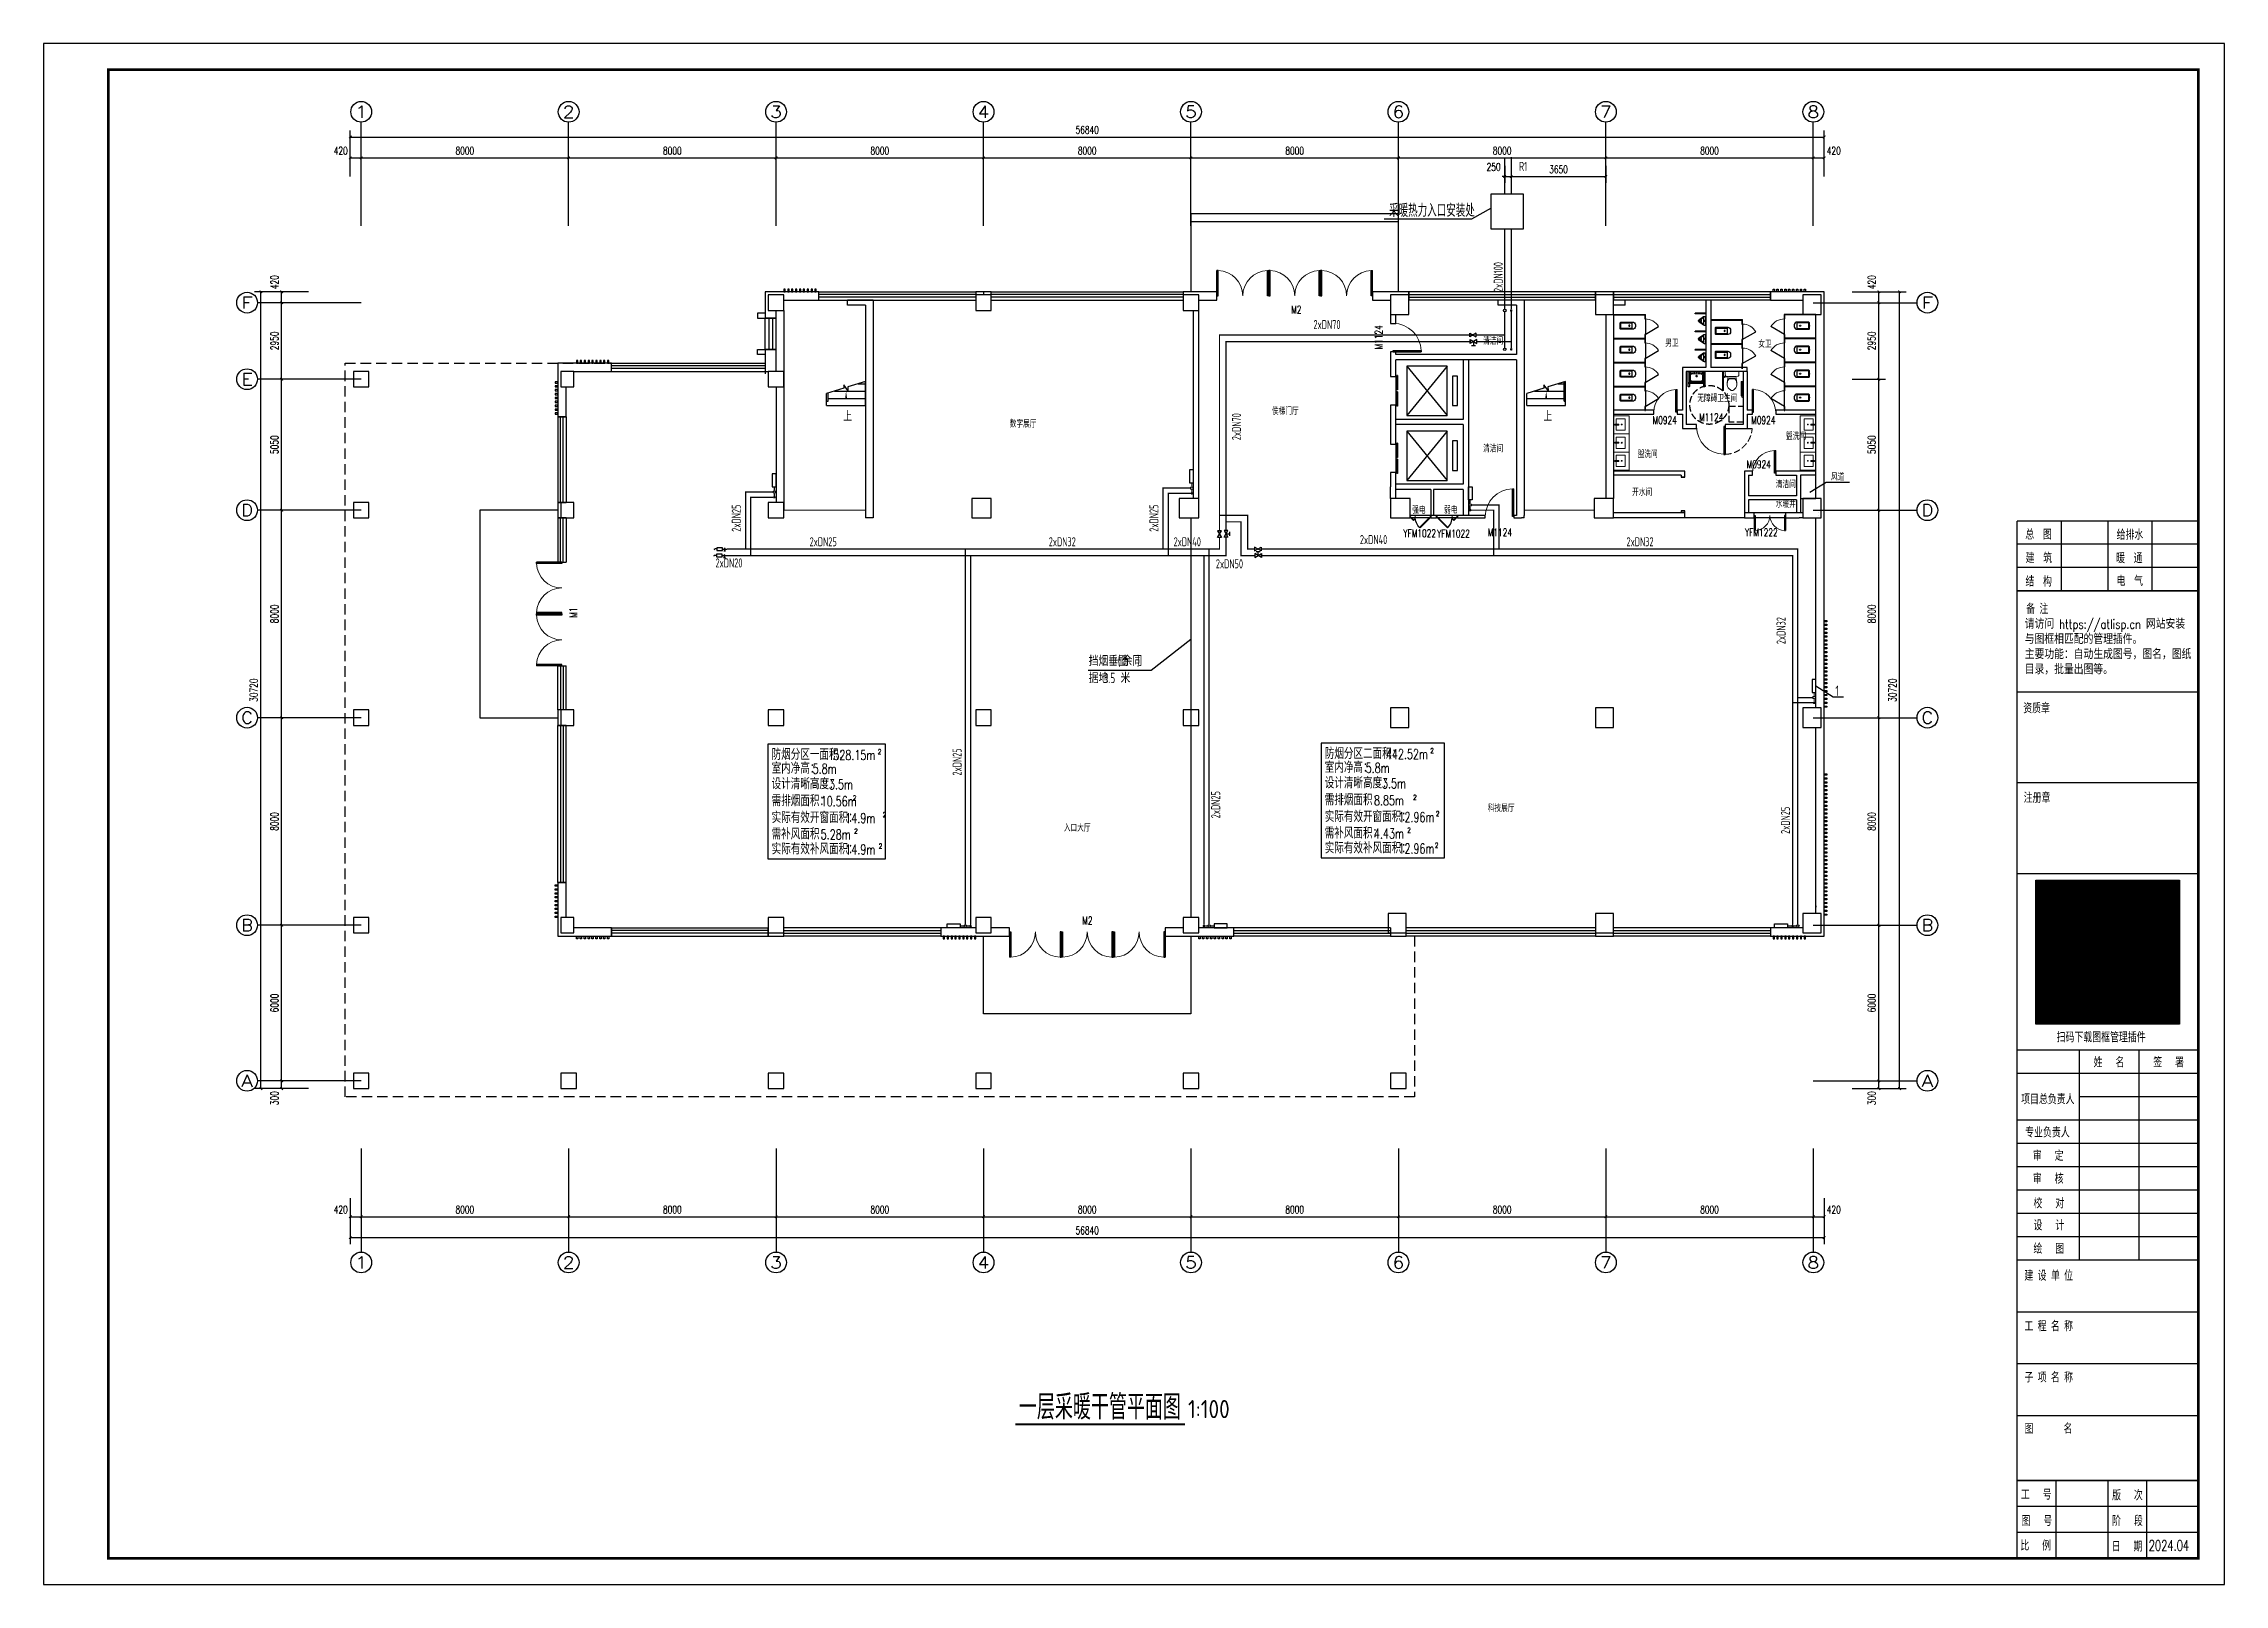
# Model space of a CAD drawing. Extents: x 2297255 to 2381355, y -608375 to -364775.
# Drawn here: x 2297255 to 2381355, y -608375 to -548975 of the extents above; entities that cross this region are included whole.
import ezdxf
from ezdxf.enums import TextEntityAlignment as Align

# ---------------------------------------------------------------- set-up
doc = ezdxf.new("R2018")
doc.units = 0
doc.header["$LTSCALE"] = 1000
doc.header["$MEASUREMENT"] = 0
for name, pattern in [('_DASH', [0.6, 0.4, -0.2]), ('CENTER', [2, 1.25, -0.25, 0.25, -0.25]), ('DASH', [0.35, 0.25, -0.1])]:
    doc.linetypes.add(name, pattern=pattern)
for name, color, linetype in [('6', 7, 'Continuous'), ('AXIS', 3, 'Continuous'), ('AXIS_TEXT', 7, 'Continuous'), ('COLUMN', 9, 'Continuous'), ('DIM-空冷供水', 3, 'Continuous'), ('DIM_SYMB', 3, 'Continuous'), ('EQ-采暖分集水器', 7, 'Continuous'), ('EVTR', 2, 'Continuous'), ('HDWG', 7, 'Continuous'), ('LATRINE', 6, 'Continuous'), ('LVTRY', 6, 'Continuous'), ('PIPE-暖供水', 3, 'Continuous'), ('PIPE-暖回水', 2, 'DASH'), ('PUB_DIM', 3, 'Continuous'), ('PUB_TEXT', 7, 'Continuous'), ('STAIR', 2, 'Continuous'), ('TH_DIM', 3, 'Continuous'), ('TH_TEXT', 7, 'Continuous'), ('TK', 4, 'Continuous'), ('VALVE-暖供水', 7, 'Continuous'), ('VALVE-暖回水', 7, 'Continuous'), ('VPIPE-暖供水', 3, 'Continuous'), ('VPIPE-暖回水', 2, 'Continuous'), ('WALL', 9, 'Continuous'), ('WINDOW', 4, 'Continuous'), ('WINDOW_TEXT', 7, 'Continuous'), ('排烟计算', 55, 'Continuous'), ('立面', 254, 'Continuous')]:
    doc.layers.add(name, color=color, linetype=linetype)
for name, color, linetype, lineweight in [('A-FLOR-IDEN', 7, 'Continuous', 20), ('A-LVTRY', 145, 'Continuous', 20), ('洁具', 144, 'Continuous', 9)]:
    doc.layers.add(name, color=color, linetype=linetype, lineweight=lineweight)
doc.styles.add('26#标准$0$TSSD_REIN', font='Tssdeng.shx', dxfattribs={"width": 0.7, "bigfont": 'tssdchn.shx'})
doc.styles.add('_TCH_AXIS', font='COMPLEX', dxfattribs={"bigfont": 'GBCBIG'})
doc.styles.add('_TCH_DIM', font='SIMPLEX', dxfattribs={"bigfont": 'GBCBIG'})
doc.styles.add('_TCH_DIM_T3', font='SIMPLEX', dxfattribs={"width": 0.705882, "bigfont": 'GBCBIG'})
doc.styles.add('_TCH_WINDOW', font='SIMPLEX', dxfattribs={"height": 3.5, "bigfont": 'GBCBIG'})
doc.styles.add('_THVAC_SERIAL', font='COMPLEX', dxfattribs={"width": 0.8, "height": 3.5, "bigfont": 'HZTXT'})
doc.styles.add('COMPLEX', font='COMPLEX')
doc.styles.add('HZTXT1', font='romans.shx', dxfattribs={"width": 0.7, "bigfont": 'GBHZFS.SHX'})
doc.styles.add('ROS', font='simhei.ttf', dxfattribs={"width": 0.7})
doc.styles.get("Standard").update_dxf_attribs({"font": 'gbenor.shx', "bigfont": 'gbcbig.shx'})
doc.styles.add('TSSD_Norm', font='TSSDENG', dxfattribs={"width": 0.7, "bigfont": 'HZTXT'})
doc.styles.add('TSSD_Rein', font='Tssdeng.shx', dxfattribs={"width": 0.7, "bigfont": 'hztxt.shx'})
doc.styles.add('黑体', font='simhei.ttf')
doc.dimstyles.new('_TCH_ARCH&&100', dxfattribs={"dimtxt": 297.5, "dimasz": 100, "dimexe": 250, "dimexo": 300, "dimgap": 126.25, "dimtad": 1, "dimdec": 0, "dimzin": 0, "dimdsep": 46, "dimtxsty": '_TCH_DIM_T3', "dimblk": 'ARCHTICK', "dimcen": 0.09, "dimclrt": 7, "dimazin": 2, "dimtfac": 1, "dimtdec": 0, "dimtix": 1, "dimtmove": 2, "dimatfit": 3, "dimfxl": 30, "dimtolj": 1, "dimtzin": 0, "dimarcsym": 0})

msp = doc.modelspace()

# ---------------------------------------------------------------- texts
for s, insert, char_height, width, attachment_point, style in [('{\\W0.7;采暖热力入口安装处}', (2349141.6, -555154.5), 500, 5117.249, 1, 'TSSD_Rein'), ('1', (2366357.5, -574124.9), 400, 1509.222, 7, '26#标准$0$TSSD_REIN')]:
    msp.add_mtext(s, dxfattribs=dict(insert=insert, char_height=char_height, width=width, attachment_point=attachment_point, style=style))
at = {"layer": 'DIM-空冷供水', "color": 7, "style": 'TSSD_Norm', "width": 0.7}
msp.add_text('R1', height=350, dxfattribs=at).set_placement((2354155.2, -553882.7))
msp.add_text('2xDN100', height=350, rotation=90, dxfattribs=at).set_placement((2353526.7, -558552.9))
at = {"layer": 'PUB_TEXT'}
for s, height, p in [('一层采暖干管平面图', 964.54, (2334865.3, -602019.2)), ('1:100', 700, (2341387, -601966.6))]:
    msp.add_text(s, height=height, dxfattribs=at).set_placement(p)
at = {"layer": 'TH_TEXT', "style": 'TSSD_Rein', "width": 0.7}
for s, height, p in [('2xDN70', 350, (2346225.9, -559978.8)), ('2xDN25', 350, (2326792.9, -568354.4)), ('2xDN32', 350, (2336016.6, -568354.4)), ('2xDN40', 350, (2340830.8, -568354.4)), ('2xDN40', 350, (2348015.4, -568271.2)), ('2xDN32', 350, (2358298.2, -568354.4)), ('2xDN20', 350, (2323166.2, -569170.2)), ('2xDN50', 350, (2342460.4, -569204.1)), ('挡烟垂壁', 400, (2337559, -572967.5)), ('(', 400, (2338679, -572967.5)), ('余同', 400, (2338865.7, -572967.5)), (')', 400, (2339425.7, -572967.5)), ('据地', 400, (2337560.6, -573629.9)), ('3.5', 400, (2338120.6, -573629.9)), ('米', 400, (2338787.3, -573629.9))]:
    msp.add_text(s, height=height, dxfattribs=at).set_placement(p)
for s, p in [('2xDN70', (2343432.5, -564265)), ('2xDN25', (2324142, -567794.4)), ('2xDN25', (2340249.1, -567794.4)), ('2xDN32', (2364433.1, -572128.1)), ('2xDN25', (2332659.1, -577193.2)), ('2xDN25', (2342629.6, -578841.2)), ('2xDN25', (2364602.1, -579443.9))]:
    msp.add_text(s, height=350, rotation=90, dxfattribs=at).set_placement(p)
at = {"layer": '排烟计算', "style": '_TCH_DIM'}
for s, p in [('防烟分区二面积：', (2346661.1, -576554.6)), ('室内净高：', (2325330.1, -577124)), ('防烟分区一面积：', (2325330.1, -576591.1)), ('室内净高：', (2346661.1, -577087.5)), ('设计清晰高度：', (2325330.1, -577724)), ('设计清晰高度：', (2346661.1, -577687.5)), ('需排烟面积：', (2325330.1, -578375.8)), ('需排烟面积：', (2346661.1, -578339.3)), ('需补风面积：', (2325330.1, -579656.9)), ('需补风面积：', (2346661.1, -579620.4))]:
    msp.add_text(s, height=434.04, dxfattribs=at).set_placement(p)
at = {"layer": '排烟计算', "style": '_TCH_DIM', "width": 0.705882}
for s, height, p in [('5.8m', 382.5, (2326909.8, -577124)), ('528.15m', 382.5, (2327713.8, -576591.1)), ('2', 191.2, (2329423.6, -576366.1)), ('5.8m', 382.5, (2348240.9, -577087.5)), ('442.52m', 382.5, (2349019.7, -576554.6)), ('2', 191.2, (2350729.6, -576329.6)), ('3.5m', 382.5, (2327541.8, -577724)), ('3.5m', 382.5, (2348872.8, -577687.5)), ('10.56m', 382.5, (2327225.8, -578375.8)), ('2', 191.2, (2328460.1, -578150.8)), ('8.85m', 382.5, (2348556.9, -578339.3)), ('2', 191.2, (2350068.5, -578130.6)), ('5.28m', 382.5, (2327225.8, -579656.9)), ('2', 191.2, (2328511.5, -579431.9)), ('4.43m', 382.5, (2348556.9, -579620.4)), ('2', 191.2, (2349842.6, -579395.4))]:
    msp.add_text(s, height=height, dxfattribs=at).set_placement(p)
at = {"layer": '排烟计算', "color": 1, "style": '_TCH_DIM'}
for s, p in [('实际有效开窗面积：', (2325330.1, -579024.3)), ('实际有效开窗面积：', (2346661.1, -578987.8)), ('实际有效补风面积：', (2325330.1, -580233.6)), ('实际有效补风面积：', (2346661.1, -580197.1))]:
    msp.add_text(s, height=434.04, dxfattribs=at).set_placement(p)
at = {"layer": '排烟计算', "color": 1, "style": '_TCH_DIM', "width": 0.705882}
for s, height, p in [('12.96m', 382.5, (2349504.7, -578987.8)), ('2', 191.2, (2350944.7, -578762.8)), ('14.9m', 382.5, (2328173.7, -579024.3)), ('2', 191.2, (2329613.7, -578799.3)), ('14.9m', 382.5, (2328173.7, -580233.6)), ('2', 191.2, (2329459.4, -580008.6)), ('12.96m', 382.5, (2349504.7, -580197.1)), ('2', 191.2, (2350907.1, -579977.7))]:
    msp.add_text(s, height=height, dxfattribs=at).set_placement(p)

# ---------------------------------------------------------------- blocks, each defined once
blk = doc.blocks.new('$lvtry$00000200')
at = {"color": 0}
for p, q in [((-110, -40), (-110, -470)), ((100, -30), (-100, -30)), ((110, -470), (110, -40))]:
    blk.add_line(p, q, dxfattribs=at)
blk.add_lwpolyline([(100, 0), (-100, 0, 0.414214), (-140, -40), (-140, -480, 0.414214), (-30, -590), (30, -590, 0.414214), (140, -480), (140, -40, 0.414214)], format="xyb", close=True, dxfattribs=at)
blk.add_lwpolyline([(140, -470), (-140, -470)], dxfattribs=at)
blk.add_circle((0, -359), 20, dxfattribs=at)
for centre, start, end in [((-100, -40), 90, 180), ((100, -40), 0, 90)]:
    blk.add_arc(centre, 10, start, end, dxfattribs=at)
for p in [(0, 0), (0, -359)]:
    blk.add_point(p, dxfattribs=at)
blk = doc.blocks.new('$lvtry$00000107')
for p, q in [((-170, 0), (170, 0)), ((-170, -61), (-170, 0)), ((170, -61), (170, 0)), ((-162, -88), (-69, -231)), ((-124, -91), (-43, -216)), ((-116, -76), (116, -76)), ((43, -216), (124, -91)), ((69, -231), (162, -88))]:
    blk.add_line(p, q)
for centre, radius in [((0, -177), 20), ((0, -38), 17.7)]:
    blk.add_circle(centre, radius)
for centre, radius, start, end in [((-120, -61), 50, 180, 213.0863), ((-116, -86), 10, 90, 213.0863), ((0, -191), 80, 210, 330), ((0, -191), 50, 210, 330), ((116, -86), 10, 326.9137, 90), ((120, -61), 50, 326.9137, 0)]:
    blk.add_arc(centre, radius, start, end)
blk.add_point((0, -38))
blk = doc.blocks.new('52')
at = {"layer": 'A-LVTRY'}
for p, q in [((2025174, -89652), (2025174, -90361)), ((2025207, -90361), (2025207, -89652)), ((2025355, -89937), (2025396, -90178)), ((2025725, -89937), (2025684, -90178)), ((2025897, -89971), (2025897, -89427)), ((2025964, -89954), (2025914, -89954)), ((2025930, -89954), (2025930, -89427)), ((2025964, -89344), (2025974, -89344)), ((2025964, -89397), (2025964, -89344)), ((2025970, -89354), (2025964, -89354)), ((2025970, -89387), (2025964, -89387)), ((2025974, -89397), (2025964, -89397)), ((2025964, -89944), (2025974, -89944)), ((2025964, -89997), (2025964, -89944)), ((2025164, -90361), (2025164, -90371)), ((2025217, -90361), (2025164, -90361)), ((2025217, -90371), (2025217, -90361)), ((2025333, -90174), (2025244, -90189)), ((2025259, -90164), (2025344, -90164)), ((2025352, -90170), (2025339, -90176)), ((2025435, -90084), (2025465, -90084)), ((2025435, -90106), (2025435, -90084)), ((2025465, -90106), (2025435, -90106)), ((2025465, -90084), (2025465, -90106)), ((2025475, -90101), (2025465, -90101)), ((2025475, -90106), (2025475, -90084)), ((2025605, -90106), (2025475, -90106)), ((2025605, -90084), (2025605, -90106)), ((2025605, -90101), (2025615, -90101)), ((2025615, -90084), (2025615, -90106)), ((2025645, -90084), (2025615, -90084)), ((2025615, -90106), (2025645, -90106)), ((2025645, -90106), (2025645, -90084)), ((2025914, -89987), (2025964, -89987)), ((2025974, -89997), (2025964, -89997))]:
    blk.add_line(p, q, dxfattribs=at)
blk.add_circle((2025244, -90164), 25, dxfattribs=at)
for centre, radius, start, end in [((2025190, -89652), 16.5, 0, 180), ((2025634, -89890), 283, 124.20546, 219.76911), ((2025540, -89751), 116, 55.79454, 124.20546), ((2025446, -89890), 283, 320.23089, 55.79454), ((2025970, -89427), 73, 90, 180), ((2025914, -89971), 16.5, 90, 270), ((2025970, -89427), 40, 90, 180), ((2025259, -90159), 4.47, 188.438, 270), ((2025956, -90326), 681, 170.56767, 181.29048), ((2025305, -90341), 30, 181.29048, 270), ((2025314, -90219), 30, 99.39242, 170.56767), ((2025540, -91588), 1417, 80.60758, 99.39242), ((2025334, -90181), 7.2, 44.80926, 99.60707), ((2025349, -90181), 11.1, 71.51587, 152.14384), ((2025344, -90172), 8.66, 13.40924, 90), ((2025440, -90052), 30, 219.76911, 265.55342), ((2025540, -88761), 1325, 265.55342, 274.44658), ((2025641, -90052), 30, 274.44658, 320.23089), ((2025766, -90219), 30, 9.43233, 80.60758), ((2025775, -90341), 30, 270, 358.70952), ((2025124, -90326), 681, 358.70952, 9.43233)]:
    blk.add_arc(centre, radius, start, end, dxfattribs=at)
blk = doc.blocks.new('$plan$00003700')
at = {"layer": '洁具'}
for p, q in [((-279, -123), (-251, -123)), ((-277, -51), (-251, -51)), ((-251, -349), (-251, -26)), ((-251, -26), (251, -26)), ((-221, -381), (-251, -349)), ((-232, -26), (-232, -79)), ((-232, -79), (-154, -79)), ((-191, -100), (-232, -127)), ((-232, -127), (-232, -335)), ((-232, -335), (-191, -381)), ((222, -381), (-221, -381)), ((-191, -100), (189, -100)), ((-149, -84), (-149, -100)), ((148, -84), (148, -100)), ((232, -79), (153, -79)), ((232, -335), (191, -381)), ((192, -101), (232, -127)), ((222, -381), (251, -349)), ((232, -26), (232, -79)), ((232, -127), (232, -335)), ((251, -349), (251, -26)), ((279, -51), (253, -51)), ((281, -123), (253, -123))]:
    blk.add_line(p, q, dxfattribs=at)
blk.add_lwpolyline([(280, -350), (230, -410), (-230, -410), (-280, -350), (-280, 0), (280, 0)], close=True, dxfattribs=at)
for centre, radius in [((-89, -56), 15), ((1, -182), 33.1), ((1, -182), 24.9), ((1, -44), 8), ((91, -54), 15)]:
    blk.add_circle(centre, radius, dxfattribs=at)
for centre, start, end in [((-154, -84), 0, 90), ((153, -84), 90, 180), ((189, -105), 57.24435, 90)]:
    blk.add_arc(centre, 5, start, end, dxfattribs=at)
blk = doc.blocks.new('A$C372F7DB2')
at = {"layer": 'LVTRY'}
for points in [[(-580, -40, -1), (-580, 0), (0, 0), (0, -40)], [(-580, -640, -1), (-580, -600), (0, -600), (0, -640)], [(-470, -39, -1), (-431, -39), (-431, -600, -1), (-470, -600)]]:
    blk.add_lwpolyline(points, format="xyb", close=True, dxfattribs=at)
at = {"layer": 'LVTRY', "rotation": 269.9999999999999}
blk.add_blockref('$plan$00003700', (0, -320, 0), dxfattribs=at)
blk = doc.blocks.new('A$C549865D3')
at = {"layer": 'A-LVTRY'}
blk.add_lwpolyline([(299, 430), (550, 430), (550, 0), (0, 0), (0, 430), (252, 430)], dxfattribs=at)
for points in [[(252, 500), (252, 458), (299, 458), (299, 500)], [(299, 500), (299, 310), (252, 310), (252, 500)]]:
    blk.add_lwpolyline(points, close=True, dxfattribs=at)
blk.add_circle((275, 170), 20, dxfattribs=at)
blk = doc.blocks.new('2313414')
at = {"layer": 'A-LVTRY'}
blk.add_lwpolyline([(1698294, -109163), (1698294, -108463), (1698894, -108463), (1698894, -109163)], close=True, dxfattribs=at)
at = {"layer": 'A-LVTRY', "xscale": -0.8, "yscale": 0.8, "zscale": 0.8, "rotation": 90}
blk.add_blockref('A$C549865D3', (1698741, -108582), dxfattribs=at)
blk = doc.blocks.new('_ArchTick')
at = {"color": 0, "linetype": 'ByBlock', "const_width": 0.4}
blk.add_lwpolyline([(-0.5, -0.5), (0.5, 0.5)], dxfattribs=at)
blk = doc.blocks.new('*D134')
at = {"layer": 'Defpoints', "color": 0, "transparency": 16777216}
for p in [(16304, 19701), (17636, 19701), (16304, 19281)]:
    blk.add_point(p, dxfattribs=at)
at = {"layer": 'PUB_DIM', "color": 0, "lineweight": -2, "transparency": 16777216}
for p, q in [((16604, 19701), (17886, 19701)), ((17636, 19281), (17636, 19701)), ((16604, 19281), (17886, 19281))]:
    blk.add_line(p, q, dxfattribs=at)
at = {"layer": 'PUB_DIM', "color": 0, "lineweight": -2, "transparency": 16777216, "xscale": 100, "yscale": 100, "zscale": 100}
for p, rotation in [((17636, 19701), 90), ((17636, 19281), 270)]:
    blk.add_blockref('_ArchTick', p, dxfattribs=dict(at, rotation=rotation))
at = {"layer": 'PUB_DIM', "color": 7, "transparency": 16777216, "insert": (17361, 20071), "char_height": 297.5, "attachment_point": 5, "rotation": 90, "style": '_TCH_DIM_T3'}
blk.add_mtext('\\A1;420', dxfattribs=at)
blk = doc.blocks.new('*D135')
at = {"layer": 'Defpoints', "color": 0, "transparency": 16777216}
for p in [(16304, 19281), (17636, 19281), (16304, 16331)]:
    blk.add_point(p, dxfattribs=at)
at = {"layer": 'PUB_DIM', "color": 0, "lineweight": -2, "transparency": 16777216}
for p, q in [((16604, 19281), (17886, 19281)), ((17636, 16331), (17636, 19281)), ((16604, 16331), (17886, 16331))]:
    blk.add_line(p, q, dxfattribs=at)
at = {"layer": 'PUB_DIM', "color": 0, "lineweight": -2, "transparency": 16777216, "xscale": 100, "yscale": 100, "zscale": 100}
for p, rotation in [((17636, 19281), 90), ((17636, 16331), 270)]:
    blk.add_blockref('_ArchTick', p, dxfattribs=dict(at, rotation=rotation))
at = {"layer": 'PUB_DIM', "color": 7, "transparency": 16777216, "insert": (17361, 17806), "char_height": 297.5, "attachment_point": 5, "rotation": 90, "style": '_TCH_DIM_T3'}
blk.add_mtext('\\A1;2950', dxfattribs=at)
blk = doc.blocks.new('*D136')
at = {"layer": 'Defpoints', "color": 0, "transparency": 16777216}
for p in [(16304, 16331), (17636, 16331), (16304, 11281)]:
    blk.add_point(p, dxfattribs=at)
at = {"layer": 'PUB_DIM', "color": 0, "lineweight": -2, "transparency": 16777216}
for p, q in [((16604, 16331), (17886, 16331)), ((17636, 11281), (17636, 16331)), ((16604, 11281), (17886, 11281))]:
    blk.add_line(p, q, dxfattribs=at)
at = {"layer": 'PUB_DIM', "color": 0, "lineweight": -2, "transparency": 16777216, "xscale": 100, "yscale": 100, "zscale": 100}
for p, rotation in [((17636, 16331), 90), ((17636, 11281), 270)]:
    blk.add_blockref('_ArchTick', p, dxfattribs=dict(at, rotation=rotation))
at = {"layer": 'PUB_DIM', "color": 7, "transparency": 16777216, "insert": (17361, 13806), "char_height": 297.5, "attachment_point": 5, "rotation": 90, "style": '_TCH_DIM_T3'}
blk.add_mtext('\\A1;5050', dxfattribs=at)
blk = doc.blocks.new('*D137')
at = {"layer": 'Defpoints', "color": 0, "transparency": 16777216}
for p in [(16304, 11281), (17636, 11281), (16304, 3281)]:
    blk.add_point(p, dxfattribs=at)
at = {"layer": 'PUB_DIM', "color": 0, "lineweight": -2, "transparency": 16777216}
for p, q in [((16604, 11281), (17886, 11281)), ((17636, 3281), (17636, 11281)), ((16604, 3281), (17886, 3281))]:
    blk.add_line(p, q, dxfattribs=at)
at = {"layer": 'PUB_DIM', "color": 0, "lineweight": -2, "transparency": 16777216, "xscale": 100, "yscale": 100, "zscale": 100}
for p, rotation in [((17636, 11281), 90), ((17636, 3281), 270)]:
    blk.add_blockref('_ArchTick', p, dxfattribs=dict(at, rotation=rotation))
at = {"layer": 'PUB_DIM', "color": 7, "transparency": 16777216, "insert": (17361, 7281), "char_height": 297.5, "attachment_point": 5, "rotation": 90, "style": '_TCH_DIM_T3'}
blk.add_mtext('\\A1;8000', dxfattribs=at)
blk = doc.blocks.new('*D138')
at = {"layer": 'Defpoints', "color": 0, "transparency": 16777216}
for p in [(16304, 3281), (17636, 3281), (16304, -4719)]:
    blk.add_point(p, dxfattribs=at)
at = {"layer": 'PUB_DIM', "color": 0, "lineweight": -2, "transparency": 16777216}
for p, q in [((16604, 3281), (17886, 3281)), ((17636, -4719), (17636, 3281)), ((16604, -4719), (17886, -4719))]:
    blk.add_line(p, q, dxfattribs=at)
at = {"layer": 'PUB_DIM', "color": 0, "lineweight": -2, "transparency": 16777216, "xscale": 100, "yscale": 100, "zscale": 100}
for p, rotation in [((17636, 3281), 90), ((17636, -4719), 270)]:
    blk.add_blockref('_ArchTick', p, dxfattribs=dict(at, rotation=rotation))
at = {"layer": 'PUB_DIM', "color": 7, "transparency": 16777216, "insert": (17361, -719), "char_height": 297.5, "attachment_point": 5, "rotation": 90, "style": '_TCH_DIM_T3'}
blk.add_mtext('\\A1;8000', dxfattribs=at)
blk = doc.blocks.new('*D139')
at = {"layer": 'Defpoints', "color": 0, "transparency": 16777216}
for p in [(16304, -4719), (17636, -4719), (16304, -10719)]:
    blk.add_point(p, dxfattribs=at)
at = {"layer": 'PUB_DIM', "color": 0, "lineweight": -2, "transparency": 16777216}
for p, q in [((16604, -4719), (17886, -4719)), ((17636, -10719), (17636, -4719)), ((16604, -10719), (17886, -10719))]:
    blk.add_line(p, q, dxfattribs=at)
at = {"layer": 'PUB_DIM', "color": 0, "lineweight": -2, "transparency": 16777216, "xscale": 100, "yscale": 100, "zscale": 100}
for p, rotation in [((17636, -4719), 90), ((17636, -10719), 270)]:
    blk.add_blockref('_ArchTick', p, dxfattribs=dict(at, rotation=rotation))
at = {"layer": 'PUB_DIM', "color": 7, "transparency": 16777216, "insert": (17361, -7719), "char_height": 297.5, "attachment_point": 5, "rotation": 90, "style": '_TCH_DIM_T3'}
blk.add_mtext('\\A1;6000', dxfattribs=at)
blk = doc.blocks.new('*D140')
at = {"layer": 'Defpoints', "color": 0, "transparency": 16777216}
for p in [(16304, -10719), (17636, -10719), (16304, -11019)]:
    blk.add_point(p, dxfattribs=at)
at = {"layer": 'PUB_DIM', "color": 0, "lineweight": -2, "transparency": 16777216}
for p, q in [((16604, -10719), (17886, -10719)), ((17636, -11019), (17636, -10719)), ((16604, -11019), (17886, -11019))]:
    blk.add_line(p, q, dxfattribs=at)
at = {"layer": 'PUB_DIM', "color": 0, "lineweight": -2, "transparency": 16777216, "xscale": 100, "yscale": 100, "zscale": 100}
for p, rotation in [((17636, -10719), 90), ((17636, -11019), 270)]:
    blk.add_blockref('_ArchTick', p, dxfattribs=dict(at, rotation=rotation))
at = {"layer": 'PUB_DIM', "color": 7, "transparency": 16777216, "insert": (17361, -11389), "char_height": 297.5, "attachment_point": 5, "rotation": 90, "style": '_TCH_DIM_T3'}
blk.add_mtext('\\A1;300', dxfattribs=at)
blk = doc.blocks.new('*D141')
at = {"layer": 'Defpoints', "color": 0, "transparency": 16777216}
for p in [(17245, 19701), (18436, 19701), (17245, -11019)]:
    blk.add_point(p, dxfattribs=at)
at = {"layer": 'PUB_DIM', "color": 0, "lineweight": -2, "transparency": 16777216}
for p, q in [((17545, 19701), (18686, 19701)), ((18436, -11019), (18436, 19701)), ((17545, -11019), (18686, -11019))]:
    blk.add_line(p, q, dxfattribs=at)
at = {"layer": 'PUB_DIM', "color": 0, "lineweight": -2, "transparency": 16777216, "xscale": 100, "yscale": 100, "zscale": 100}
for p, rotation in [((18436, 19701), 90), ((18436, -11019), 270)]:
    blk.add_blockref('_ArchTick', p, dxfattribs=dict(at, rotation=rotation))
at = {"layer": 'PUB_DIM', "color": 7, "transparency": 16777216, "insert": (18161, 4341), "char_height": 297.5, "attachment_point": 5, "rotation": 90, "style": '_TCH_DIM_T3'}
blk.add_mtext('\\A1;30720', dxfattribs=at)
blk = doc.blocks.new('*D142')
at = {"layer": 'Defpoints', "color": 0, "transparency": 16777216}
for p in [(-43961, 19701), (-42628, 19701), (-42628, 19281)]:
    blk.add_point(p, dxfattribs=at)
at = {"layer": 'PUB_DIM', "color": 0, "lineweight": -2, "transparency": 16777216}
for p, q in [((-42928, 19701), (-44211, 19701)), ((-43961, 19281), (-43961, 19701)), ((-42928, 19281), (-44211, 19281))]:
    blk.add_line(p, q, dxfattribs=at)
at = {"layer": 'PUB_DIM', "color": 0, "lineweight": -2, "transparency": 16777216, "xscale": 100, "yscale": 100, "zscale": 100}
for p, rotation in [((-43961, 19701), 90), ((-43961, 19281), 270)]:
    blk.add_blockref('_ArchTick', p, dxfattribs=dict(at, rotation=rotation))
at = {"layer": 'PUB_DIM', "color": 7, "transparency": 16777216, "insert": (-44236, 20071), "char_height": 297.5, "attachment_point": 5, "rotation": 90, "style": '_TCH_DIM_T3'}
blk.add_mtext('\\A1;420', dxfattribs=at)
blk = doc.blocks.new('*D143')
at = {"layer": 'Defpoints', "color": 0, "transparency": 16777216}
for p in [(-43961, 19281), (-42628, 19281), (-42628, 16331)]:
    blk.add_point(p, dxfattribs=at)
at = {"layer": 'PUB_DIM', "color": 0, "lineweight": -2, "transparency": 16777216}
for p, q in [((-42928, 19281), (-44211, 19281)), ((-43961, 16331), (-43961, 19281)), ((-42928, 16331), (-44211, 16331))]:
    blk.add_line(p, q, dxfattribs=at)
at = {"layer": 'PUB_DIM', "color": 0, "lineweight": -2, "transparency": 16777216, "xscale": 100, "yscale": 100, "zscale": 100}
for p, rotation in [((-43961, 19281), 90), ((-43961, 16331), 270)]:
    blk.add_blockref('_ArchTick', p, dxfattribs=dict(at, rotation=rotation))
at = {"layer": 'PUB_DIM', "color": 7, "transparency": 16777216, "insert": (-44236, 17806), "char_height": 297.5, "attachment_point": 5, "rotation": 90, "style": '_TCH_DIM_T3'}
blk.add_mtext('\\A1;2950', dxfattribs=at)
blk = doc.blocks.new('*D144')
at = {"layer": 'Defpoints', "color": 0, "transparency": 16777216}
for p in [(-43961, 16331), (-42628, 16331), (-42628, 11281)]:
    blk.add_point(p, dxfattribs=at)
at = {"layer": 'PUB_DIM', "color": 0, "lineweight": -2, "transparency": 16777216}
for p, q in [((-42928, 16331), (-44211, 16331)), ((-43961, 11281), (-43961, 16331)), ((-42928, 11281), (-44211, 11281))]:
    blk.add_line(p, q, dxfattribs=at)
at = {"layer": 'PUB_DIM', "color": 0, "lineweight": -2, "transparency": 16777216, "xscale": 100, "yscale": 100, "zscale": 100}
for p, rotation in [((-43961, 16331), 90), ((-43961, 11281), 270)]:
    blk.add_blockref('_ArchTick', p, dxfattribs=dict(at, rotation=rotation))
at = {"layer": 'PUB_DIM', "color": 7, "transparency": 16777216, "insert": (-44236, 13806), "char_height": 297.5, "attachment_point": 5, "rotation": 90, "style": '_TCH_DIM_T3'}
blk.add_mtext('\\A1;5050', dxfattribs=at)
blk = doc.blocks.new('*D145')
at = {"layer": 'Defpoints', "color": 0, "transparency": 16777216}
for p in [(-43961, 11281), (-42628, 11281), (-42628, 3281)]:
    blk.add_point(p, dxfattribs=at)
at = {"layer": 'PUB_DIM', "color": 0, "lineweight": -2, "transparency": 16777216}
for p, q in [((-42928, 11281), (-44211, 11281)), ((-43961, 3281), (-43961, 11281)), ((-42928, 3281), (-44211, 3281))]:
    blk.add_line(p, q, dxfattribs=at)
at = {"layer": 'PUB_DIM', "color": 0, "lineweight": -2, "transparency": 16777216, "xscale": 100, "yscale": 100, "zscale": 100}
for p, rotation in [((-43961, 11281), 90), ((-43961, 3281), 270)]:
    blk.add_blockref('_ArchTick', p, dxfattribs=dict(at, rotation=rotation))
at = {"layer": 'PUB_DIM', "color": 7, "transparency": 16777216, "insert": (-44236, 7281), "char_height": 297.5, "attachment_point": 5, "rotation": 90, "style": '_TCH_DIM_T3'}
blk.add_mtext('\\A1;8000', dxfattribs=at)
blk = doc.blocks.new('*D146')
at = {"layer": 'Defpoints', "color": 0, "transparency": 16777216}
for p in [(-43961, 3281), (-42628, 3281), (-42628, -4719)]:
    blk.add_point(p, dxfattribs=at)
at = {"layer": 'PUB_DIM', "color": 0, "lineweight": -2, "transparency": 16777216}
for p, q in [((-42928, 3281), (-44211, 3281)), ((-43961, -4719), (-43961, 3281)), ((-42928, -4719), (-44211, -4719))]:
    blk.add_line(p, q, dxfattribs=at)
at = {"layer": 'PUB_DIM', "color": 0, "lineweight": -2, "transparency": 16777216, "xscale": 100, "yscale": 100, "zscale": 100}
for p, rotation in [((-43961, 3281), 90), ((-43961, -4719), 270)]:
    blk.add_blockref('_ArchTick', p, dxfattribs=dict(at, rotation=rotation))
at = {"layer": 'PUB_DIM', "color": 7, "transparency": 16777216, "insert": (-44236, -719), "char_height": 297.5, "attachment_point": 5, "rotation": 90, "style": '_TCH_DIM_T3'}
blk.add_mtext('\\A1;8000', dxfattribs=at)
blk = doc.blocks.new('*D147')
at = {"layer": 'Defpoints', "color": 0, "transparency": 16777216}
for p in [(-43961, -4719), (-42628, -4719), (-42628, -10719)]:
    blk.add_point(p, dxfattribs=at)
at = {"layer": 'PUB_DIM', "color": 0, "lineweight": -2, "transparency": 16777216}
for p, q in [((-42928, -4719), (-44211, -4719)), ((-43961, -10719), (-43961, -4719)), ((-42928, -10719), (-44211, -10719))]:
    blk.add_line(p, q, dxfattribs=at)
at = {"layer": 'PUB_DIM', "color": 0, "lineweight": -2, "transparency": 16777216, "xscale": 100, "yscale": 100, "zscale": 100}
for p, rotation in [((-43961, -4719), 90), ((-43961, -10719), 270)]:
    blk.add_blockref('_ArchTick', p, dxfattribs=dict(at, rotation=rotation))
at = {"layer": 'PUB_DIM', "color": 7, "transparency": 16777216, "insert": (-44236, -7719), "char_height": 297.5, "attachment_point": 5, "rotation": 90, "style": '_TCH_DIM_T3'}
blk.add_mtext('\\A1;6000', dxfattribs=at)
blk = doc.blocks.new('*D148')
at = {"layer": 'Defpoints', "color": 0, "transparency": 16777216}
for p in [(-43961, -10719), (-42628, -10719), (-42628, -11019)]:
    blk.add_point(p, dxfattribs=at)
at = {"layer": 'PUB_DIM', "color": 0, "lineweight": -2, "transparency": 16777216}
for p, q in [((-42928, -10719), (-44211, -10719)), ((-43961, -11019), (-43961, -10719)), ((-42928, -11019), (-44211, -11019))]:
    blk.add_line(p, q, dxfattribs=at)
at = {"layer": 'PUB_DIM', "color": 0, "lineweight": -2, "transparency": 16777216, "xscale": 100, "yscale": 100, "zscale": 100}
for p, rotation in [((-43961, -10719), 90), ((-43961, -11019), 270)]:
    blk.add_blockref('_ArchTick', p, dxfattribs=dict(at, rotation=rotation))
at = {"layer": 'PUB_DIM', "color": 7, "transparency": 16777216, "insert": (-44236, -11389), "char_height": 297.5, "attachment_point": 5, "rotation": 90, "style": '_TCH_DIM_T3'}
blk.add_mtext('\\A1;300', dxfattribs=at)
blk = doc.blocks.new('*D149')
at = {"layer": 'Defpoints', "color": 0, "transparency": 16777216}
for p in [(-44760, 19701), (-43570, 19701), (-43570, -11019)]:
    blk.add_point(p, dxfattribs=at)
at = {"layer": 'PUB_DIM', "color": 0, "lineweight": -2, "transparency": 16777216}
for p, q in [((-43870, 19701), (-45010, 19701)), ((-44760, -11019), (-44760, 19701)), ((-43870, -11019), (-45010, -11019))]:
    blk.add_line(p, q, dxfattribs=at)
at = {"layer": 'PUB_DIM', "color": 0, "lineweight": -2, "transparency": 16777216, "xscale": 100, "yscale": 100, "zscale": 100}
for p, rotation in [((-44760, 19701), 90), ((-44760, -11019), 270)]:
    blk.add_blockref('_ArchTick', p, dxfattribs=dict(at, rotation=rotation))
at = {"layer": 'PUB_DIM', "color": 7, "transparency": 16777216, "insert": (-45035, 4341), "char_height": 297.5, "attachment_point": 5, "rotation": 90, "style": '_TCH_DIM_T3'}
blk.add_mtext('\\A1;30720', dxfattribs=at)
blk = doc.blocks.new('*D150')
at = {"layer": 'Defpoints', "color": 0, "transparency": 16777216}
for p in [(-41313, -14940), (-40893, -14940), (-40893, -15957)]:
    blk.add_point(p, dxfattribs=at)
at = {"layer": 'PUB_DIM', "color": 0, "lineweight": -2, "transparency": 16777216}
for p, q in [((-41313, -15240), (-41313, -16207)), ((-41313, -15957), (-40893, -15957)), ((-40893, -15240), (-40893, -16207))]:
    blk.add_line(p, q, dxfattribs=at)
at = {"layer": 'PUB_DIM', "color": 0, "lineweight": -2, "transparency": 16777216, "xscale": 100, "yscale": 100, "zscale": 100, "rotation": 180}
blk.add_blockref('_ArchTick', (-41313, -15957), dxfattribs=at)
at = {"layer": 'PUB_DIM', "color": 0, "lineweight": -2, "transparency": 16777216, "xscale": 100, "yscale": 100, "zscale": 100}
blk.add_blockref('_ArchTick', (-40893, -15957), dxfattribs=at)
at = {"layer": 'PUB_DIM', "color": 7, "transparency": 16777216, "insert": (-41683, -15682), "char_height": 297.5, "attachment_point": 5, "style": '_TCH_DIM_T3'}
blk.add_mtext('\\A1;420', dxfattribs=at)
blk = doc.blocks.new('*D151')
at = {"layer": 'Defpoints', "color": 0, "transparency": 16777216}
for p in [(-40893, -14940), (-32893, -14940), (-32893, -15957)]:
    blk.add_point(p, dxfattribs=at)
at = {"layer": 'PUB_DIM', "color": 0, "lineweight": -2, "transparency": 16777216}
for p, q in [((-40893, -15240), (-40893, -16207)), ((-40893, -15957), (-32893, -15957)), ((-32893, -15240), (-32893, -16207))]:
    blk.add_line(p, q, dxfattribs=at)
at = {"layer": 'PUB_DIM', "color": 0, "lineweight": -2, "transparency": 16777216, "xscale": 100, "yscale": 100, "zscale": 100, "rotation": 180}
blk.add_blockref('_ArchTick', (-40893, -15957), dxfattribs=at)
at = {"layer": 'PUB_DIM', "color": 0, "lineweight": -2, "transparency": 16777216, "xscale": 100, "yscale": 100, "zscale": 100}
blk.add_blockref('_ArchTick', (-32893, -15957), dxfattribs=at)
at = {"layer": 'PUB_DIM', "color": 7, "transparency": 16777216, "insert": (-36893, -15682), "char_height": 297.5, "attachment_point": 5, "style": '_TCH_DIM_T3'}
blk.add_mtext('\\A1;8000', dxfattribs=at)
blk = doc.blocks.new('*D152')
at = {"layer": 'Defpoints', "color": 0, "transparency": 16777216}
for p in [(-32893, -14940), (-24893, -14940), (-24893, -15957)]:
    blk.add_point(p, dxfattribs=at)
at = {"layer": 'PUB_DIM', "color": 0, "lineweight": -2, "transparency": 16777216}
for p, q in [((-32893, -15240), (-32893, -16207)), ((-32893, -15957), (-24893, -15957)), ((-24893, -15240), (-24893, -16207))]:
    blk.add_line(p, q, dxfattribs=at)
at = {"layer": 'PUB_DIM', "color": 0, "lineweight": -2, "transparency": 16777216, "xscale": 100, "yscale": 100, "zscale": 100, "rotation": 180}
blk.add_blockref('_ArchTick', (-32893, -15957), dxfattribs=at)
at = {"layer": 'PUB_DIM', "color": 0, "lineweight": -2, "transparency": 16777216, "xscale": 100, "yscale": 100, "zscale": 100}
blk.add_blockref('_ArchTick', (-24893, -15957), dxfattribs=at)
at = {"layer": 'PUB_DIM', "color": 7, "transparency": 16777216, "insert": (-28893, -15682), "char_height": 297.5, "attachment_point": 5, "style": '_TCH_DIM_T3'}
blk.add_mtext('\\A1;8000', dxfattribs=at)
blk = doc.blocks.new('*D153')
at = {"layer": 'Defpoints', "color": 0, "transparency": 16777216}
for p in [(-24893, -14940), (-16893, -14940), (-16893, -15957)]:
    blk.add_point(p, dxfattribs=at)
at = {"layer": 'PUB_DIM', "color": 0, "lineweight": -2, "transparency": 16777216}
for p, q in [((-24893, -15240), (-24893, -16207)), ((-24893, -15957), (-16893, -15957)), ((-16893, -15240), (-16893, -16207))]:
    blk.add_line(p, q, dxfattribs=at)
at = {"layer": 'PUB_DIM', "color": 0, "lineweight": -2, "transparency": 16777216, "xscale": 100, "yscale": 100, "zscale": 100, "rotation": 180}
blk.add_blockref('_ArchTick', (-24893, -15957), dxfattribs=at)
at = {"layer": 'PUB_DIM', "color": 0, "lineweight": -2, "transparency": 16777216, "xscale": 100, "yscale": 100, "zscale": 100}
blk.add_blockref('_ArchTick', (-16893, -15957), dxfattribs=at)
at = {"layer": 'PUB_DIM', "color": 7, "transparency": 16777216, "insert": (-20893, -15682), "char_height": 297.5, "attachment_point": 5, "style": '_TCH_DIM_T3'}
blk.add_mtext('\\A1;8000', dxfattribs=at)
blk = doc.blocks.new('*D154')
at = {"layer": 'Defpoints', "color": 0, "transparency": 16777216}
for p in [(-16893, -14940), (-8893, -14940), (-8893, -15957)]:
    blk.add_point(p, dxfattribs=at)
at = {"layer": 'PUB_DIM', "color": 0, "lineweight": -2, "transparency": 16777216}
for p, q in [((-16893, -15240), (-16893, -16207)), ((-16893, -15957), (-8893, -15957)), ((-8893, -15240), (-8893, -16207))]:
    blk.add_line(p, q, dxfattribs=at)
at = {"layer": 'PUB_DIM', "color": 0, "lineweight": -2, "transparency": 16777216, "xscale": 100, "yscale": 100, "zscale": 100, "rotation": 180}
blk.add_blockref('_ArchTick', (-16893, -15957), dxfattribs=at)
at = {"layer": 'PUB_DIM', "color": 0, "lineweight": -2, "transparency": 16777216, "xscale": 100, "yscale": 100, "zscale": 100}
blk.add_blockref('_ArchTick', (-8893, -15957), dxfattribs=at)
at = {"layer": 'PUB_DIM', "color": 7, "transparency": 16777216, "insert": (-12893, -15682), "char_height": 297.5, "attachment_point": 5, "style": '_TCH_DIM_T3'}
blk.add_mtext('\\A1;8000', dxfattribs=at)
blk = doc.blocks.new('*D155')
at = {"layer": 'Defpoints', "color": 0, "transparency": 16777216}
for p in [(-8893, -14940), (-893, -14940), (-893, -15957)]:
    blk.add_point(p, dxfattribs=at)
at = {"layer": 'PUB_DIM', "color": 0, "lineweight": -2, "transparency": 16777216}
for p, q in [((-8893, -15240), (-8893, -16207)), ((-8893, -15957), (-893, -15957)), ((-893, -15240), (-893, -16207))]:
    blk.add_line(p, q, dxfattribs=at)
at = {"layer": 'PUB_DIM', "color": 0, "lineweight": -2, "transparency": 16777216, "xscale": 100, "yscale": 100, "zscale": 100, "rotation": 180}
blk.add_blockref('_ArchTick', (-8893, -15957), dxfattribs=at)
at = {"layer": 'PUB_DIM', "color": 0, "lineweight": -2, "transparency": 16777216, "xscale": 100, "yscale": 100, "zscale": 100}
blk.add_blockref('_ArchTick', (-893, -15957), dxfattribs=at)
at = {"layer": 'PUB_DIM', "color": 7, "transparency": 16777216, "insert": (-4893, -15682), "char_height": 297.5, "attachment_point": 5, "style": '_TCH_DIM_T3'}
blk.add_mtext('\\A1;8000', dxfattribs=at)
blk = doc.blocks.new('*D156')
at = {"layer": 'Defpoints', "color": 0, "transparency": 16777216}
for p in [(-893, -14940), (7107, -14940), (7107, -15957)]:
    blk.add_point(p, dxfattribs=at)
at = {"layer": 'PUB_DIM', "color": 0, "lineweight": -2, "transparency": 16777216}
for p, q in [((-893, -15240), (-893, -16207)), ((-893, -15957), (7107, -15957)), ((7107, -15240), (7107, -16207))]:
    blk.add_line(p, q, dxfattribs=at)
at = {"layer": 'PUB_DIM', "color": 0, "lineweight": -2, "transparency": 16777216, "xscale": 100, "yscale": 100, "zscale": 100, "rotation": 180}
blk.add_blockref('_ArchTick', (-893, -15957), dxfattribs=at)
at = {"layer": 'PUB_DIM', "color": 0, "lineweight": -2, "transparency": 16777216, "xscale": 100, "yscale": 100, "zscale": 100}
blk.add_blockref('_ArchTick', (7107, -15957), dxfattribs=at)
at = {"layer": 'PUB_DIM', "color": 7, "transparency": 16777216, "insert": (3107, -15682), "char_height": 297.5, "attachment_point": 5, "style": '_TCH_DIM_T3'}
blk.add_mtext('\\A1;8000', dxfattribs=at)
blk = doc.blocks.new('*D157')
at = {"layer": 'Defpoints', "color": 0, "transparency": 16777216}
for p in [(7107, -14940), (15107, -14940), (15107, -15957)]:
    blk.add_point(p, dxfattribs=at)
at = {"layer": 'PUB_DIM', "color": 0, "lineweight": -2, "transparency": 16777216}
for p, q in [((7107, -15240), (7107, -16207)), ((7107, -15957), (15107, -15957)), ((15107, -15240), (15107, -16207))]:
    blk.add_line(p, q, dxfattribs=at)
at = {"layer": 'PUB_DIM', "color": 0, "lineweight": -2, "transparency": 16777216, "xscale": 100, "yscale": 100, "zscale": 100, "rotation": 180}
blk.add_blockref('_ArchTick', (7107, -15957), dxfattribs=at)
at = {"layer": 'PUB_DIM', "color": 0, "lineweight": -2, "transparency": 16777216, "xscale": 100, "yscale": 100, "zscale": 100}
blk.add_blockref('_ArchTick', (15107, -15957), dxfattribs=at)
at = {"layer": 'PUB_DIM', "color": 7, "transparency": 16777216, "insert": (11107, -15682), "char_height": 297.5, "attachment_point": 5, "style": '_TCH_DIM_T3'}
blk.add_mtext('\\A1;8000', dxfattribs=at)
blk = doc.blocks.new('*D158')
at = {"layer": 'Defpoints', "color": 0, "transparency": 16777216}
for p in [(15107, -14940), (15527, -14940), (15527, -15957)]:
    blk.add_point(p, dxfattribs=at)
at = {"layer": 'PUB_DIM', "color": 0, "lineweight": -2, "transparency": 16777216}
for p, q in [((15107, -15240), (15107, -16207)), ((15107, -15957), (15527, -15957)), ((15527, -15240), (15527, -16207))]:
    blk.add_line(p, q, dxfattribs=at)
at = {"layer": 'PUB_DIM', "color": 0, "lineweight": -2, "transparency": 16777216, "xscale": 100, "yscale": 100, "zscale": 100, "rotation": 180}
blk.add_blockref('_ArchTick', (15107, -15957), dxfattribs=at)
at = {"layer": 'PUB_DIM', "color": 0, "lineweight": -2, "transparency": 16777216, "xscale": 100, "yscale": 100, "zscale": 100}
blk.add_blockref('_ArchTick', (15527, -15957), dxfattribs=at)
at = {"layer": 'PUB_DIM', "color": 7, "transparency": 16777216, "insert": (15897, -15682), "char_height": 297.5, "attachment_point": 5, "style": '_TCH_DIM_T3'}
blk.add_mtext('\\A1;420', dxfattribs=at)
blk = doc.blocks.new('*D159')
at = {"layer": 'Defpoints', "color": 0, "transparency": 16777216}
for p in [(-41313, -15722), (15527, -15722), (15527, -16764)]:
    blk.add_point(p, dxfattribs=at)
at = {"layer": 'PUB_DIM', "color": 0, "lineweight": -2, "transparency": 16777216}
for p, q in [((-41313, -16022), (-41313, -17014)), ((-41313, -16764), (15527, -16764)), ((15527, -16022), (15527, -17014))]:
    blk.add_line(p, q, dxfattribs=at)
at = {"layer": 'PUB_DIM', "color": 0, "lineweight": -2, "transparency": 16777216, "xscale": 100, "yscale": 100, "zscale": 100, "rotation": 180}
blk.add_blockref('_ArchTick', (-41313, -16764), dxfattribs=at)
at = {"layer": 'PUB_DIM', "color": 0, "lineweight": -2, "transparency": 16777216, "xscale": 100, "yscale": 100, "zscale": 100}
blk.add_blockref('_ArchTick', (15527, -16764), dxfattribs=at)
at = {"layer": 'PUB_DIM', "color": 7, "transparency": 16777216, "insert": (-12893, -16489), "char_height": 297.5, "attachment_point": 5, "style": '_TCH_DIM_T3'}
blk.add_mtext('\\A1;56840', dxfattribs=at)
blk = doc.blocks.new('*D160')
at = {"layer": 'Defpoints', "color": 0, "transparency": 16777216}
for p in [(-40893, 24862), (-41313, 23845), (-40893, 23845)]:
    blk.add_point(p, dxfattribs=at)
at = {"layer": 'PUB_DIM', "color": 0, "lineweight": -2, "transparency": 16777216}
for p, q in [((-41313, 24145), (-41313, 25112)), ((-41313, 24862), (-40893, 24862)), ((-40893, 24145), (-40893, 25112))]:
    blk.add_line(p, q, dxfattribs=at)
at = {"layer": 'PUB_DIM', "color": 0, "lineweight": -2, "transparency": 16777216, "xscale": 100, "yscale": 100, "zscale": 100, "rotation": 180}
blk.add_blockref('_ArchTick', (-41313, 24862), dxfattribs=at)
at = {"layer": 'PUB_DIM', "color": 0, "lineweight": -2, "transparency": 16777216, "xscale": 100, "yscale": 100, "zscale": 100}
blk.add_blockref('_ArchTick', (-40893, 24862), dxfattribs=at)
at = {"layer": 'PUB_DIM', "color": 7, "transparency": 16777216, "insert": (-41683, 25137), "char_height": 297.5, "attachment_point": 5, "style": '_TCH_DIM_T3'}
blk.add_mtext('\\A1;420', dxfattribs=at)
blk = doc.blocks.new('*D161')
at = {"layer": 'Defpoints', "color": 0, "transparency": 16777216}
for p in [(-32893, 24862), (-40893, 23845), (-32893, 23845)]:
    blk.add_point(p, dxfattribs=at)
at = {"layer": 'PUB_DIM', "color": 0, "lineweight": -2, "transparency": 16777216}
for p, q in [((-40893, 24145), (-40893, 25112)), ((-40893, 24862), (-32893, 24862)), ((-32893, 24145), (-32893, 25112))]:
    blk.add_line(p, q, dxfattribs=at)
at = {"layer": 'PUB_DIM', "color": 0, "lineweight": -2, "transparency": 16777216, "xscale": 100, "yscale": 100, "zscale": 100, "rotation": 180}
blk.add_blockref('_ArchTick', (-40893, 24862), dxfattribs=at)
at = {"layer": 'PUB_DIM', "color": 0, "lineweight": -2, "transparency": 16777216, "xscale": 100, "yscale": 100, "zscale": 100}
blk.add_blockref('_ArchTick', (-32893, 24862), dxfattribs=at)
at = {"layer": 'PUB_DIM', "color": 7, "transparency": 16777216, "insert": (-36893, 25137), "char_height": 297.5, "attachment_point": 5, "style": '_TCH_DIM_T3'}
blk.add_mtext('\\A1;8000', dxfattribs=at)
blk = doc.blocks.new('*D162')
at = {"layer": 'Defpoints', "color": 0, "transparency": 16777216}
for p in [(-24893, 24862), (-32893, 23845), (-24893, 23845)]:
    blk.add_point(p, dxfattribs=at)
at = {"layer": 'PUB_DIM', "color": 0, "lineweight": -2, "transparency": 16777216}
for p, q in [((-32893, 24145), (-32893, 25112)), ((-32893, 24862), (-24893, 24862)), ((-24893, 24145), (-24893, 25112))]:
    blk.add_line(p, q, dxfattribs=at)
at = {"layer": 'PUB_DIM', "color": 0, "lineweight": -2, "transparency": 16777216, "xscale": 100, "yscale": 100, "zscale": 100, "rotation": 180}
blk.add_blockref('_ArchTick', (-32893, 24862), dxfattribs=at)
at = {"layer": 'PUB_DIM', "color": 0, "lineweight": -2, "transparency": 16777216, "xscale": 100, "yscale": 100, "zscale": 100}
blk.add_blockref('_ArchTick', (-24893, 24862), dxfattribs=at)
at = {"layer": 'PUB_DIM', "color": 7, "transparency": 16777216, "insert": (-28893, 25137), "char_height": 297.5, "attachment_point": 5, "style": '_TCH_DIM_T3'}
blk.add_mtext('\\A1;8000', dxfattribs=at)
blk = doc.blocks.new('*D163')
at = {"layer": 'Defpoints', "color": 0, "transparency": 16777216}
for p in [(-16893, 24862), (-24893, 23845), (-16893, 23845)]:
    blk.add_point(p, dxfattribs=at)
at = {"layer": 'PUB_DIM', "color": 0, "lineweight": -2, "transparency": 16777216}
for p, q in [((-24893, 24145), (-24893, 25112)), ((-24893, 24862), (-16893, 24862)), ((-16893, 24145), (-16893, 25112))]:
    blk.add_line(p, q, dxfattribs=at)
at = {"layer": 'PUB_DIM', "color": 0, "lineweight": -2, "transparency": 16777216, "xscale": 100, "yscale": 100, "zscale": 100, "rotation": 180}
blk.add_blockref('_ArchTick', (-24893, 24862), dxfattribs=at)
at = {"layer": 'PUB_DIM', "color": 0, "lineweight": -2, "transparency": 16777216, "xscale": 100, "yscale": 100, "zscale": 100}
blk.add_blockref('_ArchTick', (-16893, 24862), dxfattribs=at)
at = {"layer": 'PUB_DIM', "color": 7, "transparency": 16777216, "insert": (-20893, 25137), "char_height": 297.5, "attachment_point": 5, "style": '_TCH_DIM_T3'}
blk.add_mtext('\\A1;8000', dxfattribs=at)
blk = doc.blocks.new('*D164')
at = {"layer": 'Defpoints', "color": 0, "transparency": 16777216}
for p in [(-8893, 24862), (-16893, 23845), (-8893, 23845)]:
    blk.add_point(p, dxfattribs=at)
at = {"layer": 'PUB_DIM', "color": 0, "lineweight": -2, "transparency": 16777216}
for p, q in [((-16893, 24145), (-16893, 25112)), ((-16893, 24862), (-8893, 24862)), ((-8893, 24145), (-8893, 25112))]:
    blk.add_line(p, q, dxfattribs=at)
at = {"layer": 'PUB_DIM', "color": 0, "lineweight": -2, "transparency": 16777216, "xscale": 100, "yscale": 100, "zscale": 100, "rotation": 180}
blk.add_blockref('_ArchTick', (-16893, 24862), dxfattribs=at)
at = {"layer": 'PUB_DIM', "color": 0, "lineweight": -2, "transparency": 16777216, "xscale": 100, "yscale": 100, "zscale": 100}
blk.add_blockref('_ArchTick', (-8893, 24862), dxfattribs=at)
at = {"layer": 'PUB_DIM', "color": 7, "transparency": 16777216, "insert": (-12893, 25137), "char_height": 297.5, "attachment_point": 5, "style": '_TCH_DIM_T3'}
blk.add_mtext('\\A1;8000', dxfattribs=at)
blk = doc.blocks.new('*D165')
at = {"layer": 'Defpoints', "color": 0, "transparency": 16777216}
for p in [(-893, 24862), (-8893, 23845), (-893, 23845)]:
    blk.add_point(p, dxfattribs=at)
at = {"layer": 'PUB_DIM', "color": 0, "lineweight": -2, "transparency": 16777216}
for p, q in [((-8893, 24145), (-8893, 25112)), ((-8893, 24862), (-893, 24862)), ((-893, 24145), (-893, 25112))]:
    blk.add_line(p, q, dxfattribs=at)
at = {"layer": 'PUB_DIM', "color": 0, "lineweight": -2, "transparency": 16777216, "xscale": 100, "yscale": 100, "zscale": 100, "rotation": 180}
blk.add_blockref('_ArchTick', (-8893, 24862), dxfattribs=at)
at = {"layer": 'PUB_DIM', "color": 0, "lineweight": -2, "transparency": 16777216, "xscale": 100, "yscale": 100, "zscale": 100}
blk.add_blockref('_ArchTick', (-893, 24862), dxfattribs=at)
at = {"layer": 'PUB_DIM', "color": 7, "transparency": 16777216, "insert": (-4893, 25137), "char_height": 297.5, "attachment_point": 5, "style": '_TCH_DIM_T3'}
blk.add_mtext('\\A1;8000', dxfattribs=at)
blk = doc.blocks.new('*D166')
at = {"layer": 'Defpoints', "color": 0, "transparency": 16777216}
for p in [(7107, 24862), (-893, 23845), (7107, 23845)]:
    blk.add_point(p, dxfattribs=at)
at = {"layer": 'PUB_DIM', "color": 0, "lineweight": -2, "transparency": 16777216}
for p, q in [((-893, 24145), (-893, 25112)), ((-893, 24862), (7107, 24862)), ((7107, 24145), (7107, 25112))]:
    blk.add_line(p, q, dxfattribs=at)
at = {"layer": 'PUB_DIM', "color": 0, "lineweight": -2, "transparency": 16777216, "xscale": 100, "yscale": 100, "zscale": 100, "rotation": 180}
blk.add_blockref('_ArchTick', (-893, 24862), dxfattribs=at)
at = {"layer": 'PUB_DIM', "color": 0, "lineweight": -2, "transparency": 16777216, "xscale": 100, "yscale": 100, "zscale": 100}
blk.add_blockref('_ArchTick', (7107, 24862), dxfattribs=at)
at = {"layer": 'PUB_DIM', "color": 7, "transparency": 16777216, "insert": (3107, 25137), "char_height": 297.5, "attachment_point": 5, "style": '_TCH_DIM_T3'}
blk.add_mtext('\\A1;8000', dxfattribs=at)
blk = doc.blocks.new('*D167')
at = {"layer": 'Defpoints', "color": 0, "transparency": 16777216}
for p in [(15107, 24862), (7107, 23845), (15107, 23845)]:
    blk.add_point(p, dxfattribs=at)
at = {"layer": 'PUB_DIM', "color": 0, "lineweight": -2, "transparency": 16777216}
for p, q in [((7107, 24145), (7107, 25112)), ((7107, 24862), (15107, 24862)), ((15107, 24145), (15107, 25112))]:
    blk.add_line(p, q, dxfattribs=at)
at = {"layer": 'PUB_DIM', "color": 0, "lineweight": -2, "transparency": 16777216, "xscale": 100, "yscale": 100, "zscale": 100, "rotation": 180}
blk.add_blockref('_ArchTick', (7107, 24862), dxfattribs=at)
at = {"layer": 'PUB_DIM', "color": 0, "lineweight": -2, "transparency": 16777216, "xscale": 100, "yscale": 100, "zscale": 100}
blk.add_blockref('_ArchTick', (15107, 24862), dxfattribs=at)
at = {"layer": 'PUB_DIM', "color": 7, "transparency": 16777216, "insert": (11107, 25137), "char_height": 297.5, "attachment_point": 5, "style": '_TCH_DIM_T3'}
blk.add_mtext('\\A1;8000', dxfattribs=at)
blk = doc.blocks.new('*D168')
at = {"layer": 'Defpoints', "color": 0, "transparency": 16777216}
for p in [(15527, 24862), (15107, 23845), (15527, 23845)]:
    blk.add_point(p, dxfattribs=at)
at = {"layer": 'PUB_DIM', "color": 0, "lineweight": -2, "transparency": 16777216}
for p, q in [((15107, 24145), (15107, 25112)), ((15107, 24862), (15527, 24862)), ((15527, 24145), (15527, 25112))]:
    blk.add_line(p, q, dxfattribs=at)
at = {"layer": 'PUB_DIM', "color": 0, "lineweight": -2, "transparency": 16777216, "xscale": 100, "yscale": 100, "zscale": 100, "rotation": 180}
blk.add_blockref('_ArchTick', (15107, 24862), dxfattribs=at)
at = {"layer": 'PUB_DIM', "color": 0, "lineweight": -2, "transparency": 16777216, "xscale": 100, "yscale": 100, "zscale": 100}
blk.add_blockref('_ArchTick', (15527, 24862), dxfattribs=at)
at = {"layer": 'PUB_DIM', "color": 7, "transparency": 16777216, "insert": (15897, 25137), "char_height": 297.5, "attachment_point": 5, "style": '_TCH_DIM_T3'}
blk.add_mtext('\\A1;420', dxfattribs=at)
blk = doc.blocks.new('*D169')
at = {"layer": 'Defpoints', "color": 0, "transparency": 16777216}
for p in [(15527, 25668), (-41313, 24626), (15527, 24626)]:
    blk.add_point(p, dxfattribs=at)
at = {"layer": 'PUB_DIM', "color": 0, "lineweight": -2, "transparency": 16777216}
for p, q in [((-41313, 24926), (-41313, 25918)), ((-41313, 25668), (15527, 25668)), ((15527, 24926), (15527, 25918))]:
    blk.add_line(p, q, dxfattribs=at)
at = {"layer": 'PUB_DIM', "color": 0, "lineweight": -2, "transparency": 16777216, "xscale": 100, "yscale": 100, "zscale": 100, "rotation": 180}
blk.add_blockref('_ArchTick', (-41313, 25668), dxfattribs=at)
at = {"layer": 'PUB_DIM', "color": 0, "lineweight": -2, "transparency": 16777216, "xscale": 100, "yscale": 100, "zscale": 100}
blk.add_blockref('_ArchTick', (15527, 25668), dxfattribs=at)
at = {"layer": 'PUB_DIM', "color": 7, "transparency": 16777216, "insert": (-12893, 25943), "char_height": 297.5, "attachment_point": 5, "style": '_TCH_DIM_T3'}
blk.add_mtext('\\A1;56840', dxfattribs=at)
blk = doc.blocks.new('*D281')
at = {"layer": 'Defpoints', "color": 0, "transparency": 16777216}
for p in [(16304, 19701), (17636, 19701), (16304, 19281)]:
    blk.add_point(p, dxfattribs=at)
at = {"layer": 'PUB_DIM', "color": 0, "lineweight": -2, "transparency": 16777216}
for p, q in [((16604, 19701), (17886, 19701)), ((17636, 19281), (17636, 19701)), ((16604, 19281), (17886, 19281))]:
    blk.add_line(p, q, dxfattribs=at)
at = {"layer": 'PUB_DIM', "color": 0, "lineweight": -2, "transparency": 16777216, "xscale": 100, "yscale": 100, "zscale": 100}
for p, rotation in [((17636, 19701), 90), ((17636, 19281), 270)]:
    blk.add_blockref('_ArchTick', p, dxfattribs=dict(at, rotation=rotation))
at = {"layer": 'PUB_DIM', "color": 7, "transparency": 16777216, "insert": (17361, 20071), "char_height": 297.5, "attachment_point": 5, "rotation": 90, "style": '_TCH_DIM_T3'}
blk.add_mtext('\\A1;420', dxfattribs=at)
blk = doc.blocks.new('*D282')
at = {"layer": 'Defpoints', "color": 0, "transparency": 16777216}
for p in [(16304, 19281), (17636, 19281), (16304, 16331)]:
    blk.add_point(p, dxfattribs=at)
at = {"layer": 'PUB_DIM', "color": 0, "lineweight": -2, "transparency": 16777216}
for p, q in [((16604, 19281), (17886, 19281)), ((17636, 16331), (17636, 19281)), ((16604, 16331), (17886, 16331))]:
    blk.add_line(p, q, dxfattribs=at)
at = {"layer": 'PUB_DIM', "color": 0, "lineweight": -2, "transparency": 16777216, "xscale": 100, "yscale": 100, "zscale": 100}
for p, rotation in [((17636, 19281), 90), ((17636, 16331), 270)]:
    blk.add_blockref('_ArchTick', p, dxfattribs=dict(at, rotation=rotation))
at = {"layer": 'PUB_DIM', "color": 7, "transparency": 16777216, "insert": (17361, 17806), "char_height": 297.5, "attachment_point": 5, "rotation": 90, "style": '_TCH_DIM_T3'}
blk.add_mtext('\\A1;2950', dxfattribs=at)
blk = doc.blocks.new('*D283')
at = {"layer": 'Defpoints', "color": 0, "transparency": 16777216}
for p in [(16304, 16331), (17636, 16331), (16304, 11281)]:
    blk.add_point(p, dxfattribs=at)
at = {"layer": 'PUB_DIM', "color": 0, "lineweight": -2, "transparency": 16777216}
for p, q in [((16604, 16331), (17886, 16331)), ((17636, 11281), (17636, 16331)), ((16604, 11281), (17886, 11281))]:
    blk.add_line(p, q, dxfattribs=at)
at = {"layer": 'PUB_DIM', "color": 0, "lineweight": -2, "transparency": 16777216, "xscale": 100, "yscale": 100, "zscale": 100}
for p, rotation in [((17636, 16331), 90), ((17636, 11281), 270)]:
    blk.add_blockref('_ArchTick', p, dxfattribs=dict(at, rotation=rotation))
at = {"layer": 'PUB_DIM', "color": 7, "transparency": 16777216, "insert": (17361, 13806), "char_height": 297.5, "attachment_point": 5, "rotation": 90, "style": '_TCH_DIM_T3'}
blk.add_mtext('\\A1;5050', dxfattribs=at)
blk = doc.blocks.new('*D284')
at = {"layer": 'Defpoints', "color": 0, "transparency": 16777216}
for p in [(16304, 11281), (17636, 11281), (16304, 3281)]:
    blk.add_point(p, dxfattribs=at)
at = {"layer": 'PUB_DIM', "color": 0, "lineweight": -2, "transparency": 16777216}
for p, q in [((16604, 11281), (17886, 11281)), ((17636, 3281), (17636, 11281)), ((16604, 3281), (17886, 3281))]:
    blk.add_line(p, q, dxfattribs=at)
at = {"layer": 'PUB_DIM', "color": 0, "lineweight": -2, "transparency": 16777216, "xscale": 100, "yscale": 100, "zscale": 100}
for p, rotation in [((17636, 11281), 90), ((17636, 3281), 270)]:
    blk.add_blockref('_ArchTick', p, dxfattribs=dict(at, rotation=rotation))
at = {"layer": 'PUB_DIM', "color": 7, "transparency": 16777216, "insert": (17361, 7281), "char_height": 297.5, "attachment_point": 5, "rotation": 90, "style": '_TCH_DIM_T3'}
blk.add_mtext('\\A1;8000', dxfattribs=at)
blk = doc.blocks.new('*D285')
at = {"layer": 'Defpoints', "color": 0, "transparency": 16777216}
for p in [(16304, 3281), (17636, 3281), (16304, -4719)]:
    blk.add_point(p, dxfattribs=at)
at = {"layer": 'PUB_DIM', "color": 0, "lineweight": -2, "transparency": 16777216}
for p, q in [((16604, 3281), (17886, 3281)), ((17636, -4719), (17636, 3281)), ((16604, -4719), (17886, -4719))]:
    blk.add_line(p, q, dxfattribs=at)
at = {"layer": 'PUB_DIM', "color": 0, "lineweight": -2, "transparency": 16777216, "xscale": 100, "yscale": 100, "zscale": 100}
for p, rotation in [((17636, 3281), 90), ((17636, -4719), 270)]:
    blk.add_blockref('_ArchTick', p, dxfattribs=dict(at, rotation=rotation))
at = {"layer": 'PUB_DIM', "color": 7, "transparency": 16777216, "insert": (17361, -719), "char_height": 297.5, "attachment_point": 5, "rotation": 90, "style": '_TCH_DIM_T3'}
blk.add_mtext('\\A1;8000', dxfattribs=at)
blk = doc.blocks.new('*D286')
at = {"layer": 'Defpoints', "color": 0, "transparency": 16777216}
for p in [(16304, -4719), (17636, -4719), (16304, -10719)]:
    blk.add_point(p, dxfattribs=at)
at = {"layer": 'PUB_DIM', "color": 0, "lineweight": -2, "transparency": 16777216}
for p, q in [((16604, -4719), (17886, -4719)), ((17636, -10719), (17636, -4719)), ((16604, -10719), (17886, -10719))]:
    blk.add_line(p, q, dxfattribs=at)
at = {"layer": 'PUB_DIM', "color": 0, "lineweight": -2, "transparency": 16777216, "xscale": 100, "yscale": 100, "zscale": 100}
for p, rotation in [((17636, -4719), 90), ((17636, -10719), 270)]:
    blk.add_blockref('_ArchTick', p, dxfattribs=dict(at, rotation=rotation))
at = {"layer": 'PUB_DIM', "color": 7, "transparency": 16777216, "insert": (17361, -7719), "char_height": 297.5, "attachment_point": 5, "rotation": 90, "style": '_TCH_DIM_T3'}
blk.add_mtext('\\A1;6000', dxfattribs=at)
blk = doc.blocks.new('*D287')
at = {"layer": 'Defpoints', "color": 0, "transparency": 16777216}
for p in [(16304, -10719), (17636, -10719), (16304, -11019)]:
    blk.add_point(p, dxfattribs=at)
at = {"layer": 'PUB_DIM', "color": 0, "lineweight": -2, "transparency": 16777216}
for p, q in [((16604, -10719), (17886, -10719)), ((17636, -11019), (17636, -10719)), ((16604, -11019), (17886, -11019))]:
    blk.add_line(p, q, dxfattribs=at)
at = {"layer": 'PUB_DIM', "color": 0, "lineweight": -2, "transparency": 16777216, "xscale": 100, "yscale": 100, "zscale": 100}
for p, rotation in [((17636, -10719), 90), ((17636, -11019), 270)]:
    blk.add_blockref('_ArchTick', p, dxfattribs=dict(at, rotation=rotation))
at = {"layer": 'PUB_DIM', "color": 7, "transparency": 16777216, "insert": (17361, -11389), "char_height": 297.5, "attachment_point": 5, "rotation": 90, "style": '_TCH_DIM_T3'}
blk.add_mtext('\\A1;300', dxfattribs=at)
blk = doc.blocks.new('*D288')
at = {"layer": 'Defpoints', "color": 0, "transparency": 16777216}
for p in [(17245, 19701), (18436, 19701), (17245, -11019)]:
    blk.add_point(p, dxfattribs=at)
at = {"layer": 'PUB_DIM', "color": 0, "lineweight": -2, "transparency": 16777216}
for p, q in [((17545, 19701), (18686, 19701)), ((18436, -11019), (18436, 19701)), ((17545, -11019), (18686, -11019))]:
    blk.add_line(p, q, dxfattribs=at)
at = {"layer": 'PUB_DIM', "color": 0, "lineweight": -2, "transparency": 16777216, "xscale": 100, "yscale": 100, "zscale": 100}
for p, rotation in [((18436, 19701), 90), ((18436, -11019), 270)]:
    blk.add_blockref('_ArchTick', p, dxfattribs=dict(at, rotation=rotation))
at = {"layer": 'PUB_DIM', "color": 7, "transparency": 16777216, "insert": (18161, 4341), "char_height": 297.5, "attachment_point": 5, "rotation": 90, "style": '_TCH_DIM_T3'}
blk.add_mtext('\\A1;30720', dxfattribs=at)
blk = doc.blocks.new('*D289')
at = {"layer": 'Defpoints', "color": 0, "transparency": 16777216}
for p in [(-43961, 19701), (-42628, 19701), (-42628, 19281)]:
    blk.add_point(p, dxfattribs=at)
at = {"layer": 'PUB_DIM', "color": 0, "lineweight": -2, "transparency": 16777216}
for p, q in [((-42928, 19701), (-44211, 19701)), ((-43961, 19281), (-43961, 19701)), ((-42928, 19281), (-44211, 19281))]:
    blk.add_line(p, q, dxfattribs=at)
at = {"layer": 'PUB_DIM', "color": 0, "lineweight": -2, "transparency": 16777216, "xscale": 100, "yscale": 100, "zscale": 100}
for p, rotation in [((-43961, 19701), 90), ((-43961, 19281), 270)]:
    blk.add_blockref('_ArchTick', p, dxfattribs=dict(at, rotation=rotation))
at = {"layer": 'PUB_DIM', "color": 7, "transparency": 16777216, "insert": (-44236, 20071), "char_height": 297.5, "attachment_point": 5, "rotation": 90, "style": '_TCH_DIM_T3'}
blk.add_mtext('\\A1;420', dxfattribs=at)
blk = doc.blocks.new('*D290')
at = {"layer": 'Defpoints', "color": 0, "transparency": 16777216}
for p in [(-43961, 19281), (-42628, 19281), (-42628, 16331)]:
    blk.add_point(p, dxfattribs=at)
at = {"layer": 'PUB_DIM', "color": 0, "lineweight": -2, "transparency": 16777216}
for p, q in [((-42928, 19281), (-44211, 19281)), ((-43961, 16331), (-43961, 19281)), ((-42928, 16331), (-44211, 16331))]:
    blk.add_line(p, q, dxfattribs=at)
at = {"layer": 'PUB_DIM', "color": 0, "lineweight": -2, "transparency": 16777216, "xscale": 100, "yscale": 100, "zscale": 100}
for p, rotation in [((-43961, 19281), 90), ((-43961, 16331), 270)]:
    blk.add_blockref('_ArchTick', p, dxfattribs=dict(at, rotation=rotation))
at = {"layer": 'PUB_DIM', "color": 7, "transparency": 16777216, "insert": (-44236, 17806), "char_height": 297.5, "attachment_point": 5, "rotation": 90, "style": '_TCH_DIM_T3'}
blk.add_mtext('\\A1;2950', dxfattribs=at)
blk = doc.blocks.new('*D291')
at = {"layer": 'Defpoints', "color": 0, "transparency": 16777216}
for p in [(-43961, 16331), (-42628, 16331), (-42628, 11281)]:
    blk.add_point(p, dxfattribs=at)
at = {"layer": 'PUB_DIM', "color": 0, "lineweight": -2, "transparency": 16777216}
for p, q in [((-42928, 16331), (-44211, 16331)), ((-43961, 11281), (-43961, 16331)), ((-42928, 11281), (-44211, 11281))]:
    blk.add_line(p, q, dxfattribs=at)
at = {"layer": 'PUB_DIM', "color": 0, "lineweight": -2, "transparency": 16777216, "xscale": 100, "yscale": 100, "zscale": 100}
for p, rotation in [((-43961, 16331), 90), ((-43961, 11281), 270)]:
    blk.add_blockref('_ArchTick', p, dxfattribs=dict(at, rotation=rotation))
at = {"layer": 'PUB_DIM', "color": 7, "transparency": 16777216, "insert": (-44236, 13806), "char_height": 297.5, "attachment_point": 5, "rotation": 90, "style": '_TCH_DIM_T3'}
blk.add_mtext('\\A1;5050', dxfattribs=at)
blk = doc.blocks.new('*D292')
at = {"layer": 'Defpoints', "color": 0, "transparency": 16777216}
for p in [(-43961, 11281), (-42628, 11281), (-42628, 3281)]:
    blk.add_point(p, dxfattribs=at)
at = {"layer": 'PUB_DIM', "color": 0, "lineweight": -2, "transparency": 16777216}
for p, q in [((-42928, 11281), (-44211, 11281)), ((-43961, 3281), (-43961, 11281)), ((-42928, 3281), (-44211, 3281))]:
    blk.add_line(p, q, dxfattribs=at)
at = {"layer": 'PUB_DIM', "color": 0, "lineweight": -2, "transparency": 16777216, "xscale": 100, "yscale": 100, "zscale": 100}
for p, rotation in [((-43961, 11281), 90), ((-43961, 3281), 270)]:
    blk.add_blockref('_ArchTick', p, dxfattribs=dict(at, rotation=rotation))
at = {"layer": 'PUB_DIM', "color": 7, "transparency": 16777216, "insert": (-44236, 7281), "char_height": 297.5, "attachment_point": 5, "rotation": 90, "style": '_TCH_DIM_T3'}
blk.add_mtext('\\A1;8000', dxfattribs=at)
blk = doc.blocks.new('*D293')
at = {"layer": 'Defpoints', "color": 0, "transparency": 16777216}
for p in [(-43961, 3281), (-42628, 3281), (-42628, -4719)]:
    blk.add_point(p, dxfattribs=at)
at = {"layer": 'PUB_DIM', "color": 0, "lineweight": -2, "transparency": 16777216}
for p, q in [((-42928, 3281), (-44211, 3281)), ((-43961, -4719), (-43961, 3281)), ((-42928, -4719), (-44211, -4719))]:
    blk.add_line(p, q, dxfattribs=at)
at = {"layer": 'PUB_DIM', "color": 0, "lineweight": -2, "transparency": 16777216, "xscale": 100, "yscale": 100, "zscale": 100}
for p, rotation in [((-43961, 3281), 90), ((-43961, -4719), 270)]:
    blk.add_blockref('_ArchTick', p, dxfattribs=dict(at, rotation=rotation))
at = {"layer": 'PUB_DIM', "color": 7, "transparency": 16777216, "insert": (-44236, -719), "char_height": 297.5, "attachment_point": 5, "rotation": 90, "style": '_TCH_DIM_T3'}
blk.add_mtext('\\A1;8000', dxfattribs=at)
blk = doc.blocks.new('*D294')
at = {"layer": 'Defpoints', "color": 0, "transparency": 16777216}
for p in [(-43961, -4719), (-42628, -4719), (-42628, -10719)]:
    blk.add_point(p, dxfattribs=at)
at = {"layer": 'PUB_DIM', "color": 0, "lineweight": -2, "transparency": 16777216}
for p, q in [((-42928, -4719), (-44211, -4719)), ((-43961, -10719), (-43961, -4719)), ((-42928, -10719), (-44211, -10719))]:
    blk.add_line(p, q, dxfattribs=at)
at = {"layer": 'PUB_DIM', "color": 0, "lineweight": -2, "transparency": 16777216, "xscale": 100, "yscale": 100, "zscale": 100}
for p, rotation in [((-43961, -4719), 90), ((-43961, -10719), 270)]:
    blk.add_blockref('_ArchTick', p, dxfattribs=dict(at, rotation=rotation))
at = {"layer": 'PUB_DIM', "color": 7, "transparency": 16777216, "insert": (-44236, -7719), "char_height": 297.5, "attachment_point": 5, "rotation": 90, "style": '_TCH_DIM_T3'}
blk.add_mtext('\\A1;6000', dxfattribs=at)
blk = doc.blocks.new('*D295')
at = {"layer": 'Defpoints', "color": 0, "transparency": 16777216}
for p in [(-43961, -10719), (-42628, -10719), (-42628, -11019)]:
    blk.add_point(p, dxfattribs=at)
at = {"layer": 'PUB_DIM', "color": 0, "lineweight": -2, "transparency": 16777216}
for p, q in [((-42928, -10719), (-44211, -10719)), ((-43961, -11019), (-43961, -10719)), ((-42928, -11019), (-44211, -11019))]:
    blk.add_line(p, q, dxfattribs=at)
at = {"layer": 'PUB_DIM', "color": 0, "lineweight": -2, "transparency": 16777216, "xscale": 100, "yscale": 100, "zscale": 100}
for p, rotation in [((-43961, -10719), 90), ((-43961, -11019), 270)]:
    blk.add_blockref('_ArchTick', p, dxfattribs=dict(at, rotation=rotation))
at = {"layer": 'PUB_DIM', "color": 7, "transparency": 16777216, "insert": (-44236, -11389), "char_height": 297.5, "attachment_point": 5, "rotation": 90, "style": '_TCH_DIM_T3'}
blk.add_mtext('\\A1;300', dxfattribs=at)
blk = doc.blocks.new('*D296')
at = {"layer": 'Defpoints', "color": 0, "transparency": 16777216}
for p in [(-44760, 19701), (-43570, 19701), (-43570, -11019)]:
    blk.add_point(p, dxfattribs=at)
at = {"layer": 'PUB_DIM', "color": 0, "lineweight": -2, "transparency": 16777216}
for p, q in [((-43870, 19701), (-45010, 19701)), ((-44760, -11019), (-44760, 19701)), ((-43870, -11019), (-45010, -11019))]:
    blk.add_line(p, q, dxfattribs=at)
at = {"layer": 'PUB_DIM', "color": 0, "lineweight": -2, "transparency": 16777216, "xscale": 100, "yscale": 100, "zscale": 100}
for p, rotation in [((-44760, 19701), 90), ((-44760, -11019), 270)]:
    blk.add_blockref('_ArchTick', p, dxfattribs=dict(at, rotation=rotation))
at = {"layer": 'PUB_DIM', "color": 7, "transparency": 16777216, "insert": (-45035, 4341), "char_height": 297.5, "attachment_point": 5, "rotation": 90, "style": '_TCH_DIM_T3'}
blk.add_mtext('\\A1;30720', dxfattribs=at)
blk = doc.blocks.new('*D297')
at = {"layer": 'Defpoints', "color": 0, "transparency": 16777216}
for p in [(-41313, -14940), (-40893, -14940), (-40893, -15957)]:
    blk.add_point(p, dxfattribs=at)
at = {"layer": 'PUB_DIM', "color": 0, "lineweight": -2, "transparency": 16777216}
for p, q in [((-41313, -15240), (-41313, -16207)), ((-41313, -15957), (-40893, -15957)), ((-40893, -15240), (-40893, -16207))]:
    blk.add_line(p, q, dxfattribs=at)
at = {"layer": 'PUB_DIM', "color": 0, "lineweight": -2, "transparency": 16777216, "xscale": 100, "yscale": 100, "zscale": 100, "rotation": 180}
blk.add_blockref('_ArchTick', (-41313, -15957), dxfattribs=at)
at = {"layer": 'PUB_DIM', "color": 0, "lineweight": -2, "transparency": 16777216, "xscale": 100, "yscale": 100, "zscale": 100}
blk.add_blockref('_ArchTick', (-40893, -15957), dxfattribs=at)
at = {"layer": 'PUB_DIM', "color": 7, "transparency": 16777216, "insert": (-41683, -15682), "char_height": 297.5, "attachment_point": 5, "style": '_TCH_DIM_T3'}
blk.add_mtext('\\A1;420', dxfattribs=at)
blk = doc.blocks.new('*D298')
at = {"layer": 'Defpoints', "color": 0, "transparency": 16777216}
for p in [(-40893, -14940), (-32893, -14940), (-32893, -15957)]:
    blk.add_point(p, dxfattribs=at)
at = {"layer": 'PUB_DIM', "color": 0, "lineweight": -2, "transparency": 16777216}
for p, q in [((-40893, -15240), (-40893, -16207)), ((-40893, -15957), (-32893, -15957)), ((-32893, -15240), (-32893, -16207))]:
    blk.add_line(p, q, dxfattribs=at)
at = {"layer": 'PUB_DIM', "color": 0, "lineweight": -2, "transparency": 16777216, "xscale": 100, "yscale": 100, "zscale": 100, "rotation": 180}
blk.add_blockref('_ArchTick', (-40893, -15957), dxfattribs=at)
at = {"layer": 'PUB_DIM', "color": 0, "lineweight": -2, "transparency": 16777216, "xscale": 100, "yscale": 100, "zscale": 100}
blk.add_blockref('_ArchTick', (-32893, -15957), dxfattribs=at)
at = {"layer": 'PUB_DIM', "color": 7, "transparency": 16777216, "insert": (-36893, -15682), "char_height": 297.5, "attachment_point": 5, "style": '_TCH_DIM_T3'}
blk.add_mtext('\\A1;8000', dxfattribs=at)
blk = doc.blocks.new('*D299')
at = {"layer": 'Defpoints', "color": 0, "transparency": 16777216}
for p in [(-32893, -14940), (-24893, -14940), (-24893, -15957)]:
    blk.add_point(p, dxfattribs=at)
at = {"layer": 'PUB_DIM', "color": 0, "lineweight": -2, "transparency": 16777216}
for p, q in [((-32893, -15240), (-32893, -16207)), ((-32893, -15957), (-24893, -15957)), ((-24893, -15240), (-24893, -16207))]:
    blk.add_line(p, q, dxfattribs=at)
at = {"layer": 'PUB_DIM', "color": 0, "lineweight": -2, "transparency": 16777216, "xscale": 100, "yscale": 100, "zscale": 100, "rotation": 180}
blk.add_blockref('_ArchTick', (-32893, -15957), dxfattribs=at)
at = {"layer": 'PUB_DIM', "color": 0, "lineweight": -2, "transparency": 16777216, "xscale": 100, "yscale": 100, "zscale": 100}
blk.add_blockref('_ArchTick', (-24893, -15957), dxfattribs=at)
at = {"layer": 'PUB_DIM', "color": 7, "transparency": 16777216, "insert": (-28893, -15682), "char_height": 297.5, "attachment_point": 5, "style": '_TCH_DIM_T3'}
blk.add_mtext('\\A1;8000', dxfattribs=at)
blk = doc.blocks.new('*D300')
at = {"layer": 'Defpoints', "color": 0, "transparency": 16777216}
for p in [(-24893, -14940), (-16893, -14940), (-16893, -15957)]:
    blk.add_point(p, dxfattribs=at)
at = {"layer": 'PUB_DIM', "color": 0, "lineweight": -2, "transparency": 16777216}
for p, q in [((-24893, -15240), (-24893, -16207)), ((-24893, -15957), (-16893, -15957)), ((-16893, -15240), (-16893, -16207))]:
    blk.add_line(p, q, dxfattribs=at)
at = {"layer": 'PUB_DIM', "color": 0, "lineweight": -2, "transparency": 16777216, "xscale": 100, "yscale": 100, "zscale": 100, "rotation": 180}
blk.add_blockref('_ArchTick', (-24893, -15957), dxfattribs=at)
at = {"layer": 'PUB_DIM', "color": 0, "lineweight": -2, "transparency": 16777216, "xscale": 100, "yscale": 100, "zscale": 100}
blk.add_blockref('_ArchTick', (-16893, -15957), dxfattribs=at)
at = {"layer": 'PUB_DIM', "color": 7, "transparency": 16777216, "insert": (-20893, -15682), "char_height": 297.5, "attachment_point": 5, "style": '_TCH_DIM_T3'}
blk.add_mtext('\\A1;8000', dxfattribs=at)
blk = doc.blocks.new('*D301')
at = {"layer": 'Defpoints', "color": 0, "transparency": 16777216}
for p in [(-16893, -14940), (-8893, -14940), (-8893, -15957)]:
    blk.add_point(p, dxfattribs=at)
at = {"layer": 'PUB_DIM', "color": 0, "lineweight": -2, "transparency": 16777216}
for p, q in [((-16893, -15240), (-16893, -16207)), ((-16893, -15957), (-8893, -15957)), ((-8893, -15240), (-8893, -16207))]:
    blk.add_line(p, q, dxfattribs=at)
at = {"layer": 'PUB_DIM', "color": 0, "lineweight": -2, "transparency": 16777216, "xscale": 100, "yscale": 100, "zscale": 100, "rotation": 180}
blk.add_blockref('_ArchTick', (-16893, -15957), dxfattribs=at)
at = {"layer": 'PUB_DIM', "color": 0, "lineweight": -2, "transparency": 16777216, "xscale": 100, "yscale": 100, "zscale": 100}
blk.add_blockref('_ArchTick', (-8893, -15957), dxfattribs=at)
at = {"layer": 'PUB_DIM', "color": 7, "transparency": 16777216, "insert": (-12893, -15682), "char_height": 297.5, "attachment_point": 5, "style": '_TCH_DIM_T3'}
blk.add_mtext('\\A1;8000', dxfattribs=at)
blk = doc.blocks.new('*D302')
at = {"layer": 'Defpoints', "color": 0, "transparency": 16777216}
for p in [(-8893, -14940), (-893, -14940), (-893, -15957)]:
    blk.add_point(p, dxfattribs=at)
at = {"layer": 'PUB_DIM', "color": 0, "lineweight": -2, "transparency": 16777216}
for p, q in [((-8893, -15240), (-8893, -16207)), ((-8893, -15957), (-893, -15957)), ((-893, -15240), (-893, -16207))]:
    blk.add_line(p, q, dxfattribs=at)
at = {"layer": 'PUB_DIM', "color": 0, "lineweight": -2, "transparency": 16777216, "xscale": 100, "yscale": 100, "zscale": 100, "rotation": 180}
blk.add_blockref('_ArchTick', (-8893, -15957), dxfattribs=at)
at = {"layer": 'PUB_DIM', "color": 0, "lineweight": -2, "transparency": 16777216, "xscale": 100, "yscale": 100, "zscale": 100}
blk.add_blockref('_ArchTick', (-893, -15957), dxfattribs=at)
at = {"layer": 'PUB_DIM', "color": 7, "transparency": 16777216, "insert": (-4893, -15682), "char_height": 297.5, "attachment_point": 5, "style": '_TCH_DIM_T3'}
blk.add_mtext('\\A1;8000', dxfattribs=at)
blk = doc.blocks.new('*D303')
at = {"layer": 'Defpoints', "color": 0, "transparency": 16777216}
for p in [(-893, -14940), (7107, -14940), (7107, -15957)]:
    blk.add_point(p, dxfattribs=at)
at = {"layer": 'PUB_DIM', "color": 0, "lineweight": -2, "transparency": 16777216}
for p, q in [((-893, -15240), (-893, -16207)), ((-893, -15957), (7107, -15957)), ((7107, -15240), (7107, -16207))]:
    blk.add_line(p, q, dxfattribs=at)
at = {"layer": 'PUB_DIM', "color": 0, "lineweight": -2, "transparency": 16777216, "xscale": 100, "yscale": 100, "zscale": 100, "rotation": 180}
blk.add_blockref('_ArchTick', (-893, -15957), dxfattribs=at)
at = {"layer": 'PUB_DIM', "color": 0, "lineweight": -2, "transparency": 16777216, "xscale": 100, "yscale": 100, "zscale": 100}
blk.add_blockref('_ArchTick', (7107, -15957), dxfattribs=at)
at = {"layer": 'PUB_DIM', "color": 7, "transparency": 16777216, "insert": (3107, -15682), "char_height": 297.5, "attachment_point": 5, "style": '_TCH_DIM_T3'}
blk.add_mtext('\\A1;8000', dxfattribs=at)
blk = doc.blocks.new('*D304')
at = {"layer": 'Defpoints', "color": 0, "transparency": 16777216}
for p in [(7107, -14940), (15107, -14940), (15107, -15957)]:
    blk.add_point(p, dxfattribs=at)
at = {"layer": 'PUB_DIM', "color": 0, "lineweight": -2, "transparency": 16777216}
for p, q in [((7107, -15240), (7107, -16207)), ((7107, -15957), (15107, -15957)), ((15107, -15240), (15107, -16207))]:
    blk.add_line(p, q, dxfattribs=at)
at = {"layer": 'PUB_DIM', "color": 0, "lineweight": -2, "transparency": 16777216, "xscale": 100, "yscale": 100, "zscale": 100, "rotation": 180}
blk.add_blockref('_ArchTick', (7107, -15957), dxfattribs=at)
at = {"layer": 'PUB_DIM', "color": 0, "lineweight": -2, "transparency": 16777216, "xscale": 100, "yscale": 100, "zscale": 100}
blk.add_blockref('_ArchTick', (15107, -15957), dxfattribs=at)
at = {"layer": 'PUB_DIM', "color": 7, "transparency": 16777216, "insert": (11107, -15682), "char_height": 297.5, "attachment_point": 5, "style": '_TCH_DIM_T3'}
blk.add_mtext('\\A1;8000', dxfattribs=at)
blk = doc.blocks.new('*D305')
at = {"layer": 'Defpoints', "color": 0, "transparency": 16777216}
for p in [(15107, -14940), (15527, -14940), (15527, -15957)]:
    blk.add_point(p, dxfattribs=at)
at = {"layer": 'PUB_DIM', "color": 0, "lineweight": -2, "transparency": 16777216}
for p, q in [((15107, -15240), (15107, -16207)), ((15107, -15957), (15527, -15957)), ((15527, -15240), (15527, -16207))]:
    blk.add_line(p, q, dxfattribs=at)
at = {"layer": 'PUB_DIM', "color": 0, "lineweight": -2, "transparency": 16777216, "xscale": 100, "yscale": 100, "zscale": 100, "rotation": 180}
blk.add_blockref('_ArchTick', (15107, -15957), dxfattribs=at)
at = {"layer": 'PUB_DIM', "color": 0, "lineweight": -2, "transparency": 16777216, "xscale": 100, "yscale": 100, "zscale": 100}
blk.add_blockref('_ArchTick', (15527, -15957), dxfattribs=at)
at = {"layer": 'PUB_DIM', "color": 7, "transparency": 16777216, "insert": (15897, -15682), "char_height": 297.5, "attachment_point": 5, "style": '_TCH_DIM_T3'}
blk.add_mtext('\\A1;420', dxfattribs=at)
blk = doc.blocks.new('*D306')
at = {"layer": 'Defpoints', "color": 0, "transparency": 16777216}
for p in [(-41313, -15722), (15527, -15722), (15527, -16764)]:
    blk.add_point(p, dxfattribs=at)
at = {"layer": 'PUB_DIM', "color": 0, "lineweight": -2, "transparency": 16777216}
for p, q in [((-41313, -16022), (-41313, -17014)), ((-41313, -16764), (15527, -16764)), ((15527, -16022), (15527, -17014))]:
    blk.add_line(p, q, dxfattribs=at)
at = {"layer": 'PUB_DIM', "color": 0, "lineweight": -2, "transparency": 16777216, "xscale": 100, "yscale": 100, "zscale": 100, "rotation": 180}
blk.add_blockref('_ArchTick', (-41313, -16764), dxfattribs=at)
at = {"layer": 'PUB_DIM', "color": 0, "lineweight": -2, "transparency": 16777216, "xscale": 100, "yscale": 100, "zscale": 100}
blk.add_blockref('_ArchTick', (15527, -16764), dxfattribs=at)
at = {"layer": 'PUB_DIM', "color": 7, "transparency": 16777216, "insert": (-12893, -16489), "char_height": 297.5, "attachment_point": 5, "style": '_TCH_DIM_T3'}
blk.add_mtext('\\A1;56840', dxfattribs=at)
blk = doc.blocks.new('*D307')
at = {"layer": 'Defpoints', "color": 0, "transparency": 16777216}
for p in [(-40893, 24862), (-41313, 23845), (-40893, 23845)]:
    blk.add_point(p, dxfattribs=at)
at = {"layer": 'PUB_DIM', "color": 0, "lineweight": -2, "transparency": 16777216}
for p, q in [((-41313, 24145), (-41313, 25112)), ((-41313, 24862), (-40893, 24862)), ((-40893, 24145), (-40893, 25112))]:
    blk.add_line(p, q, dxfattribs=at)
at = {"layer": 'PUB_DIM', "color": 0, "lineweight": -2, "transparency": 16777216, "xscale": 100, "yscale": 100, "zscale": 100, "rotation": 180}
blk.add_blockref('_ArchTick', (-41313, 24862), dxfattribs=at)
at = {"layer": 'PUB_DIM', "color": 0, "lineweight": -2, "transparency": 16777216, "xscale": 100, "yscale": 100, "zscale": 100}
blk.add_blockref('_ArchTick', (-40893, 24862), dxfattribs=at)
at = {"layer": 'PUB_DIM', "color": 7, "transparency": 16777216, "insert": (-41683, 25137), "char_height": 297.5, "attachment_point": 5, "style": '_TCH_DIM_T3'}
blk.add_mtext('\\A1;420', dxfattribs=at)
blk = doc.blocks.new('*D308')
at = {"layer": 'Defpoints', "color": 0, "transparency": 16777216}
for p in [(-32893, 24862), (-40893, 23845), (-32893, 23845)]:
    blk.add_point(p, dxfattribs=at)
at = {"layer": 'PUB_DIM', "color": 0, "lineweight": -2, "transparency": 16777216}
for p, q in [((-40893, 24145), (-40893, 25112)), ((-40893, 24862), (-32893, 24862)), ((-32893, 24145), (-32893, 25112))]:
    blk.add_line(p, q, dxfattribs=at)
at = {"layer": 'PUB_DIM', "color": 0, "lineweight": -2, "transparency": 16777216, "xscale": 100, "yscale": 100, "zscale": 100, "rotation": 180}
blk.add_blockref('_ArchTick', (-40893, 24862), dxfattribs=at)
at = {"layer": 'PUB_DIM', "color": 0, "lineweight": -2, "transparency": 16777216, "xscale": 100, "yscale": 100, "zscale": 100}
blk.add_blockref('_ArchTick', (-32893, 24862), dxfattribs=at)
at = {"layer": 'PUB_DIM', "color": 7, "transparency": 16777216, "insert": (-36893, 25137), "char_height": 297.5, "attachment_point": 5, "style": '_TCH_DIM_T3'}
blk.add_mtext('\\A1;8000', dxfattribs=at)
blk = doc.blocks.new('*D309')
at = {"layer": 'Defpoints', "color": 0, "transparency": 16777216}
for p in [(-24893, 24862), (-32893, 23845), (-24893, 23845)]:
    blk.add_point(p, dxfattribs=at)
at = {"layer": 'PUB_DIM', "color": 0, "lineweight": -2, "transparency": 16777216}
for p, q in [((-32893, 24145), (-32893, 25112)), ((-32893, 24862), (-24893, 24862)), ((-24893, 24145), (-24893, 25112))]:
    blk.add_line(p, q, dxfattribs=at)
at = {"layer": 'PUB_DIM', "color": 0, "lineweight": -2, "transparency": 16777216, "xscale": 100, "yscale": 100, "zscale": 100, "rotation": 180}
blk.add_blockref('_ArchTick', (-32893, 24862), dxfattribs=at)
at = {"layer": 'PUB_DIM', "color": 0, "lineweight": -2, "transparency": 16777216, "xscale": 100, "yscale": 100, "zscale": 100}
blk.add_blockref('_ArchTick', (-24893, 24862), dxfattribs=at)
at = {"layer": 'PUB_DIM', "color": 7, "transparency": 16777216, "insert": (-28893, 25137), "char_height": 297.5, "attachment_point": 5, "style": '_TCH_DIM_T3'}
blk.add_mtext('\\A1;8000', dxfattribs=at)
blk = doc.blocks.new('*D310')
at = {"layer": 'Defpoints', "color": 0, "transparency": 16777216}
for p in [(-16893, 24862), (-24893, 23845), (-16893, 23845)]:
    blk.add_point(p, dxfattribs=at)
at = {"layer": 'PUB_DIM', "color": 0, "lineweight": -2, "transparency": 16777216}
for p, q in [((-24893, 24145), (-24893, 25112)), ((-24893, 24862), (-16893, 24862)), ((-16893, 24145), (-16893, 25112))]:
    blk.add_line(p, q, dxfattribs=at)
at = {"layer": 'PUB_DIM', "color": 0, "lineweight": -2, "transparency": 16777216, "xscale": 100, "yscale": 100, "zscale": 100, "rotation": 180}
blk.add_blockref('_ArchTick', (-24893, 24862), dxfattribs=at)
at = {"layer": 'PUB_DIM', "color": 0, "lineweight": -2, "transparency": 16777216, "xscale": 100, "yscale": 100, "zscale": 100}
blk.add_blockref('_ArchTick', (-16893, 24862), dxfattribs=at)
at = {"layer": 'PUB_DIM', "color": 7, "transparency": 16777216, "insert": (-20893, 25137), "char_height": 297.5, "attachment_point": 5, "style": '_TCH_DIM_T3'}
blk.add_mtext('\\A1;8000', dxfattribs=at)
blk = doc.blocks.new('*D311')
at = {"layer": 'Defpoints', "color": 0, "transparency": 16777216}
for p in [(-8893, 24862), (-16893, 23845), (-8893, 23845)]:
    blk.add_point(p, dxfattribs=at)
at = {"layer": 'PUB_DIM', "color": 0, "lineweight": -2, "transparency": 16777216}
for p, q in [((-16893, 24145), (-16893, 25112)), ((-16893, 24862), (-8893, 24862)), ((-8893, 24145), (-8893, 25112))]:
    blk.add_line(p, q, dxfattribs=at)
at = {"layer": 'PUB_DIM', "color": 0, "lineweight": -2, "transparency": 16777216, "xscale": 100, "yscale": 100, "zscale": 100, "rotation": 180}
blk.add_blockref('_ArchTick', (-16893, 24862), dxfattribs=at)
at = {"layer": 'PUB_DIM', "color": 0, "lineweight": -2, "transparency": 16777216, "xscale": 100, "yscale": 100, "zscale": 100}
blk.add_blockref('_ArchTick', (-8893, 24862), dxfattribs=at)
at = {"layer": 'PUB_DIM', "color": 7, "transparency": 16777216, "insert": (-12893, 25137), "char_height": 297.5, "attachment_point": 5, "style": '_TCH_DIM_T3'}
blk.add_mtext('\\A1;8000', dxfattribs=at)
blk = doc.blocks.new('*D312')
at = {"layer": 'Defpoints', "color": 0, "transparency": 16777216}
for p in [(-893, 24862), (-8893, 23845), (-893, 23845)]:
    blk.add_point(p, dxfattribs=at)
at = {"layer": 'PUB_DIM', "color": 0, "lineweight": -2, "transparency": 16777216}
for p, q in [((-8893, 24145), (-8893, 25112)), ((-8893, 24862), (-893, 24862)), ((-893, 24145), (-893, 25112))]:
    blk.add_line(p, q, dxfattribs=at)
at = {"layer": 'PUB_DIM', "color": 0, "lineweight": -2, "transparency": 16777216, "xscale": 100, "yscale": 100, "zscale": 100, "rotation": 180}
blk.add_blockref('_ArchTick', (-8893, 24862), dxfattribs=at)
at = {"layer": 'PUB_DIM', "color": 0, "lineweight": -2, "transparency": 16777216, "xscale": 100, "yscale": 100, "zscale": 100}
blk.add_blockref('_ArchTick', (-893, 24862), dxfattribs=at)
at = {"layer": 'PUB_DIM', "color": 7, "transparency": 16777216, "insert": (-4893, 25137), "char_height": 297.5, "attachment_point": 5, "style": '_TCH_DIM_T3'}
blk.add_mtext('\\A1;8000', dxfattribs=at)
blk = doc.blocks.new('*D313')
at = {"layer": 'Defpoints', "color": 0, "transparency": 16777216}
for p in [(7107, 24862), (-893, 23845), (7107, 23845)]:
    blk.add_point(p, dxfattribs=at)
at = {"layer": 'PUB_DIM', "color": 0, "lineweight": -2, "transparency": 16777216}
for p, q in [((-893, 24145), (-893, 25112)), ((-893, 24862), (7107, 24862)), ((7107, 24145), (7107, 25112))]:
    blk.add_line(p, q, dxfattribs=at)
at = {"layer": 'PUB_DIM', "color": 0, "lineweight": -2, "transparency": 16777216, "xscale": 100, "yscale": 100, "zscale": 100, "rotation": 180}
blk.add_blockref('_ArchTick', (-893, 24862), dxfattribs=at)
at = {"layer": 'PUB_DIM', "color": 0, "lineweight": -2, "transparency": 16777216, "xscale": 100, "yscale": 100, "zscale": 100}
blk.add_blockref('_ArchTick', (7107, 24862), dxfattribs=at)
at = {"layer": 'PUB_DIM', "color": 7, "transparency": 16777216, "insert": (3107, 25137), "char_height": 297.5, "attachment_point": 5, "style": '_TCH_DIM_T3'}
blk.add_mtext('\\A1;8000', dxfattribs=at)
blk = doc.blocks.new('*D314')
at = {"layer": 'Defpoints', "color": 0, "transparency": 16777216}
for p in [(15107, 24862), (7107, 23845), (15107, 23845)]:
    blk.add_point(p, dxfattribs=at)
at = {"layer": 'PUB_DIM', "color": 0, "lineweight": -2, "transparency": 16777216}
for p, q in [((7107, 24145), (7107, 25112)), ((7107, 24862), (15107, 24862)), ((15107, 24145), (15107, 25112))]:
    blk.add_line(p, q, dxfattribs=at)
at = {"layer": 'PUB_DIM', "color": 0, "lineweight": -2, "transparency": 16777216, "xscale": 100, "yscale": 100, "zscale": 100, "rotation": 180}
blk.add_blockref('_ArchTick', (7107, 24862), dxfattribs=at)
at = {"layer": 'PUB_DIM', "color": 0, "lineweight": -2, "transparency": 16777216, "xscale": 100, "yscale": 100, "zscale": 100}
blk.add_blockref('_ArchTick', (15107, 24862), dxfattribs=at)
at = {"layer": 'PUB_DIM', "color": 7, "transparency": 16777216, "insert": (11107, 25137), "char_height": 297.5, "attachment_point": 5, "style": '_TCH_DIM_T3'}
blk.add_mtext('\\A1;8000', dxfattribs=at)
blk = doc.blocks.new('*D315')
at = {"layer": 'Defpoints', "color": 0, "transparency": 16777216}
for p in [(15527, 24862), (15107, 23845), (15527, 23845)]:
    blk.add_point(p, dxfattribs=at)
at = {"layer": 'PUB_DIM', "color": 0, "lineweight": -2, "transparency": 16777216}
for p, q in [((15107, 24145), (15107, 25112)), ((15107, 24862), (15527, 24862)), ((15527, 24145), (15527, 25112))]:
    blk.add_line(p, q, dxfattribs=at)
at = {"layer": 'PUB_DIM', "color": 0, "lineweight": -2, "transparency": 16777216, "xscale": 100, "yscale": 100, "zscale": 100, "rotation": 180}
blk.add_blockref('_ArchTick', (15107, 24862), dxfattribs=at)
at = {"layer": 'PUB_DIM', "color": 0, "lineweight": -2, "transparency": 16777216, "xscale": 100, "yscale": 100, "zscale": 100}
blk.add_blockref('_ArchTick', (15527, 24862), dxfattribs=at)
at = {"layer": 'PUB_DIM', "color": 7, "transparency": 16777216, "insert": (15897, 25137), "char_height": 297.5, "attachment_point": 5, "style": '_TCH_DIM_T3'}
blk.add_mtext('\\A1;420', dxfattribs=at)
blk = doc.blocks.new('*D316')
at = {"layer": 'Defpoints', "color": 0, "transparency": 16777216}
for p in [(15527, 25668), (-41313, 24626), (15527, 24626)]:
    blk.add_point(p, dxfattribs=at)
at = {"layer": 'PUB_DIM', "color": 0, "lineweight": -2, "transparency": 16777216}
for p, q in [((-41313, 24926), (-41313, 25918)), ((-41313, 25668), (15527, 25668)), ((15527, 24926), (15527, 25918))]:
    blk.add_line(p, q, dxfattribs=at)
at = {"layer": 'PUB_DIM', "color": 0, "lineweight": -2, "transparency": 16777216, "xscale": 100, "yscale": 100, "zscale": 100, "rotation": 180}
blk.add_blockref('_ArchTick', (-41313, 25668), dxfattribs=at)
at = {"layer": 'PUB_DIM', "color": 0, "lineweight": -2, "transparency": 16777216, "xscale": 100, "yscale": 100, "zscale": 100}
blk.add_blockref('_ArchTick', (15527, 25668), dxfattribs=at)
at = {"layer": 'PUB_DIM', "color": 7, "transparency": 16777216, "insert": (-12893, 25943), "char_height": 297.5, "attachment_point": 5, "style": '_TCH_DIM_T3'}
blk.add_mtext('\\A1;56840', dxfattribs=at)
blk = doc.blocks.new('_FZHK')
blk.add_lwpolyline([(-0.5, -0.5), (0.5, -0.5), (0.5, 0.5), (-0.5, 0.5)], close=True)
blk = doc.blocks.new('$DorLib2D$00000002')
for p, q in [((-0.5, 0), (-0.5, 0.4875)), ((-0.475, 0.4875), (-0.5, 0.4875)), ((-0.475, 0), (-0.475, 0.4875)), ((0.475, 0), (0.475, 0.4875)), ((0.475, 0.4875), (0.5, 0.4875)), ((0.5, 0), (0.5, 0.4875)), ((-0.5, 0), (-0.475, 0)), ((0.5, 0), (0.475, 0))]:
    blk.add_line(p, q)
at = {"lineweight": 13}
for centre, start, end in [((-0.4875, 0), 0, 88.53072), ((0.4875, 0), 91.46928, 180)]:
    blk.add_arc(centre, 0.4875, start, end, dxfattribs=at)
blk = doc.blocks.new('$WINLIB2D$00000001')
at = {"color": 0}
for points in [[(-0.5, 0.5), (-0.5, -0.5)], [(-0.5, 0.5), (0.5, 0.5)], [(0.5, -0.5), (0.5, 0.5)], [(0.5, 0.167), (-0.5, 0.167)], [(0.5, -0.167), (-0.5, -0.167)], [(-0.5, -0.5), (0.5, -0.5)]]:
    blk.add_lwpolyline(points, dxfattribs=at)
blk = doc.blocks.new('$DorLib2D$00000001')
for p, q in [((0.45, 0.975), (0.5, 0.975)), ((0.45, 0), (0.45, 0.975)), ((0.5, 0), (0.5, 0.975)), ((0.5, 0), (0.45, 0))]:
    blk.add_line(p, q)
at = {"lineweight": 13}
blk.add_arc((0.475, 0), 0.975, 91.46928, 180, dxfattribs=at)
blk = doc.blocks.new('$DORLIB2D$00000127')
at = {"color": 0}
for points in [[(-0.533, 0.795), (-0.533, 0.69)], [(-0.033, 0.795), (-0.533, 0.795)], [(-0.033, 0.795), (-0.033, 0.69)], [(0.533, 0.795), (0.033, 0.795)], [(0.033, 0.795), (0.033, 0.69)], [(0.533, 0.795), (0.533, 0.69)], [(-0.033, 0.69), (-0.533, 0.69)], [(0.5, 0.5), (-0.5, 0.5)], [(0.533, 0.69), (0.033, 0.69)]]:
    blk.add_lwpolyline(points, dxfattribs=at)
blk = doc.blocks.new('$DorLib2D$00000221')
at = {"color": 0}
for p, q in [((-0.51, 0.01), (-0.33, 0.19)), ((-0.49, -0.01), (-0.51, 0.01)), ((-0.49, -0.01), (-0.31, 0.17)), ((0.49, -0.01), (-0.04, 0.52)), ((0.51, 0.01), (-0.02, 0.54)), ((0.49, -0.01), (0.51, 0.01))]:
    blk.add_line(p, q, dxfattribs=at)
for centre, radius, start, end in [((-0.5, 0), 0.251, 359.7899, 47.313), ((0.5, 0), 0.755, 134.2734, 179.7238)]:
    blk.add_arc(centre, radius, start, end, dxfattribs=at)
blk = doc.blocks.new('*D541')
at = {"layer": 'Defpoints', "color": 0, "transparency": 16777216}
for p in [(16304, 19701), (17636, 19701), (16304, 19281)]:
    blk.add_point(p, dxfattribs=at)
at = {"layer": 'PUB_DIM', "color": 0, "lineweight": -2, "transparency": 16777216}
for p, q in [((16604, 19701), (17886, 19701)), ((17636, 19281), (17636, 19701)), ((16604, 19281), (17886, 19281))]:
    blk.add_line(p, q, dxfattribs=at)
at = {"layer": 'PUB_DIM', "color": 0, "lineweight": -2, "transparency": 16777216, "xscale": 100, "yscale": 100, "zscale": 100}
for p, rotation in [((17636, 19701), 90), ((17636, 19281), 270)]:
    blk.add_blockref('_ArchTick', p, dxfattribs=dict(at, rotation=rotation))
at = {"layer": 'PUB_DIM', "color": 7, "transparency": 16777216, "insert": (17361, 20071), "char_height": 297.5, "attachment_point": 5, "rotation": 90, "style": '_TCH_DIM_T3'}
blk.add_mtext('\\A1;420', dxfattribs=at)
blk = doc.blocks.new('*D542')
at = {"layer": 'Defpoints', "color": 0, "transparency": 16777216}
for p in [(16304, 19281), (17636, 19281), (16304, 16331)]:
    blk.add_point(p, dxfattribs=at)
at = {"layer": 'PUB_DIM', "color": 0, "lineweight": -2, "transparency": 16777216}
for p, q in [((16604, 19281), (17886, 19281)), ((17636, 16331), (17636, 19281)), ((16604, 16331), (17886, 16331))]:
    blk.add_line(p, q, dxfattribs=at)
at = {"layer": 'PUB_DIM', "color": 0, "lineweight": -2, "transparency": 16777216, "xscale": 100, "yscale": 100, "zscale": 100}
for p, rotation in [((17636, 19281), 90), ((17636, 16331), 270)]:
    blk.add_blockref('_ArchTick', p, dxfattribs=dict(at, rotation=rotation))
at = {"layer": 'PUB_DIM', "color": 7, "transparency": 16777216, "insert": (17361, 17806), "char_height": 297.5, "attachment_point": 5, "rotation": 90, "style": '_TCH_DIM_T3'}
blk.add_mtext('\\A1;2950', dxfattribs=at)
blk = doc.blocks.new('*D543')
at = {"layer": 'Defpoints', "color": 0, "transparency": 16777216}
for p in [(16304, 16331), (17636, 16331), (16304, 11281)]:
    blk.add_point(p, dxfattribs=at)
at = {"layer": 'PUB_DIM', "color": 0, "lineweight": -2, "transparency": 16777216}
for p, q in [((16604, 16331), (17886, 16331)), ((17636, 11281), (17636, 16331)), ((16604, 11281), (17886, 11281))]:
    blk.add_line(p, q, dxfattribs=at)
at = {"layer": 'PUB_DIM', "color": 0, "lineweight": -2, "transparency": 16777216, "xscale": 100, "yscale": 100, "zscale": 100}
for p, rotation in [((17636, 16331), 90), ((17636, 11281), 270)]:
    blk.add_blockref('_ArchTick', p, dxfattribs=dict(at, rotation=rotation))
at = {"layer": 'PUB_DIM', "color": 7, "transparency": 16777216, "insert": (17361, 13806), "char_height": 297.5, "attachment_point": 5, "rotation": 90, "style": '_TCH_DIM_T3'}
blk.add_mtext('\\A1;5050', dxfattribs=at)
blk = doc.blocks.new('*D544')
at = {"layer": 'Defpoints', "color": 0, "transparency": 16777216}
for p in [(16304, 11281), (17636, 11281), (16304, 3281)]:
    blk.add_point(p, dxfattribs=at)
at = {"layer": 'PUB_DIM', "color": 0, "lineweight": -2, "transparency": 16777216}
for p, q in [((16604, 11281), (17886, 11281)), ((17636, 3281), (17636, 11281)), ((16604, 3281), (17886, 3281))]:
    blk.add_line(p, q, dxfattribs=at)
at = {"layer": 'PUB_DIM', "color": 0, "lineweight": -2, "transparency": 16777216, "xscale": 100, "yscale": 100, "zscale": 100}
for p, rotation in [((17636, 11281), 90), ((17636, 3281), 270)]:
    blk.add_blockref('_ArchTick', p, dxfattribs=dict(at, rotation=rotation))
at = {"layer": 'PUB_DIM', "color": 7, "transparency": 16777216, "insert": (17361, 7281), "char_height": 297.5, "attachment_point": 5, "rotation": 90, "style": '_TCH_DIM_T3'}
blk.add_mtext('\\A1;8000', dxfattribs=at)
blk = doc.blocks.new('*D545')
at = {"layer": 'Defpoints', "color": 0, "transparency": 16777216}
for p in [(16304, 3281), (17636, 3281), (16304, -4719)]:
    blk.add_point(p, dxfattribs=at)
at = {"layer": 'PUB_DIM', "color": 0, "lineweight": -2, "transparency": 16777216}
for p, q in [((16604, 3281), (17886, 3281)), ((17636, -4719), (17636, 3281)), ((16604, -4719), (17886, -4719))]:
    blk.add_line(p, q, dxfattribs=at)
at = {"layer": 'PUB_DIM', "color": 0, "lineweight": -2, "transparency": 16777216, "xscale": 100, "yscale": 100, "zscale": 100}
for p, rotation in [((17636, 3281), 90), ((17636, -4719), 270)]:
    blk.add_blockref('_ArchTick', p, dxfattribs=dict(at, rotation=rotation))
at = {"layer": 'PUB_DIM', "color": 7, "transparency": 16777216, "insert": (17361, -719), "char_height": 297.5, "attachment_point": 5, "rotation": 90, "style": '_TCH_DIM_T3'}
blk.add_mtext('\\A1;8000', dxfattribs=at)
blk = doc.blocks.new('*D546')
at = {"layer": 'Defpoints', "color": 0, "transparency": 16777216}
for p in [(16304, -4719), (17636, -4719), (16304, -10719)]:
    blk.add_point(p, dxfattribs=at)
at = {"layer": 'PUB_DIM', "color": 0, "lineweight": -2, "transparency": 16777216}
for p, q in [((16604, -4719), (17886, -4719)), ((17636, -10719), (17636, -4719)), ((16604, -10719), (17886, -10719))]:
    blk.add_line(p, q, dxfattribs=at)
at = {"layer": 'PUB_DIM', "color": 0, "lineweight": -2, "transparency": 16777216, "xscale": 100, "yscale": 100, "zscale": 100}
for p, rotation in [((17636, -4719), 90), ((17636, -10719), 270)]:
    blk.add_blockref('_ArchTick', p, dxfattribs=dict(at, rotation=rotation))
at = {"layer": 'PUB_DIM', "color": 7, "transparency": 16777216, "insert": (17361, -7719), "char_height": 297.5, "attachment_point": 5, "rotation": 90, "style": '_TCH_DIM_T3'}
blk.add_mtext('\\A1;6000', dxfattribs=at)
blk = doc.blocks.new('*D547')
at = {"layer": 'Defpoints', "color": 0, "transparency": 16777216}
for p in [(16304, -10719), (17636, -10719), (16304, -11019)]:
    blk.add_point(p, dxfattribs=at)
at = {"layer": 'PUB_DIM', "color": 0, "lineweight": -2, "transparency": 16777216}
for p, q in [((16604, -10719), (17886, -10719)), ((17636, -11019), (17636, -10719)), ((16604, -11019), (17886, -11019))]:
    blk.add_line(p, q, dxfattribs=at)
at = {"layer": 'PUB_DIM', "color": 0, "lineweight": -2, "transparency": 16777216, "xscale": 100, "yscale": 100, "zscale": 100}
for p, rotation in [((17636, -10719), 90), ((17636, -11019), 270)]:
    blk.add_blockref('_ArchTick', p, dxfattribs=dict(at, rotation=rotation))
at = {"layer": 'PUB_DIM', "color": 7, "transparency": 16777216, "insert": (17361, -11389), "char_height": 297.5, "attachment_point": 5, "rotation": 90, "style": '_TCH_DIM_T3'}
blk.add_mtext('\\A1;300', dxfattribs=at)
blk = doc.blocks.new('*D548')
at = {"layer": 'Defpoints', "color": 0, "transparency": 16777216}
for p in [(17245, 19701), (18436, 19701), (17245, -11019)]:
    blk.add_point(p, dxfattribs=at)
at = {"layer": 'PUB_DIM', "color": 0, "lineweight": -2, "transparency": 16777216}
for p, q in [((17545, 19701), (18686, 19701)), ((18436, -11019), (18436, 19701)), ((17545, -11019), (18686, -11019))]:
    blk.add_line(p, q, dxfattribs=at)
at = {"layer": 'PUB_DIM', "color": 0, "lineweight": -2, "transparency": 16777216, "xscale": 100, "yscale": 100, "zscale": 100}
for p, rotation in [((18436, 19701), 90), ((18436, -11019), 270)]:
    blk.add_blockref('_ArchTick', p, dxfattribs=dict(at, rotation=rotation))
at = {"layer": 'PUB_DIM', "color": 7, "transparency": 16777216, "insert": (18161, 4341), "char_height": 297.5, "attachment_point": 5, "rotation": 90, "style": '_TCH_DIM_T3'}
blk.add_mtext('\\A1;30720', dxfattribs=at)
blk = doc.blocks.new('*D549')
at = {"layer": 'Defpoints', "color": 0, "transparency": 16777216}
for p in [(-43961, 19701), (-42628, 19701), (-42628, 19281)]:
    blk.add_point(p, dxfattribs=at)
at = {"layer": 'PUB_DIM', "color": 0, "lineweight": -2, "transparency": 16777216}
for p, q in [((-42928, 19701), (-44211, 19701)), ((-43961, 19281), (-43961, 19701)), ((-42928, 19281), (-44211, 19281))]:
    blk.add_line(p, q, dxfattribs=at)
at = {"layer": 'PUB_DIM', "color": 0, "lineweight": -2, "transparency": 16777216, "xscale": 100, "yscale": 100, "zscale": 100}
for p, rotation in [((-43961, 19701), 90), ((-43961, 19281), 270)]:
    blk.add_blockref('_ArchTick', p, dxfattribs=dict(at, rotation=rotation))
at = {"layer": 'PUB_DIM', "color": 7, "transparency": 16777216, "insert": (-44236, 20071), "char_height": 297.5, "attachment_point": 5, "rotation": 90, "style": '_TCH_DIM_T3'}
blk.add_mtext('\\A1;420', dxfattribs=at)
blk = doc.blocks.new('*D550')
at = {"layer": 'Defpoints', "color": 0, "transparency": 16777216}
for p in [(-43961, 19281), (-42628, 19281), (-42628, 16331)]:
    blk.add_point(p, dxfattribs=at)
at = {"layer": 'PUB_DIM', "color": 0, "lineweight": -2, "transparency": 16777216}
for p, q in [((-42928, 19281), (-44211, 19281)), ((-43961, 16331), (-43961, 19281)), ((-42928, 16331), (-44211, 16331))]:
    blk.add_line(p, q, dxfattribs=at)
at = {"layer": 'PUB_DIM', "color": 0, "lineweight": -2, "transparency": 16777216, "xscale": 100, "yscale": 100, "zscale": 100}
for p, rotation in [((-43961, 19281), 90), ((-43961, 16331), 270)]:
    blk.add_blockref('_ArchTick', p, dxfattribs=dict(at, rotation=rotation))
at = {"layer": 'PUB_DIM', "color": 7, "transparency": 16777216, "insert": (-44236, 17806), "char_height": 297.5, "attachment_point": 5, "rotation": 90, "style": '_TCH_DIM_T3'}
blk.add_mtext('\\A1;2950', dxfattribs=at)
blk = doc.blocks.new('*D551')
at = {"layer": 'Defpoints', "color": 0, "transparency": 16777216}
for p in [(-43961, 16331), (-42628, 16331), (-42628, 11281)]:
    blk.add_point(p, dxfattribs=at)
at = {"layer": 'PUB_DIM', "color": 0, "lineweight": -2, "transparency": 16777216}
for p, q in [((-42928, 16331), (-44211, 16331)), ((-43961, 11281), (-43961, 16331)), ((-42928, 11281), (-44211, 11281))]:
    blk.add_line(p, q, dxfattribs=at)
at = {"layer": 'PUB_DIM', "color": 0, "lineweight": -2, "transparency": 16777216, "xscale": 100, "yscale": 100, "zscale": 100}
for p, rotation in [((-43961, 16331), 90), ((-43961, 11281), 270)]:
    blk.add_blockref('_ArchTick', p, dxfattribs=dict(at, rotation=rotation))
at = {"layer": 'PUB_DIM', "color": 7, "transparency": 16777216, "insert": (-44236, 13806), "char_height": 297.5, "attachment_point": 5, "rotation": 90, "style": '_TCH_DIM_T3'}
blk.add_mtext('\\A1;5050', dxfattribs=at)
blk = doc.blocks.new('*D552')
at = {"layer": 'Defpoints', "color": 0, "transparency": 16777216}
for p in [(-43961, 11281), (-42628, 11281), (-42628, 3281)]:
    blk.add_point(p, dxfattribs=at)
at = {"layer": 'PUB_DIM', "color": 0, "lineweight": -2, "transparency": 16777216}
for p, q in [((-42928, 11281), (-44211, 11281)), ((-43961, 3281), (-43961, 11281)), ((-42928, 3281), (-44211, 3281))]:
    blk.add_line(p, q, dxfattribs=at)
at = {"layer": 'PUB_DIM', "color": 0, "lineweight": -2, "transparency": 16777216, "xscale": 100, "yscale": 100, "zscale": 100}
for p, rotation in [((-43961, 11281), 90), ((-43961, 3281), 270)]:
    blk.add_blockref('_ArchTick', p, dxfattribs=dict(at, rotation=rotation))
at = {"layer": 'PUB_DIM', "color": 7, "transparency": 16777216, "insert": (-44236, 7281), "char_height": 297.5, "attachment_point": 5, "rotation": 90, "style": '_TCH_DIM_T3'}
blk.add_mtext('\\A1;8000', dxfattribs=at)
blk = doc.blocks.new('*D553')
at = {"layer": 'Defpoints', "color": 0, "transparency": 16777216}
for p in [(-43961, 3281), (-42628, 3281), (-42628, -4719)]:
    blk.add_point(p, dxfattribs=at)
at = {"layer": 'PUB_DIM', "color": 0, "lineweight": -2, "transparency": 16777216}
for p, q in [((-42928, 3281), (-44211, 3281)), ((-43961, -4719), (-43961, 3281)), ((-42928, -4719), (-44211, -4719))]:
    blk.add_line(p, q, dxfattribs=at)
at = {"layer": 'PUB_DIM', "color": 0, "lineweight": -2, "transparency": 16777216, "xscale": 100, "yscale": 100, "zscale": 100}
for p, rotation in [((-43961, 3281), 90), ((-43961, -4719), 270)]:
    blk.add_blockref('_ArchTick', p, dxfattribs=dict(at, rotation=rotation))
at = {"layer": 'PUB_DIM', "color": 7, "transparency": 16777216, "insert": (-44236, -719), "char_height": 297.5, "attachment_point": 5, "rotation": 90, "style": '_TCH_DIM_T3'}
blk.add_mtext('\\A1;8000', dxfattribs=at)
blk = doc.blocks.new('*D554')
at = {"layer": 'Defpoints', "color": 0, "transparency": 16777216}
for p in [(-43961, -4719), (-42628, -4719), (-42628, -10719)]:
    blk.add_point(p, dxfattribs=at)
at = {"layer": 'PUB_DIM', "color": 0, "lineweight": -2, "transparency": 16777216}
for p, q in [((-42928, -4719), (-44211, -4719)), ((-43961, -10719), (-43961, -4719)), ((-42928, -10719), (-44211, -10719))]:
    blk.add_line(p, q, dxfattribs=at)
at = {"layer": 'PUB_DIM', "color": 0, "lineweight": -2, "transparency": 16777216, "xscale": 100, "yscale": 100, "zscale": 100}
for p, rotation in [((-43961, -4719), 90), ((-43961, -10719), 270)]:
    blk.add_blockref('_ArchTick', p, dxfattribs=dict(at, rotation=rotation))
at = {"layer": 'PUB_DIM', "color": 7, "transparency": 16777216, "insert": (-44236, -7719), "char_height": 297.5, "attachment_point": 5, "rotation": 90, "style": '_TCH_DIM_T3'}
blk.add_mtext('\\A1;6000', dxfattribs=at)
blk = doc.blocks.new('*D555')
at = {"layer": 'Defpoints', "color": 0, "transparency": 16777216}
for p in [(-43961, -10719), (-42628, -10719), (-42628, -11019)]:
    blk.add_point(p, dxfattribs=at)
at = {"layer": 'PUB_DIM', "color": 0, "lineweight": -2, "transparency": 16777216}
for p, q in [((-42928, -10719), (-44211, -10719)), ((-43961, -11019), (-43961, -10719)), ((-42928, -11019), (-44211, -11019))]:
    blk.add_line(p, q, dxfattribs=at)
at = {"layer": 'PUB_DIM', "color": 0, "lineweight": -2, "transparency": 16777216, "xscale": 100, "yscale": 100, "zscale": 100}
for p, rotation in [((-43961, -10719), 90), ((-43961, -11019), 270)]:
    blk.add_blockref('_ArchTick', p, dxfattribs=dict(at, rotation=rotation))
at = {"layer": 'PUB_DIM', "color": 7, "transparency": 16777216, "insert": (-44236, -11389), "char_height": 297.5, "attachment_point": 5, "rotation": 90, "style": '_TCH_DIM_T3'}
blk.add_mtext('\\A1;300', dxfattribs=at)
blk = doc.blocks.new('*D556')
at = {"layer": 'Defpoints', "color": 0, "transparency": 16777216}
for p in [(-44760, 19701), (-43570, 19701), (-43570, -11019)]:
    blk.add_point(p, dxfattribs=at)
at = {"layer": 'PUB_DIM', "color": 0, "lineweight": -2, "transparency": 16777216}
for p, q in [((-43870, 19701), (-45010, 19701)), ((-44760, -11019), (-44760, 19701)), ((-43870, -11019), (-45010, -11019))]:
    blk.add_line(p, q, dxfattribs=at)
at = {"layer": 'PUB_DIM', "color": 0, "lineweight": -2, "transparency": 16777216, "xscale": 100, "yscale": 100, "zscale": 100}
for p, rotation in [((-44760, 19701), 90), ((-44760, -11019), 270)]:
    blk.add_blockref('_ArchTick', p, dxfattribs=dict(at, rotation=rotation))
at = {"layer": 'PUB_DIM', "color": 7, "transparency": 16777216, "insert": (-45035, 4341), "char_height": 297.5, "attachment_point": 5, "rotation": 90, "style": '_TCH_DIM_T3'}
blk.add_mtext('\\A1;30720', dxfattribs=at)
blk = doc.blocks.new('*D557')
at = {"layer": 'Defpoints', "color": 0, "transparency": 16777216}
for p in [(-41313, -14940), (-40893, -14940), (-40893, -15957)]:
    blk.add_point(p, dxfattribs=at)
at = {"layer": 'PUB_DIM', "color": 0, "lineweight": -2, "transparency": 16777216}
for p, q in [((-41313, -15240), (-41313, -16207)), ((-41313, -15957), (-40893, -15957)), ((-40893, -15240), (-40893, -16207))]:
    blk.add_line(p, q, dxfattribs=at)
at = {"layer": 'PUB_DIM', "color": 0, "lineweight": -2, "transparency": 16777216, "xscale": 100, "yscale": 100, "zscale": 100, "rotation": 180}
blk.add_blockref('_ArchTick', (-41313, -15957), dxfattribs=at)
at = {"layer": 'PUB_DIM', "color": 0, "lineweight": -2, "transparency": 16777216, "xscale": 100, "yscale": 100, "zscale": 100}
blk.add_blockref('_ArchTick', (-40893, -15957), dxfattribs=at)
at = {"layer": 'PUB_DIM', "color": 7, "transparency": 16777216, "insert": (-41683, -15682), "char_height": 297.5, "attachment_point": 5, "style": '_TCH_DIM_T3'}
blk.add_mtext('\\A1;420', dxfattribs=at)
blk = doc.blocks.new('*D558')
at = {"layer": 'Defpoints', "color": 0, "transparency": 16777216}
for p in [(-40893, -14940), (-32893, -14940), (-32893, -15957)]:
    blk.add_point(p, dxfattribs=at)
at = {"layer": 'PUB_DIM', "color": 0, "lineweight": -2, "transparency": 16777216}
for p, q in [((-40893, -15240), (-40893, -16207)), ((-40893, -15957), (-32893, -15957)), ((-32893, -15240), (-32893, -16207))]:
    blk.add_line(p, q, dxfattribs=at)
at = {"layer": 'PUB_DIM', "color": 0, "lineweight": -2, "transparency": 16777216, "xscale": 100, "yscale": 100, "zscale": 100, "rotation": 180}
blk.add_blockref('_ArchTick', (-40893, -15957), dxfattribs=at)
at = {"layer": 'PUB_DIM', "color": 0, "lineweight": -2, "transparency": 16777216, "xscale": 100, "yscale": 100, "zscale": 100}
blk.add_blockref('_ArchTick', (-32893, -15957), dxfattribs=at)
at = {"layer": 'PUB_DIM', "color": 7, "transparency": 16777216, "insert": (-36893, -15682), "char_height": 297.5, "attachment_point": 5, "style": '_TCH_DIM_T3'}
blk.add_mtext('\\A1;8000', dxfattribs=at)
blk = doc.blocks.new('*D559')
at = {"layer": 'Defpoints', "color": 0, "transparency": 16777216}
for p in [(-32893, -14940), (-24893, -14940), (-24893, -15957)]:
    blk.add_point(p, dxfattribs=at)
at = {"layer": 'PUB_DIM', "color": 0, "lineweight": -2, "transparency": 16777216}
for p, q in [((-32893, -15240), (-32893, -16207)), ((-32893, -15957), (-24893, -15957)), ((-24893, -15240), (-24893, -16207))]:
    blk.add_line(p, q, dxfattribs=at)
at = {"layer": 'PUB_DIM', "color": 0, "lineweight": -2, "transparency": 16777216, "xscale": 100, "yscale": 100, "zscale": 100, "rotation": 180}
blk.add_blockref('_ArchTick', (-32893, -15957), dxfattribs=at)
at = {"layer": 'PUB_DIM', "color": 0, "lineweight": -2, "transparency": 16777216, "xscale": 100, "yscale": 100, "zscale": 100}
blk.add_blockref('_ArchTick', (-24893, -15957), dxfattribs=at)
at = {"layer": 'PUB_DIM', "color": 7, "transparency": 16777216, "insert": (-28893, -15682), "char_height": 297.5, "attachment_point": 5, "style": '_TCH_DIM_T3'}
blk.add_mtext('\\A1;8000', dxfattribs=at)
blk = doc.blocks.new('*D560')
at = {"layer": 'Defpoints', "color": 0, "transparency": 16777216}
for p in [(-24893, -14940), (-16893, -14940), (-16893, -15957)]:
    blk.add_point(p, dxfattribs=at)
at = {"layer": 'PUB_DIM', "color": 0, "lineweight": -2, "transparency": 16777216}
for p, q in [((-24893, -15240), (-24893, -16207)), ((-24893, -15957), (-16893, -15957)), ((-16893, -15240), (-16893, -16207))]:
    blk.add_line(p, q, dxfattribs=at)
at = {"layer": 'PUB_DIM', "color": 0, "lineweight": -2, "transparency": 16777216, "xscale": 100, "yscale": 100, "zscale": 100, "rotation": 180}
blk.add_blockref('_ArchTick', (-24893, -15957), dxfattribs=at)
at = {"layer": 'PUB_DIM', "color": 0, "lineweight": -2, "transparency": 16777216, "xscale": 100, "yscale": 100, "zscale": 100}
blk.add_blockref('_ArchTick', (-16893, -15957), dxfattribs=at)
at = {"layer": 'PUB_DIM', "color": 7, "transparency": 16777216, "insert": (-20893, -15682), "char_height": 297.5, "attachment_point": 5, "style": '_TCH_DIM_T3'}
blk.add_mtext('\\A1;8000', dxfattribs=at)
blk = doc.blocks.new('*D561')
at = {"layer": 'Defpoints', "color": 0, "transparency": 16777216}
for p in [(-16893, -14940), (-8893, -14940), (-8893, -15957)]:
    blk.add_point(p, dxfattribs=at)
at = {"layer": 'PUB_DIM', "color": 0, "lineweight": -2, "transparency": 16777216}
for p, q in [((-16893, -15240), (-16893, -16207)), ((-16893, -15957), (-8893, -15957)), ((-8893, -15240), (-8893, -16207))]:
    blk.add_line(p, q, dxfattribs=at)
at = {"layer": 'PUB_DIM', "color": 0, "lineweight": -2, "transparency": 16777216, "xscale": 100, "yscale": 100, "zscale": 100, "rotation": 180}
blk.add_blockref('_ArchTick', (-16893, -15957), dxfattribs=at)
at = {"layer": 'PUB_DIM', "color": 0, "lineweight": -2, "transparency": 16777216, "xscale": 100, "yscale": 100, "zscale": 100}
blk.add_blockref('_ArchTick', (-8893, -15957), dxfattribs=at)
at = {"layer": 'PUB_DIM', "color": 7, "transparency": 16777216, "insert": (-12893, -15682), "char_height": 297.5, "attachment_point": 5, "style": '_TCH_DIM_T3'}
blk.add_mtext('\\A1;8000', dxfattribs=at)
blk = doc.blocks.new('*D562')
at = {"layer": 'Defpoints', "color": 0, "transparency": 16777216}
for p in [(-8893, -14940), (-893, -14940), (-893, -15957)]:
    blk.add_point(p, dxfattribs=at)
at = {"layer": 'PUB_DIM', "color": 0, "lineweight": -2, "transparency": 16777216}
for p, q in [((-8893, -15240), (-8893, -16207)), ((-8893, -15957), (-893, -15957)), ((-893, -15240), (-893, -16207))]:
    blk.add_line(p, q, dxfattribs=at)
at = {"layer": 'PUB_DIM', "color": 0, "lineweight": -2, "transparency": 16777216, "xscale": 100, "yscale": 100, "zscale": 100, "rotation": 180}
blk.add_blockref('_ArchTick', (-8893, -15957), dxfattribs=at)
at = {"layer": 'PUB_DIM', "color": 0, "lineweight": -2, "transparency": 16777216, "xscale": 100, "yscale": 100, "zscale": 100}
blk.add_blockref('_ArchTick', (-893, -15957), dxfattribs=at)
at = {"layer": 'PUB_DIM', "color": 7, "transparency": 16777216, "insert": (-4893, -15682), "char_height": 297.5, "attachment_point": 5, "style": '_TCH_DIM_T3'}
blk.add_mtext('\\A1;8000', dxfattribs=at)
blk = doc.blocks.new('*D563')
at = {"layer": 'Defpoints', "color": 0, "transparency": 16777216}
for p in [(-893, -14940), (7107, -14940), (7107, -15957)]:
    blk.add_point(p, dxfattribs=at)
at = {"layer": 'PUB_DIM', "color": 0, "lineweight": -2, "transparency": 16777216}
for p, q in [((-893, -15240), (-893, -16207)), ((-893, -15957), (7107, -15957)), ((7107, -15240), (7107, -16207))]:
    blk.add_line(p, q, dxfattribs=at)
at = {"layer": 'PUB_DIM', "color": 0, "lineweight": -2, "transparency": 16777216, "xscale": 100, "yscale": 100, "zscale": 100, "rotation": 180}
blk.add_blockref('_ArchTick', (-893, -15957), dxfattribs=at)
at = {"layer": 'PUB_DIM', "color": 0, "lineweight": -2, "transparency": 16777216, "xscale": 100, "yscale": 100, "zscale": 100}
blk.add_blockref('_ArchTick', (7107, -15957), dxfattribs=at)
at = {"layer": 'PUB_DIM', "color": 7, "transparency": 16777216, "insert": (3107, -15682), "char_height": 297.5, "attachment_point": 5, "style": '_TCH_DIM_T3'}
blk.add_mtext('\\A1;8000', dxfattribs=at)
blk = doc.blocks.new('*D564')
at = {"layer": 'Defpoints', "color": 0, "transparency": 16777216}
for p in [(7107, -14940), (15107, -14940), (15107, -15957)]:
    blk.add_point(p, dxfattribs=at)
at = {"layer": 'PUB_DIM', "color": 0, "lineweight": -2, "transparency": 16777216}
for p, q in [((7107, -15240), (7107, -16207)), ((7107, -15957), (15107, -15957)), ((15107, -15240), (15107, -16207))]:
    blk.add_line(p, q, dxfattribs=at)
at = {"layer": 'PUB_DIM', "color": 0, "lineweight": -2, "transparency": 16777216, "xscale": 100, "yscale": 100, "zscale": 100, "rotation": 180}
blk.add_blockref('_ArchTick', (7107, -15957), dxfattribs=at)
at = {"layer": 'PUB_DIM', "color": 0, "lineweight": -2, "transparency": 16777216, "xscale": 100, "yscale": 100, "zscale": 100}
blk.add_blockref('_ArchTick', (15107, -15957), dxfattribs=at)
at = {"layer": 'PUB_DIM', "color": 7, "transparency": 16777216, "insert": (11107, -15682), "char_height": 297.5, "attachment_point": 5, "style": '_TCH_DIM_T3'}
blk.add_mtext('\\A1;8000', dxfattribs=at)
blk = doc.blocks.new('*D565')
at = {"layer": 'Defpoints', "color": 0, "transparency": 16777216}
for p in [(15107, -14940), (15527, -14940), (15527, -15957)]:
    blk.add_point(p, dxfattribs=at)
at = {"layer": 'PUB_DIM', "color": 0, "lineweight": -2, "transparency": 16777216}
for p, q in [((15107, -15240), (15107, -16207)), ((15107, -15957), (15527, -15957)), ((15527, -15240), (15527, -16207))]:
    blk.add_line(p, q, dxfattribs=at)
at = {"layer": 'PUB_DIM', "color": 0, "lineweight": -2, "transparency": 16777216, "xscale": 100, "yscale": 100, "zscale": 100, "rotation": 180}
blk.add_blockref('_ArchTick', (15107, -15957), dxfattribs=at)
at = {"layer": 'PUB_DIM', "color": 0, "lineweight": -2, "transparency": 16777216, "xscale": 100, "yscale": 100, "zscale": 100}
blk.add_blockref('_ArchTick', (15527, -15957), dxfattribs=at)
at = {"layer": 'PUB_DIM', "color": 7, "transparency": 16777216, "insert": (15897, -15682), "char_height": 297.5, "attachment_point": 5, "style": '_TCH_DIM_T3'}
blk.add_mtext('\\A1;420', dxfattribs=at)
blk = doc.blocks.new('*D566')
at = {"layer": 'Defpoints', "color": 0, "transparency": 16777216}
for p in [(-41313, -15722), (15527, -15722), (15527, -16764)]:
    blk.add_point(p, dxfattribs=at)
at = {"layer": 'PUB_DIM', "color": 0, "lineweight": -2, "transparency": 16777216}
for p, q in [((-41313, -16022), (-41313, -17014)), ((-41313, -16764), (15527, -16764)), ((15527, -16022), (15527, -17014))]:
    blk.add_line(p, q, dxfattribs=at)
at = {"layer": 'PUB_DIM', "color": 0, "lineweight": -2, "transparency": 16777216, "xscale": 100, "yscale": 100, "zscale": 100, "rotation": 180}
blk.add_blockref('_ArchTick', (-41313, -16764), dxfattribs=at)
at = {"layer": 'PUB_DIM', "color": 0, "lineweight": -2, "transparency": 16777216, "xscale": 100, "yscale": 100, "zscale": 100}
blk.add_blockref('_ArchTick', (15527, -16764), dxfattribs=at)
at = {"layer": 'PUB_DIM', "color": 7, "transparency": 16777216, "insert": (-12893, -16489), "char_height": 297.5, "attachment_point": 5, "style": '_TCH_DIM_T3'}
blk.add_mtext('\\A1;56840', dxfattribs=at)
blk = doc.blocks.new('*D567')
at = {"layer": 'Defpoints', "color": 0, "transparency": 16777216}
for p in [(-40893, 24862), (-41313, 23845), (-40893, 23845)]:
    blk.add_point(p, dxfattribs=at)
at = {"layer": 'PUB_DIM', "color": 0, "lineweight": -2, "transparency": 16777216}
for p, q in [((-41313, 24145), (-41313, 25112)), ((-41313, 24862), (-40893, 24862)), ((-40893, 24145), (-40893, 25112))]:
    blk.add_line(p, q, dxfattribs=at)
at = {"layer": 'PUB_DIM', "color": 0, "lineweight": -2, "transparency": 16777216, "xscale": 100, "yscale": 100, "zscale": 100, "rotation": 180}
blk.add_blockref('_ArchTick', (-41313, 24862), dxfattribs=at)
at = {"layer": 'PUB_DIM', "color": 0, "lineweight": -2, "transparency": 16777216, "xscale": 100, "yscale": 100, "zscale": 100}
blk.add_blockref('_ArchTick', (-40893, 24862), dxfattribs=at)
at = {"layer": 'PUB_DIM', "color": 7, "transparency": 16777216, "insert": (-41683, 25137), "char_height": 297.5, "attachment_point": 5, "style": '_TCH_DIM_T3'}
blk.add_mtext('\\A1;420', dxfattribs=at)
blk = doc.blocks.new('*D568')
at = {"layer": 'Defpoints', "color": 0, "transparency": 16777216}
for p in [(-32893, 24862), (-40893, 23845), (-32893, 23845)]:
    blk.add_point(p, dxfattribs=at)
at = {"layer": 'PUB_DIM', "color": 0, "lineweight": -2, "transparency": 16777216}
for p, q in [((-40893, 24145), (-40893, 25112)), ((-40893, 24862), (-32893, 24862)), ((-32893, 24145), (-32893, 25112))]:
    blk.add_line(p, q, dxfattribs=at)
at = {"layer": 'PUB_DIM', "color": 0, "lineweight": -2, "transparency": 16777216, "xscale": 100, "yscale": 100, "zscale": 100, "rotation": 180}
blk.add_blockref('_ArchTick', (-40893, 24862), dxfattribs=at)
at = {"layer": 'PUB_DIM', "color": 0, "lineweight": -2, "transparency": 16777216, "xscale": 100, "yscale": 100, "zscale": 100}
blk.add_blockref('_ArchTick', (-32893, 24862), dxfattribs=at)
at = {"layer": 'PUB_DIM', "color": 7, "transparency": 16777216, "insert": (-36893, 25137), "char_height": 297.5, "attachment_point": 5, "style": '_TCH_DIM_T3'}
blk.add_mtext('\\A1;8000', dxfattribs=at)
blk = doc.blocks.new('*D569')
at = {"layer": 'Defpoints', "color": 0, "transparency": 16777216}
for p in [(-24893, 24862), (-32893, 23845), (-24893, 23845)]:
    blk.add_point(p, dxfattribs=at)
at = {"layer": 'PUB_DIM', "color": 0, "lineweight": -2, "transparency": 16777216}
for p, q in [((-32893, 24145), (-32893, 25112)), ((-32893, 24862), (-24893, 24862)), ((-24893, 24145), (-24893, 25112))]:
    blk.add_line(p, q, dxfattribs=at)
at = {"layer": 'PUB_DIM', "color": 0, "lineweight": -2, "transparency": 16777216, "xscale": 100, "yscale": 100, "zscale": 100, "rotation": 180}
blk.add_blockref('_ArchTick', (-32893, 24862), dxfattribs=at)
at = {"layer": 'PUB_DIM', "color": 0, "lineweight": -2, "transparency": 16777216, "xscale": 100, "yscale": 100, "zscale": 100}
blk.add_blockref('_ArchTick', (-24893, 24862), dxfattribs=at)
at = {"layer": 'PUB_DIM', "color": 7, "transparency": 16777216, "insert": (-28893, 25137), "char_height": 297.5, "attachment_point": 5, "style": '_TCH_DIM_T3'}
blk.add_mtext('\\A1;8000', dxfattribs=at)
blk = doc.blocks.new('*D570')
at = {"layer": 'Defpoints', "color": 0, "transparency": 16777216}
for p in [(-16893, 24862), (-24893, 23845), (-16893, 23845)]:
    blk.add_point(p, dxfattribs=at)
at = {"layer": 'PUB_DIM', "color": 0, "lineweight": -2, "transparency": 16777216}
for p, q in [((-24893, 24145), (-24893, 25112)), ((-24893, 24862), (-16893, 24862)), ((-16893, 24145), (-16893, 25112))]:
    blk.add_line(p, q, dxfattribs=at)
at = {"layer": 'PUB_DIM', "color": 0, "lineweight": -2, "transparency": 16777216, "xscale": 100, "yscale": 100, "zscale": 100, "rotation": 180}
blk.add_blockref('_ArchTick', (-24893, 24862), dxfattribs=at)
at = {"layer": 'PUB_DIM', "color": 0, "lineweight": -2, "transparency": 16777216, "xscale": 100, "yscale": 100, "zscale": 100}
blk.add_blockref('_ArchTick', (-16893, 24862), dxfattribs=at)
at = {"layer": 'PUB_DIM', "color": 7, "transparency": 16777216, "insert": (-20893, 25137), "char_height": 297.5, "attachment_point": 5, "style": '_TCH_DIM_T3'}
blk.add_mtext('\\A1;8000', dxfattribs=at)
blk = doc.blocks.new('*D571')
at = {"layer": 'Defpoints', "color": 0, "transparency": 16777216}
for p in [(-8893, 24862), (-16893, 23845), (-8893, 23845)]:
    blk.add_point(p, dxfattribs=at)
at = {"layer": 'PUB_DIM', "color": 0, "lineweight": -2, "transparency": 16777216}
for p, q in [((-16893, 24145), (-16893, 25112)), ((-16893, 24862), (-8893, 24862)), ((-8893, 24145), (-8893, 25112))]:
    blk.add_line(p, q, dxfattribs=at)
at = {"layer": 'PUB_DIM', "color": 0, "lineweight": -2, "transparency": 16777216, "xscale": 100, "yscale": 100, "zscale": 100, "rotation": 180}
blk.add_blockref('_ArchTick', (-16893, 24862), dxfattribs=at)
at = {"layer": 'PUB_DIM', "color": 0, "lineweight": -2, "transparency": 16777216, "xscale": 100, "yscale": 100, "zscale": 100}
blk.add_blockref('_ArchTick', (-8893, 24862), dxfattribs=at)
at = {"layer": 'PUB_DIM', "color": 7, "transparency": 16777216, "insert": (-12893, 25137), "char_height": 297.5, "attachment_point": 5, "style": '_TCH_DIM_T3'}
blk.add_mtext('\\A1;8000', dxfattribs=at)
blk = doc.blocks.new('*D572')
at = {"layer": 'Defpoints', "color": 0, "transparency": 16777216}
for p in [(-893, 24862), (-8893, 23845), (-893, 23845)]:
    blk.add_point(p, dxfattribs=at)
at = {"layer": 'PUB_DIM', "color": 0, "lineweight": -2, "transparency": 16777216}
for p, q in [((-8893, 24145), (-8893, 25112)), ((-8893, 24862), (-893, 24862)), ((-893, 24145), (-893, 25112))]:
    blk.add_line(p, q, dxfattribs=at)
at = {"layer": 'PUB_DIM', "color": 0, "lineweight": -2, "transparency": 16777216, "xscale": 100, "yscale": 100, "zscale": 100, "rotation": 180}
blk.add_blockref('_ArchTick', (-8893, 24862), dxfattribs=at)
at = {"layer": 'PUB_DIM', "color": 0, "lineweight": -2, "transparency": 16777216, "xscale": 100, "yscale": 100, "zscale": 100}
blk.add_blockref('_ArchTick', (-893, 24862), dxfattribs=at)
at = {"layer": 'PUB_DIM', "color": 7, "transparency": 16777216, "insert": (-4893, 25137), "char_height": 297.5, "attachment_point": 5, "style": '_TCH_DIM_T3'}
blk.add_mtext('\\A1;8000', dxfattribs=at)
blk = doc.blocks.new('*D573')
at = {"layer": 'Defpoints', "color": 0, "transparency": 16777216}
for p in [(7107, 24862), (-893, 23845), (7107, 23845)]:
    blk.add_point(p, dxfattribs=at)
at = {"layer": 'PUB_DIM', "color": 0, "lineweight": -2, "transparency": 16777216}
for p, q in [((-893, 24145), (-893, 25112)), ((-893, 24862), (7107, 24862)), ((7107, 24145), (7107, 25112))]:
    blk.add_line(p, q, dxfattribs=at)
at = {"layer": 'PUB_DIM', "color": 0, "lineweight": -2, "transparency": 16777216, "xscale": 100, "yscale": 100, "zscale": 100, "rotation": 180}
blk.add_blockref('_ArchTick', (-893, 24862), dxfattribs=at)
at = {"layer": 'PUB_DIM', "color": 0, "lineweight": -2, "transparency": 16777216, "xscale": 100, "yscale": 100, "zscale": 100}
blk.add_blockref('_ArchTick', (7107, 24862), dxfattribs=at)
at = {"layer": 'PUB_DIM', "color": 7, "transparency": 16777216, "insert": (3107, 25137), "char_height": 297.5, "attachment_point": 5, "style": '_TCH_DIM_T3'}
blk.add_mtext('\\A1;8000', dxfattribs=at)
blk = doc.blocks.new('*D574')
at = {"layer": 'Defpoints', "color": 0, "transparency": 16777216}
for p in [(15107, 24862), (7107, 23845), (15107, 23845)]:
    blk.add_point(p, dxfattribs=at)
at = {"layer": 'PUB_DIM', "color": 0, "lineweight": -2, "transparency": 16777216}
for p, q in [((7107, 24145), (7107, 25112)), ((7107, 24862), (15107, 24862)), ((15107, 24145), (15107, 25112))]:
    blk.add_line(p, q, dxfattribs=at)
at = {"layer": 'PUB_DIM', "color": 0, "lineweight": -2, "transparency": 16777216, "xscale": 100, "yscale": 100, "zscale": 100, "rotation": 180}
blk.add_blockref('_ArchTick', (7107, 24862), dxfattribs=at)
at = {"layer": 'PUB_DIM', "color": 0, "lineweight": -2, "transparency": 16777216, "xscale": 100, "yscale": 100, "zscale": 100}
blk.add_blockref('_ArchTick', (15107, 24862), dxfattribs=at)
at = {"layer": 'PUB_DIM', "color": 7, "transparency": 16777216, "insert": (11107, 25137), "char_height": 297.5, "attachment_point": 5, "style": '_TCH_DIM_T3'}
blk.add_mtext('\\A1;8000', dxfattribs=at)
blk = doc.blocks.new('*D575')
at = {"layer": 'Defpoints', "color": 0, "transparency": 16777216}
for p in [(15527, 24862), (15107, 23845), (15527, 23845)]:
    blk.add_point(p, dxfattribs=at)
at = {"layer": 'PUB_DIM', "color": 0, "lineweight": -2, "transparency": 16777216}
for p, q in [((15107, 24145), (15107, 25112)), ((15107, 24862), (15527, 24862)), ((15527, 24145), (15527, 25112))]:
    blk.add_line(p, q, dxfattribs=at)
at = {"layer": 'PUB_DIM', "color": 0, "lineweight": -2, "transparency": 16777216, "xscale": 100, "yscale": 100, "zscale": 100, "rotation": 180}
blk.add_blockref('_ArchTick', (15107, 24862), dxfattribs=at)
at = {"layer": 'PUB_DIM', "color": 0, "lineweight": -2, "transparency": 16777216, "xscale": 100, "yscale": 100, "zscale": 100}
blk.add_blockref('_ArchTick', (15527, 24862), dxfattribs=at)
at = {"layer": 'PUB_DIM', "color": 7, "transparency": 16777216, "insert": (15897, 25137), "char_height": 297.5, "attachment_point": 5, "style": '_TCH_DIM_T3'}
blk.add_mtext('\\A1;420', dxfattribs=at)
blk = doc.blocks.new('*D576')
at = {"layer": 'Defpoints', "color": 0, "transparency": 16777216}
for p in [(15527, 25668), (-41313, 24626), (15527, 24626)]:
    blk.add_point(p, dxfattribs=at)
at = {"layer": 'PUB_DIM', "color": 0, "lineweight": -2, "transparency": 16777216}
for p, q in [((-41313, 24926), (-41313, 25918)), ((-41313, 25668), (15527, 25668)), ((15527, 24926), (15527, 25918))]:
    blk.add_line(p, q, dxfattribs=at)
at = {"layer": 'PUB_DIM', "color": 0, "lineweight": -2, "transparency": 16777216, "xscale": 100, "yscale": 100, "zscale": 100, "rotation": 180}
blk.add_blockref('_ArchTick', (-41313, 25668), dxfattribs=at)
at = {"layer": 'PUB_DIM', "color": 0, "lineweight": -2, "transparency": 16777216, "xscale": 100, "yscale": 100, "zscale": 100}
blk.add_blockref('_ArchTick', (15527, 25668), dxfattribs=at)
at = {"layer": 'PUB_DIM', "color": 7, "transparency": 16777216, "insert": (-12893, 25943), "char_height": 297.5, "attachment_point": 5, "style": '_TCH_DIM_T3'}
blk.add_mtext('\\A1;56840', dxfattribs=at)
blk = doc.blocks.new('_AXISO')
blk.add_circle((0, 0), 0.5)
at = {"layer": 'AXIS_TEXT', "style": 'COMPLEX', "width": 1.041667}
blk.add_attdef('A', text='', height=0.56, dxfattribs=at).set_placement((-0.25, -0.28), (0.25, -0.28), align=Align.FIT)
blk = doc.blocks.new('$TCHSYS$APDOOR2D')
blk.add_line((0.5, 0), (0, 0.87))
at = {"lineweight": 13}
blk.add_arc((0.5, 0), 1, 120, 180, dxfattribs=at)
blk = doc.blocks.new('$VALVE$00000779')
blk.add_lwpolyline([(-100, 332), (-100, 772), (100, 772), (100, 332)], close=True)
blk.add_lwpolyline([(58, 967, 0.4320226), (-39, 887), (-39, 772)], format="xyb")
blk.add_lwpolyline([(0, 332), (0, 0)])
at = {"layer": '6'}
blk.add_lwpolyline([(144, 238), (144, 94)], dxfattribs=at)
at = {"layer": 'HDWG'}
blk.add_lwpolyline([(48, 166), (144, 166)], dxfattribs=at)
for radius in [48, 43.2, 38.4, 24, 14.4]:
    blk.add_circle((0, 166), radius, dxfattribs=at)
at = {"width": 0.8, "flags": 9}
for tag in ['YSIZE', 'XSIZE', 'XSIZE', 'YSIZE']:
    blk.add_attdef(tag, (0, 332), '', height=0.5, rotation=90, dxfattribs=at)
at = {"flags": 9}
for tag in ['XSIZE', 'YSIZE']:
    blk.add_attdef(tag, (0, 166), '', height=0.24, rotation=270, dxfattribs=at)
at = {"width": 0.8, "flags": 9}
for tag in ['YSIZE', 'XSIZE', 'XSIZE', 'YSIZE']:
    blk.add_attdef(tag, (0, 0), '', height=0.5, dxfattribs=at)
blk = doc.blocks.new('*D580')
at = {"layer": 'Defpoints', "color": 0, "transparency": 16777216}
for p in [(2353602, -553381), (2353852, -553381), (2353852, -554098)]:
    blk.add_point(p, dxfattribs=at)
at = {"layer": 'TH_DIM', "color": 0, "lineweight": -2, "transparency": 16777216}
for p, q in [((2353602, -554098), (2353502, -554098)), ((2353602, -553681), (2353602, -554348)), ((2353602, -554098), (2353852, -554098)), ((2353852, -553681), (2353852, -554348)), ((2353852, -554098), (2353952, -554098))]:
    blk.add_line(p, q, dxfattribs=at)
at = {"layer": 'TH_DIM', "color": 0, "lineweight": -2, "transparency": 16777216, "xscale": 100, "yscale": 100, "zscale": 100}
blk.add_blockref('_ArchTick', (2353602, -554098), dxfattribs=at)
at = {"layer": 'TH_DIM', "color": 0, "lineweight": -2, "transparency": 16777216, "xscale": 100, "yscale": 100, "zscale": 100, "rotation": 180}
blk.add_blockref('_ArchTick', (2353852, -554098), dxfattribs=at)
at = {"layer": 'TH_DIM', "color": 7, "transparency": 16777216, "insert": (2353173, -553729), "char_height": 297.5, "attachment_point": 5, "style": '_TCH_DIM_T3'}
blk.add_mtext('\\A1;250', dxfattribs=at)
blk = doc.blocks.new('*D581')
at = {"layer": 'Defpoints', "color": 0, "transparency": 16777216}
for p in [(2353852, -553381), (2357502, -553381), (2357502, -554098)]:
    blk.add_point(p, dxfattribs=at)
at = {"layer": 'TH_DIM', "color": 0, "lineweight": -2, "transparency": 16777216}
for p, q in [((2353852, -553681), (2353852, -554348)), ((2353852, -554098), (2357502, -554098)), ((2357502, -553681), (2357502, -554348))]:
    blk.add_line(p, q, dxfattribs=at)
at = {"layer": 'TH_DIM', "color": 0, "lineweight": -2, "transparency": 16777216, "xscale": 100, "yscale": 100, "zscale": 100, "rotation": 180}
blk.add_blockref('_ArchTick', (2353852, -554098), dxfattribs=at)
at = {"layer": 'TH_DIM', "color": 0, "lineweight": -2, "transparency": 16777216, "xscale": 100, "yscale": 100, "zscale": 100}
blk.add_blockref('_ArchTick', (2357502, -554098), dxfattribs=at)
at = {"layer": 'TH_DIM', "color": 7, "transparency": 16777216, "insert": (2355677, -553823), "char_height": 297.5, "attachment_point": 5, "style": '_TCH_DIM_T3'}
blk.add_mtext('\\A1;3650', dxfattribs=at)
blk = doc.blocks.new('$VALVE$00000295')
blk.add_lwpolyline([(-125, 72), (-125, -72), (125, 72), (125, -72), (-125, 72)])
for p in [(-125, 0), (125, 0)]:
    blk.add_point(p)
blk = doc.blocks.new('$VALVE$00000913')
blk.add_lwpolyline([(-128, -74), (128, 74), (128, -74), (-128, 74)], close=True)
for points in [[(-76, 149), (76, 149)], [(0, 0), (0, 149)]]:
    blk.add_lwpolyline(points)
for p in [(-128, 0), (128, 0)]:
    blk.add_point(p)
blk = doc.blocks.new('qr-212579422443', base_point=(340583, 125612))
at = {"color": 18, "true_color": 0x000000, "const_width": 100}
for points in [[(340583, 125562), (340683, 125562)], [(340683, 125562), (340783, 125562)], [(340783, 125562), (340883, 125562)], [(340883, 125562), (340983, 125562)], [(340983, 125562), (341083, 125562)], [(341083, 125562), (341183, 125562)], [(341183, 125562), (341283, 125562)], [(341483, 125562), (341583, 125562)], [(341683, 125562), (341783, 125562)], [(341983, 125562), (342083, 125562)], [(342183, 125562), (342283, 125562)], [(342283, 125562), (342383, 125562)], [(342383, 125562), (342483, 125562)], [(342583, 125562), (342683, 125562)], [(342983, 125562), (343083, 125562)], [(343083, 125562), (343183, 125562)], [(343183, 125562), (343283, 125562)], [(343383, 125562), (343483, 125562)], [(343583, 125562), (343683, 125562)], [(343683, 125562), (343783, 125562)], [(343783, 125562), (343883, 125562)], [(343883, 125562), (343983, 125562)], [(343983, 125562), (344083, 125562)], [(344083, 125562), (344183, 125562)], [(344183, 125562), (344283, 125562)], [(340583, 125462), (340683, 125462)], [(340583, 125362), (340683, 125362)], [(340583, 125262), (340683, 125262)], [(340583, 125162), (340683, 125162)], [(340583, 125062), (340683, 125062)], [(340783, 125362), (340883, 125362)], [(340783, 125262), (340883, 125262)], [(340783, 125162), (340883, 125162)], [(340883, 125362), (340983, 125362)], [(340883, 125262), (340983, 125262)], [(340883, 125162), (340983, 125162)], [(340983, 125362), (341083, 125362)], [(340983, 125262), (341083, 125262)], [(340983, 125162), (341083, 125162)], [(341183, 125462), (341283, 125462)], [(341183, 125362), (341283, 125362)], [(341183, 125262), (341283, 125262)], [(341183, 125162), (341283, 125162)], [(341183, 125062), (341283, 125062)], [(341383, 125462), (341483, 125462)], [(341383, 125062), (341483, 125062)], [(341483, 125462), (341583, 125462)], [(341483, 125262), (341583, 125262)], [(341483, 125162), (341583, 125162)], [(341483, 125062), (341583, 125062)], [(341583, 125362), (341683, 125362)], [(341583, 125262), (341683, 125262)], [(341583, 125162), (341683, 125162)], [(341683, 125262), (341783, 125262)], [(341683, 125162), (341783, 125162)], [(341783, 125362), (341883, 125362)], [(341883, 125362), (341983, 125362)], [(341883, 125262), (341983, 125262)], [(341983, 125462), (342083, 125462)], [(341983, 125262), (342083, 125262)], [(341983, 125162), (342083, 125162)], [(341983, 125062), (342083, 125062)], [(342083, 125362), (342183, 125362)], [(342083, 125262), (342183, 125262)], [(342183, 125362), (342283, 125362)], [(342183, 125162), (342283, 125162)], [(342283, 125462), (342383, 125462)], [(342283, 125262), (342383, 125262)], [(342283, 125162), (342383, 125162)], [(342383, 125362), (342483, 125362)], [(342483, 125462), (342583, 125462)], [(342483, 125062), (342583, 125062)], [(342583, 125462), (342683, 125462)], [(342583, 125362), (342683, 125362)], [(342583, 125162), (342683, 125162)], [(342583, 125062), (342683, 125062)], [(342683, 125462), (342783, 125462)], [(342683, 125362), (342783, 125362)], [(342683, 125062), (342783, 125062)], [(342783, 125462), (342883, 125462)], [(342783, 125262), (342883, 125262)], [(342783, 125162), (342883, 125162)], [(342783, 125062), (342883, 125062)], [(342883, 125262), (342983, 125262)], [(342983, 125262), (343083, 125262)], [(342983, 125062), (343083, 125062)], [(343083, 125462), (343183, 125462)], [(343083, 125162), (343183, 125162)], [(343083, 125062), (343183, 125062)], [(343183, 125462), (343283, 125462)], [(343183, 125362), (343283, 125362)], [(343183, 125062), (343283, 125062)], [(343283, 125462), (343383, 125462)], [(343283, 125162), (343383, 125162)], [(343383, 125262), (343483, 125262)], [(343383, 125062), (343483, 125062)], [(343583, 125462), (343683, 125462)], [(343583, 125362), (343683, 125362)], [(343583, 125262), (343683, 125262)], [(343583, 125162), (343683, 125162)], [(343583, 125062), (343683, 125062)], [(343783, 125362), (343883, 125362)], [(343783, 125262), (343883, 125262)], [(343783, 125162), (343883, 125162)], [(343883, 125362), (343983, 125362)], [(343883, 125262), (343983, 125262)], [(343883, 125162), (343983, 125162)], [(343983, 125362), (344083, 125362)], [(343983, 125262), (344083, 125262)], [(343983, 125162), (344083, 125162)], [(344183, 125462), (344283, 125462)], [(344183, 125362), (344283, 125362)], [(344183, 125262), (344283, 125262)], [(344183, 125162), (344283, 125162)], [(344183, 125062), (344283, 125062)], [(340583, 124962), (340683, 124962)], [(340583, 124562), (340683, 124562)], [(340683, 124962), (340783, 124962)], [(340783, 124962), (340883, 124962)], [(340783, 124562), (340883, 124562)], [(340883, 124962), (340983, 124962)], [(340883, 124462), (340983, 124462)], [(340983, 124962), (341083, 124962)], [(340983, 124762), (341083, 124762)], [(340983, 124662), (341083, 124662)], [(340983, 124562), (341083, 124562)], [(340983, 124462), (341083, 124462)], [(341083, 124962), (341183, 124962)], [(341083, 124762), (341183, 124762)], [(341083, 124662), (341183, 124662)], [(341183, 124962), (341283, 124962)], [(341183, 124762), (341283, 124762)], [(341183, 124562), (341283, 124562)], [(341283, 124762), (341383, 124762)], [(341283, 124562), (341383, 124562)], [(341283, 124462), (341383, 124462)], [(341383, 124962), (341483, 124962)], [(341383, 124862), (341483, 124862)], [(341383, 124462), (341483, 124462)], [(341483, 124862), (341583, 124862)], [(341483, 124662), (341583, 124662)], [(341483, 124562), (341583, 124562)], [(341483, 124462), (341583, 124462)], [(341583, 124962), (341683, 124962)], [(341583, 124862), (341683, 124862)], [(341583, 124662), (341683, 124662)], [(341583, 124562), (341683, 124562)], [(341683, 124662), (341783, 124662)], [(341683, 124562), (341783, 124562)], [(341783, 124962), (341883, 124962)], [(341783, 124862), (341883, 124862)], [(341783, 124762), (341883, 124762)], [(341883, 124862), (341983, 124862)], [(341883, 124462), (341983, 124462)], [(341983, 124962), (342083, 124962)], [(341983, 124662), (342083, 124662)], [(342083, 124862), (342183, 124862)], [(342083, 124462), (342183, 124462)], [(342183, 124962), (342283, 124962)], [(342283, 124862), (342383, 124862)], [(342283, 124762), (342383, 124762)], [(342283, 124662), (342383, 124662)], [(342283, 124562), (342383, 124562)], [(342383, 124962), (342483, 124962)], [(342383, 124662), (342483, 124662)], [(342383, 124562), (342483, 124562)], [(342483, 124762), (342583, 124762)], [(342583, 124962), (342683, 124962)], [(342583, 124862), (342683, 124862)], [(342583, 124762), (342683, 124762)], [(342583, 124662), (342683, 124662)], [(342583, 124462), (342683, 124462)], [(342683, 124862), (342783, 124862)], [(342683, 124762), (342783, 124762)], [(342683, 124662), (342783, 124662)], [(342683, 124562), (342783, 124562)], [(342783, 124962), (342883, 124962)], [(342783, 124662), (342883, 124662)], [(342783, 124562), (342883, 124562)], [(342783, 124462), (342883, 124462)], [(342883, 124662), (342983, 124662)], [(342883, 124562), (342983, 124562)], [(342883, 124462), (342983, 124462)], [(342983, 124962), (343083, 124962)], [(342983, 124862), (343083, 124862)], [(342983, 124562), (343083, 124562)], [(343083, 124762), (343183, 124762)], [(343083, 124562), (343183, 124562)], [(343183, 124962), (343283, 124962)], [(343183, 124862), (343283, 124862)], [(343183, 124762), (343283, 124762)], [(343183, 124562), (343283, 124562)], [(343183, 124462), (343283, 124462)], [(343283, 124762), (343383, 124762)], [(343383, 124962), (343483, 124962)], [(343383, 124662), (343483, 124662)], [(343383, 124562), (343483, 124562)], [(343483, 124662), (343583, 124662)], [(343483, 124562), (343583, 124562)], [(343483, 124462), (343583, 124462)], [(343583, 124962), (343683, 124962)], [(343583, 124762), (343683, 124762)], [(343583, 124662), (343683, 124662)], [(343683, 124962), (343783, 124962)], [(343683, 124762), (343783, 124762)], [(343683, 124662), (343783, 124662)], [(343683, 124562), (343783, 124562)], [(343783, 124962), (343883, 124962)], [(343783, 124662), (343883, 124662)], [(343883, 124962), (343983, 124962)], [(343883, 124662), (343983, 124662)], [(343883, 124562), (343983, 124562)], [(343983, 124962), (344083, 124962)], [(343983, 124662), (344083, 124662)], [(344083, 124962), (344183, 124962)], [(344083, 124762), (344183, 124762)], [(344083, 124462), (344183, 124462)], [(344183, 124962), (344283, 124962)], [(344183, 124662), (344283, 124662)], [(344183, 124562), (344283, 124562)], [(344183, 124462), (344283, 124462)], [(340583, 124362), (340683, 124362)], [(340583, 124162), (340683, 124162)], [(340583, 124062), (340683, 124062)], [(340583, 123962), (340683, 123962)], [(340683, 124362), (340783, 124362)], [(340683, 123962), (340783, 123962)], [(340783, 124362), (340883, 124362)], [(340783, 124162), (340883, 124162)], [(340783, 123962), (340883, 123962)], [(340883, 124362), (340983, 124362)], [(340883, 124062), (340983, 124062)], [(340983, 124262), (341083, 124262)], [(340983, 124162), (341083, 124162)], [(340983, 124062), (341083, 124062)], [(340983, 123862), (341083, 123862)], [(341083, 124362), (341183, 124362)], [(341083, 124262), (341183, 124262)], [(341083, 123962), (341183, 123962)], [(341083, 123862), (341183, 123862)], [(341183, 124362), (341283, 124362)], [(341183, 124162), (341283, 124162)], [(341183, 123962), (341283, 123962)], [(341283, 124262), (341383, 124262)], [(341483, 124262), (341583, 124262)], [(341483, 124162), (341583, 124162)], [(341483, 124062), (341583, 124062)], [(341583, 124362), (341683, 124362)], [(341583, 124162), (341683, 124162)], [(341583, 123962), (341683, 123962)], [(341683, 124362), (341783, 124362)], [(341683, 124262), (341783, 124262)], [(341683, 124162), (341783, 124162)], [(341683, 124062), (341783, 124062)], [(341683, 123962), (341783, 123962)], [(341783, 124162), (341883, 124162)], [(341883, 123962), (341983, 123962)], [(341983, 124362), (342083, 124362)], [(341983, 124162), (342083, 124162)], [(341983, 123962), (342083, 123962)], [(342083, 124062), (342183, 124062)], [(342083, 123862), (342183, 123862)], [(342183, 123962), (342283, 123962)], [(342283, 124362), (342383, 124362)], [(342283, 124262), (342383, 124262)], [(342283, 124162), (342383, 124162)], [(342283, 123962), (342383, 123962)], [(342383, 124362), (342483, 124362)], [(342383, 124162), (342483, 124162)], [(342383, 123962), (342483, 123962)], [(342483, 124362), (342583, 124362)], [(342483, 124162), (342583, 124162)], [(342483, 123962), (342583, 123962)], [(342483, 123862), (342583, 123862)], [(342583, 124262), (342683, 124262)], [(342583, 124162), (342683, 124162)], [(342683, 124362), (342783, 124362)], [(342683, 124162), (342783, 124162)], [(342683, 123962), (342783, 123962)], [(342783, 124362), (342883, 124362)], [(342783, 124262), (342883, 124262)], [(342783, 124062), (342883, 124062)], [(342783, 123862), (342883, 123862)], [(342883, 124262), (342983, 124262)], [(342883, 124162), (342983, 124162)], [(342883, 124062), (342983, 124062)], [(342983, 124162), (343083, 124162)], [(343083, 124262), (343183, 124262)], [(343083, 123962), (343183, 123962)], [(343183, 124262), (343283, 124262)], [(343183, 124062), (343283, 124062)], [(343183, 123962), (343283, 123962)], [(343283, 124362), (343383, 124362)], [(343283, 123962), (343383, 123962)], [(343383, 124262), (343483, 124262)], [(343383, 124162), (343483, 124162)], [(343483, 124362), (343583, 124362)], [(343483, 124262), (343583, 124262)], [(343483, 124062), (343583, 124062)], [(343483, 123962), (343583, 123962)], [(343583, 124362), (343683, 124362)], [(343583, 124162), (343683, 124162)], [(343583, 124062), (343683, 124062)], [(343583, 123962), (343683, 123962)], [(343683, 124262), (343783, 124262)], [(343683, 124162), (343783, 124162)], [(343683, 123962), (343783, 123962)], [(343683, 123862), (343783, 123862)], [(343783, 124362), (343883, 124362)], [(343783, 124262), (343883, 124262)], [(343783, 123862), (343883, 123862)], [(343883, 124162), (343983, 124162)], [(343883, 123962), (343983, 123962)], [(343983, 124262), (344083, 124262)], [(343983, 124162), (344083, 124162)], [(343983, 124062), (344083, 124062)], [(343983, 123962), (344083, 123962)], [(343983, 123862), (344083, 123862)], [(344083, 124362), (344183, 124362)], [(344083, 124062), (344183, 124062)], [(344083, 123962), (344183, 123962)], [(340683, 123762), (340783, 123762)], [(340683, 123662), (340783, 123662)], [(340683, 123362), (340783, 123362)], [(340783, 123362), (340883, 123362)], [(340883, 123762), (340983, 123762)], [(340883, 123662), (340983, 123662)], [(340883, 123362), (340983, 123362)], [(340983, 123462), (341083, 123462)], [(341083, 123762), (341183, 123762)], [(341083, 123562), (341183, 123562)], [(341083, 123462), (341183, 123462)], [(341183, 123762), (341283, 123762)], [(341183, 123562), (341283, 123562)], [(341183, 123362), (341283, 123362)], [(341283, 123762), (341383, 123762)], [(341283, 123662), (341383, 123662)], [(341283, 123362), (341383, 123362)], [(341483, 123762), (341583, 123762)], [(341483, 123662), (341583, 123662)], [(341483, 123562), (341583, 123562)], [(341583, 123762), (341683, 123762)], [(341583, 123562), (341683, 123562)], [(341583, 123362), (341683, 123362)], [(341683, 123762), (341783, 123762)], [(341683, 123562), (341783, 123562)], [(341683, 123362), (341783, 123362)], [(341783, 123762), (341883, 123762)], [(341783, 123362), (341883, 123362)], [(341883, 123762), (341983, 123762)], [(341883, 123362), (341983, 123362)], [(341983, 123662), (342083, 123662)], [(341983, 123562), (342083, 123562)], [(341983, 123462), (342083, 123462)], [(342083, 123762), (342183, 123762)], [(342083, 123662), (342183, 123662)], [(342083, 123562), (342183, 123562)], [(342183, 123762), (342283, 123762)], [(342183, 123362), (342283, 123362)], [(342283, 123662), (342383, 123662)], [(342283, 123562), (342383, 123562)], [(342283, 123462), (342383, 123462)], [(342283, 123362), (342383, 123362)], [(342383, 123762), (342483, 123762)], [(342383, 123562), (342483, 123562)], [(342383, 123362), (342483, 123362)], [(342483, 123762), (342583, 123762)], [(342483, 123662), (342583, 123662)], [(342483, 123562), (342583, 123562)], [(342483, 123462), (342583, 123462)], [(342483, 123362), (342583, 123362)], [(342583, 123762), (342683, 123762)], [(342583, 123662), (342683, 123662)], [(342583, 123362), (342683, 123362)], [(342683, 123762), (342783, 123762)], [(342683, 123662), (342783, 123662)], [(342683, 123362), (342783, 123362)], [(342783, 123662), (342883, 123662)], [(342783, 123562), (342883, 123562)], [(342883, 123762), (342983, 123762)], [(342883, 123562), (342983, 123562)], [(342883, 123462), (342983, 123462)], [(342883, 123362), (342983, 123362)], [(342983, 123762), (343083, 123762)], [(342983, 123462), (343083, 123462)], [(343083, 123762), (343183, 123762)], [(343083, 123662), (343183, 123662)], [(343083, 123562), (343183, 123562)], [(343083, 123362), (343183, 123362)], [(343183, 123762), (343283, 123762)], [(343183, 123462), (343283, 123462)], [(343183, 123362), (343283, 123362)], [(343283, 123762), (343383, 123762)], [(343283, 123562), (343383, 123562)], [(343283, 123462), (343383, 123462)], [(343283, 123362), (343383, 123362)], [(343383, 123762), (343483, 123762)], [(343383, 123362), (343483, 123362)], [(343483, 123662), (343583, 123662)], [(343483, 123562), (343583, 123562)], [(343583, 123762), (343683, 123762)], [(343583, 123662), (343683, 123662)], [(343583, 123462), (343683, 123462)], [(343583, 123362), (343683, 123362)], [(343783, 123462), (343883, 123462)], [(343883, 123562), (343983, 123562)], [(343983, 123762), (344083, 123762)], [(343983, 123662), (344083, 123662)], [(343983, 123562), (344083, 123562)], [(343983, 123362), (344083, 123362)], [(344083, 123462), (344183, 123462)], [(344083, 123362), (344183, 123362)], [(344183, 123562), (344283, 123562)], [(344183, 123462), (344283, 123462)], [(340583, 123062), (340683, 123062)], [(340583, 122762), (340683, 122762)], [(340683, 123262), (340783, 123262)], [(340683, 122762), (340783, 122762)], [(340783, 123262), (340883, 123262)], [(340783, 123162), (340883, 123162)], [(340783, 122862), (340883, 122862)], [(340883, 123262), (340983, 123262)], [(340883, 123162), (340983, 123162)], [(340883, 122762), (340983, 122762)], [(340983, 123262), (341083, 123262)], [(340983, 123162), (341083, 123162)], [(340983, 123062), (341083, 123062)], [(340983, 122862), (341083, 122862)], [(340983, 122762), (341083, 122762)], [(341083, 123062), (341183, 123062)], [(341183, 123162), (341283, 123162)], [(341183, 122962), (341283, 122962)], [(341183, 122762), (341283, 122762)], [(341283, 123262), (341383, 123262)], [(341283, 123062), (341383, 123062)], [(341283, 122762), (341383, 122762)], [(341383, 123162), (341483, 123162)], [(341383, 123062), (341483, 123062)], [(341383, 122962), (341483, 122962)], [(341383, 122862), (341483, 122862)], [(341483, 123162), (341583, 123162)], [(341583, 123262), (341683, 123262)], [(341583, 123062), (341683, 123062)], [(341583, 122962), (341683, 122962)], [(341583, 122862), (341683, 122862)], [(341583, 122762), (341683, 122762)], [(341683, 123162), (341783, 123162)], [(341683, 123062), (341783, 123062)], [(341683, 122962), (341783, 122962)], [(341783, 122962), (341883, 122962)], [(341783, 122862), (341883, 122862)], [(341883, 123062), (341983, 123062)], [(341883, 122862), (341983, 122862)], [(341883, 122762), (341983, 122762)], [(341983, 123262), (342083, 123262)], [(341983, 123162), (342083, 123162)], [(341983, 123062), (342083, 123062)], [(341983, 122962), (342083, 122962)], [(341983, 122862), (342083, 122862)], [(342083, 123262), (342183, 123262)], [(342083, 122962), (342183, 122962)], [(342083, 122862), (342183, 122862)], [(342183, 123162), (342283, 123162)], [(342183, 123062), (342283, 123062)], [(342183, 122762), (342283, 122762)], [(342283, 123062), (342383, 123062)], [(342283, 122762), (342383, 122762)], [(342383, 123262), (342483, 123262)], [(342383, 123062), (342483, 123062)], [(342383, 122962), (342483, 122962)], [(342383, 122762), (342483, 122762)], [(342483, 123262), (342583, 123262)], [(342483, 123162), (342583, 123162)], [(342483, 123062), (342583, 123062)], [(342583, 123262), (342683, 123262)], [(342583, 123162), (342683, 123162)], [(342583, 122862), (342683, 122862)], [(342683, 123262), (342783, 123262)], [(342683, 122862), (342783, 122862)], [(342683, 122762), (342783, 122762)], [(342783, 123262), (342883, 123262)], [(342783, 123162), (342883, 123162)], [(342783, 122862), (342883, 122862)], [(342783, 122762), (342883, 122762)], [(342883, 123162), (342983, 123162)], [(342883, 122762), (342983, 122762)], [(342983, 123162), (343083, 123162)], [(342983, 122862), (343083, 122862)], [(342983, 122762), (343083, 122762)], [(343083, 123262), (343183, 123262)], [(343083, 123162), (343183, 123162)], [(343083, 123062), (343183, 123062)], [(343183, 123062), (343283, 123062)], [(343183, 122862), (343283, 122862)], [(343283, 123162), (343383, 123162)], [(343283, 122962), (343383, 122962)], [(343283, 122862), (343383, 122862)], [(343383, 123262), (343483, 123262)], [(343383, 123162), (343483, 123162)], [(343383, 122862), (343483, 122862)], [(343383, 122762), (343483, 122762)], [(343483, 123262), (343583, 123262)], [(343483, 123162), (343583, 123162)], [(343483, 122962), (343583, 122962)], [(343483, 122762), (343583, 122762)], [(343583, 123262), (343683, 123262)], [(343583, 123062), (343683, 123062)], [(343583, 122862), (343683, 122862)], [(343583, 122762), (343683, 122762)], [(343683, 123262), (343783, 123262)], [(343683, 123162), (343783, 123162)], [(343683, 122862), (343783, 122862)], [(343683, 122762), (343783, 122762)], [(343783, 123162), (343883, 123162)], [(343783, 122962), (343883, 122962)], [(343783, 122862), (343883, 122862)], [(343783, 122762), (343883, 122762)], [(343883, 123262), (343983, 123262)], [(343883, 123162), (343983, 123162)], [(343883, 122862), (343983, 122862)], [(343883, 122762), (343983, 122762)], [(343983, 123262), (344083, 123262)], [(343983, 122962), (344083, 122962)], [(343983, 122862), (344083, 122862)], [(344083, 123062), (344183, 123062)], [(344083, 122962), (344183, 122962)], [(344183, 123162), (344283, 123162)], [(344183, 123062), (344283, 123062)], [(344183, 122762), (344283, 122762)], [(340583, 122562), (340683, 122562)], [(340583, 122462), (340683, 122462)], [(340583, 122362), (340683, 122362)], [(340583, 122262), (340683, 122262)], [(340683, 122562), (340783, 122562)], [(340783, 122562), (340883, 122562)], [(340783, 122362), (340883, 122362)], [(340783, 122262), (340883, 122262)], [(340883, 122562), (340983, 122562)], [(340883, 122362), (340983, 122362)], [(340883, 122262), (340983, 122262)], [(340983, 122562), (341083, 122562)], [(340983, 122362), (341083, 122362)], [(340983, 122262), (341083, 122262)], [(341083, 122562), (341183, 122562)], [(341183, 122562), (341283, 122562)], [(341183, 122462), (341283, 122462)], [(341183, 122362), (341283, 122362)], [(341183, 122262), (341283, 122262)], [(341383, 122662), (341483, 122662)], [(341383, 122562), (341483, 122562)], [(341383, 122462), (341483, 122462)], [(341383, 122362), (341483, 122362)], [(341583, 122562), (341683, 122562)], [(341583, 122462), (341683, 122462)], [(341583, 122362), (341683, 122362)], [(341683, 122562), (341783, 122562)], [(341683, 122362), (341783, 122362)], [(341783, 122662), (341883, 122662)], [(341783, 122562), (341883, 122562)], [(341783, 122462), (341883, 122462)], [(341883, 122562), (341983, 122562)], [(341983, 122662), (342083, 122662)], [(341983, 122462), (342083, 122462)], [(341983, 122362), (342083, 122362)], [(342083, 122562), (342183, 122562)], [(342083, 122462), (342183, 122462)], [(342183, 122662), (342283, 122662)], [(342283, 122662), (342383, 122662)], [(342283, 122362), (342383, 122362)], [(342283, 122262), (342383, 122262)], [(342383, 122562), (342483, 122562)], [(342383, 122362), (342483, 122362)], [(342483, 122262), (342583, 122262)], [(342583, 122662), (342683, 122662)], [(342583, 122562), (342683, 122562)], [(342583, 122462), (342683, 122462)], [(342683, 122662), (342783, 122662)], [(342683, 122462), (342783, 122462)], [(342683, 122262), (342783, 122262)], [(342783, 122462), (342883, 122462)], [(342883, 122362), (342983, 122362)], [(342983, 122462), (343083, 122462)], [(342983, 122262), (343083, 122262)], [(343083, 122562), (343183, 122562)], [(343083, 122462), (343183, 122462)], [(343083, 122362), (343183, 122362)], [(343083, 122262), (343183, 122262)], [(343183, 122562), (343283, 122562)], [(343183, 122262), (343283, 122262)], [(343283, 122662), (343383, 122662)], [(343283, 122562), (343383, 122562)], [(343283, 122462), (343383, 122462)], [(343283, 122262), (343383, 122262)], [(343383, 122662), (343483, 122662)], [(343383, 122562), (343483, 122562)], [(343383, 122462), (343483, 122462)], [(343383, 122362), (343483, 122362)], [(343483, 122362), (343583, 122362)], [(343583, 122562), (343683, 122562)], [(343583, 122362), (343683, 122362)], [(343583, 122262), (343683, 122262)], [(343683, 122362), (343783, 122362)], [(343683, 122262), (343783, 122262)], [(343783, 122662), (343883, 122662)], [(343783, 122562), (343883, 122562)], [(343783, 122462), (343883, 122462)], [(343783, 122362), (343883, 122362)], [(343783, 122262), (343883, 122262)], [(343883, 122662), (343983, 122662)], [(343883, 122562), (343983, 122562)], [(343883, 122362), (343983, 122362)], [(343983, 122562), (344083, 122562)], [(343983, 122462), (344083, 122462)], [(343983, 122362), (344083, 122362)], [(344083, 122462), (344183, 122462)], [(344083, 122362), (344183, 122362)], [(344083, 122262), (344183, 122262)], [(344183, 122362), (344283, 122362)], [(344183, 122262), (344283, 122262)], [(340583, 122162), (340683, 122162)], [(340583, 122062), (340683, 122062)], [(340583, 121962), (340683, 121962)], [(340683, 121962), (340783, 121962)], [(340783, 122162), (340883, 122162)], [(340783, 121962), (340883, 121962)], [(340883, 122162), (340983, 122162)], [(340883, 121962), (340983, 121962)], [(340983, 122162), (341083, 122162)], [(340983, 121962), (341083, 121962)], [(341083, 121962), (341183, 121962)], [(341183, 122162), (341283, 122162)], [(341183, 122062), (341283, 122062)], [(341183, 121962), (341283, 121962)], [(341483, 122062), (341583, 122062)], [(341483, 121962), (341583, 121962)], [(341583, 122062), (341683, 122062)], [(341583, 121962), (341683, 121962)], [(341683, 122162), (341783, 122162)], [(341683, 121962), (341783, 121962)], [(341783, 122062), (341883, 122062)], [(341883, 122162), (341983, 122162)], [(341883, 121962), (341983, 121962)], [(341983, 122162), (342083, 122162)], [(342183, 122062), (342283, 122062)], [(342183, 121962), (342283, 121962)], [(342283, 121962), (342383, 121962)], [(342383, 122162), (342483, 122162)], [(342383, 122062), (342483, 122062)], [(342483, 122062), (342583, 122062)], [(342583, 122162), (342683, 122162)], [(342583, 122062), (342683, 122062)], [(342683, 122062), (342783, 122062)], [(342783, 121962), (342883, 121962)], [(342883, 122162), (342983, 122162)], [(342883, 122062), (342983, 122062)], [(342983, 122162), (343083, 122162)], [(343083, 121962), (343183, 121962)], [(343183, 122062), (343283, 122062)], [(343183, 121962), (343283, 121962)], [(343283, 122162), (343383, 122162)], [(343283, 122062), (343383, 122062)], [(343283, 121962), (343383, 121962)], [(343383, 122162), (343483, 122162)], [(343483, 122062), (343583, 122062)], [(343483, 121962), (343583, 121962)], [(343583, 122162), (343683, 122162)], [(343683, 122162), (343783, 122162)], [(343783, 122162), (343883, 122162)], [(343783, 122062), (343883, 122062)], [(343883, 121962), (343983, 121962)], [(343983, 122062), (344083, 122062)], [(343983, 121962), (344083, 121962)], [(344083, 122162), (344183, 122162)], [(344083, 122062), (344183, 122062)], [(344083, 121962), (344183, 121962)], [(344183, 121962), (344283, 121962)]]:
    blk.add_lwpolyline(points, dxfattribs=at)
blk.add_lwpolyline([(340583, 125612), (344283, 125612), (344283, 121912), (340583, 121912)], close=True)
at = {"color": 7, "true_color": 0xffffff, "const_width": 100}
for points in [[(341283, 125562), (341383, 125562)], [(341383, 125562), (341483, 125562)], [(341583, 125562), (341683, 125562)], [(341783, 125562), (341883, 125562)], [(341883, 125562), (341983, 125562)], [(342083, 125562), (342183, 125562)], [(342483, 125562), (342583, 125562)], [(342683, 125562), (342783, 125562)], [(342783, 125562), (342883, 125562)], [(342883, 125562), (342983, 125562)], [(343283, 125562), (343383, 125562)], [(343483, 125562), (343583, 125562)], [(340683, 125462), (340783, 125462)], [(340683, 125362), (340783, 125362)], [(340683, 125262), (340783, 125262)], [(340683, 125162), (340783, 125162)], [(340683, 125062), (340783, 125062)], [(340783, 125462), (340883, 125462)], [(340783, 125062), (340883, 125062)], [(340883, 125462), (340983, 125462)], [(340883, 125062), (340983, 125062)], [(340983, 125462), (341083, 125462)], [(340983, 125062), (341083, 125062)], [(341083, 125462), (341183, 125462)], [(341083, 125362), (341183, 125362)], [(341083, 125262), (341183, 125262)], [(341083, 125162), (341183, 125162)], [(341083, 125062), (341183, 125062)], [(341283, 125462), (341383, 125462)], [(341283, 125362), (341383, 125362)], [(341283, 125262), (341383, 125262)], [(341283, 125162), (341383, 125162)], [(341283, 125062), (341383, 125062)], [(341383, 125362), (341483, 125362)], [(341383, 125262), (341483, 125262)], [(341383, 125162), (341483, 125162)], [(341483, 125362), (341583, 125362)], [(341583, 125462), (341683, 125462)], [(341583, 125062), (341683, 125062)], [(341683, 125462), (341783, 125462)], [(341683, 125362), (341783, 125362)], [(341683, 125062), (341783, 125062)], [(341783, 125462), (341883, 125462)], [(341783, 125262), (341883, 125262)], [(341783, 125162), (341883, 125162)], [(341783, 125062), (341883, 125062)], [(341883, 125462), (341983, 125462)], [(341883, 125162), (341983, 125162)], [(341883, 125062), (341983, 125062)], [(341983, 125362), (342083, 125362)], [(342083, 125462), (342183, 125462)], [(342083, 125162), (342183, 125162)], [(342083, 125062), (342183, 125062)], [(342183, 125462), (342283, 125462)], [(342183, 125262), (342283, 125262)], [(342183, 125062), (342283, 125062)], [(342283, 125362), (342383, 125362)], [(342283, 125062), (342383, 125062)], [(342383, 125462), (342483, 125462)], [(342383, 125262), (342483, 125262)], [(342383, 125162), (342483, 125162)], [(342383, 125062), (342483, 125062)], [(342483, 125362), (342583, 125362)], [(342483, 125262), (342583, 125262)], [(342483, 125162), (342583, 125162)], [(342583, 125262), (342683, 125262)], [(342683, 125262), (342783, 125262)], [(342683, 125162), (342783, 125162)], [(342783, 125362), (342883, 125362)], [(342883, 125462), (342983, 125462)], [(342883, 125362), (342983, 125362)], [(342883, 125162), (342983, 125162)], [(342883, 125062), (342983, 125062)], [(342983, 125462), (343083, 125462)], [(342983, 125362), (343083, 125362)], [(342983, 125162), (343083, 125162)], [(343083, 125362), (343183, 125362)], [(343083, 125262), (343183, 125262)], [(343183, 125262), (343283, 125262)], [(343183, 125162), (343283, 125162)], [(343283, 125362), (343383, 125362)], [(343283, 125262), (343383, 125262)], [(343283, 125062), (343383, 125062)], [(343383, 125462), (343483, 125462)], [(343383, 125362), (343483, 125362)], [(343383, 125162), (343483, 125162)], [(343483, 125462), (343583, 125462)], [(343483, 125362), (343583, 125362)], [(343483, 125262), (343583, 125262)], [(343483, 125162), (343583, 125162)], [(343483, 125062), (343583, 125062)], [(343683, 125462), (343783, 125462)], [(343683, 125362), (343783, 125362)], [(343683, 125262), (343783, 125262)], [(343683, 125162), (343783, 125162)], [(343683, 125062), (343783, 125062)], [(343783, 125462), (343883, 125462)], [(343783, 125062), (343883, 125062)], [(343883, 125462), (343983, 125462)], [(343883, 125062), (343983, 125062)], [(343983, 125462), (344083, 125462)], [(343983, 125062), (344083, 125062)], [(344083, 125462), (344183, 125462)], [(344083, 125362), (344183, 125362)], [(344083, 125262), (344183, 125262)], [(344083, 125162), (344183, 125162)], [(344083, 125062), (344183, 125062)], [(340583, 124862), (340683, 124862)], [(340583, 124762), (340683, 124762)], [(340583, 124662), (340683, 124662)], [(340583, 124462), (340683, 124462)], [(340683, 124862), (340783, 124862)], [(340683, 124762), (340783, 124762)], [(340683, 124662), (340783, 124662)], [(340683, 124562), (340783, 124562)], [(340683, 124462), (340783, 124462)], [(340783, 124862), (340883, 124862)], [(340783, 124762), (340883, 124762)], [(340783, 124662), (340883, 124662)], [(340783, 124462), (340883, 124462)], [(340883, 124862), (340983, 124862)], [(340883, 124762), (340983, 124762)], [(340883, 124662), (340983, 124662)], [(340883, 124562), (340983, 124562)], [(340983, 124862), (341083, 124862)], [(341083, 124862), (341183, 124862)], [(341083, 124562), (341183, 124562)], [(341083, 124462), (341183, 124462)], [(341183, 124862), (341283, 124862)], [(341183, 124662), (341283, 124662)], [(341183, 124462), (341283, 124462)], [(341283, 124962), (341383, 124962)], [(341283, 124862), (341383, 124862)], [(341283, 124662), (341383, 124662)], [(341383, 124762), (341483, 124762)], [(341383, 124662), (341483, 124662)], [(341383, 124562), (341483, 124562)], [(341483, 124962), (341583, 124962)], [(341483, 124762), (341583, 124762)], [(341583, 124762), (341683, 124762)], [(341583, 124462), (341683, 124462)], [(341683, 124962), (341783, 124962)], [(341683, 124862), (341783, 124862)], [(341683, 124762), (341783, 124762)], [(341683, 124462), (341783, 124462)], [(341783, 124662), (341883, 124662)], [(341783, 124562), (341883, 124562)], [(341783, 124462), (341883, 124462)], [(341883, 124962), (341983, 124962)], [(341883, 124762), (341983, 124762)], [(341883, 124662), (341983, 124662)], [(341883, 124562), (341983, 124562)], [(341983, 124862), (342083, 124862)], [(341983, 124762), (342083, 124762)], [(341983, 124562), (342083, 124562)], [(341983, 124462), (342083, 124462)], [(342083, 124962), (342183, 124962)], [(342083, 124762), (342183, 124762)], [(342083, 124662), (342183, 124662)], [(342083, 124562), (342183, 124562)], [(342183, 124862), (342283, 124862)], [(342183, 124762), (342283, 124762)], [(342183, 124662), (342283, 124662)], [(342183, 124562), (342283, 124562)], [(342183, 124462), (342283, 124462)], [(342283, 124962), (342383, 124962)], [(342283, 124462), (342383, 124462)], [(342383, 124862), (342483, 124862)], [(342383, 124762), (342483, 124762)], [(342383, 124462), (342483, 124462)], [(342483, 124962), (342583, 124962)], [(342483, 124862), (342583, 124862)], [(342483, 124662), (342583, 124662)], [(342483, 124562), (342583, 124562)], [(342483, 124462), (342583, 124462)], [(342583, 124562), (342683, 124562)], [(342683, 124962), (342783, 124962)], [(342683, 124462), (342783, 124462)], [(342783, 124862), (342883, 124862)], [(342783, 124762), (342883, 124762)], [(342883, 124962), (342983, 124962)], [(342883, 124862), (342983, 124862)], [(342883, 124762), (342983, 124762)], [(342983, 124762), (343083, 124762)], [(342983, 124662), (343083, 124662)], [(342983, 124462), (343083, 124462)], [(343083, 124962), (343183, 124962)], [(343083, 124862), (343183, 124862)], [(343083, 124662), (343183, 124662)], [(343083, 124462), (343183, 124462)], [(343183, 124662), (343283, 124662)], [(343283, 124962), (343383, 124962)], [(343283, 124862), (343383, 124862)], [(343283, 124662), (343383, 124662)], [(343283, 124562), (343383, 124562)], [(343283, 124462), (343383, 124462)], [(343383, 124862), (343483, 124862)], [(343383, 124762), (343483, 124762)], [(343383, 124462), (343483, 124462)], [(343483, 124962), (343583, 124962)], [(343483, 124862), (343583, 124862)], [(343483, 124762), (343583, 124762)], [(343583, 124862), (343683, 124862)], [(343583, 124562), (343683, 124562)], [(343583, 124462), (343683, 124462)], [(343683, 124862), (343783, 124862)], [(343683, 124462), (343783, 124462)], [(343783, 124862), (343883, 124862)], [(343783, 124762), (343883, 124762)], [(343783, 124562), (343883, 124562)], [(343783, 124462), (343883, 124462)], [(343883, 124862), (343983, 124862)], [(343883, 124762), (343983, 124762)], [(343883, 124462), (343983, 124462)], [(343983, 124862), (344083, 124862)], [(343983, 124762), (344083, 124762)], [(343983, 124562), (344083, 124562)], [(343983, 124462), (344083, 124462)], [(344083, 124862), (344183, 124862)], [(344083, 124662), (344183, 124662)], [(344083, 124562), (344183, 124562)], [(344183, 124862), (344283, 124862)], [(344183, 124762), (344283, 124762)], [(340583, 124262), (340683, 124262)], [(340583, 123862), (340683, 123862)], [(340683, 124262), (340783, 124262)], [(340683, 124162), (340783, 124162)], [(340683, 124062), (340783, 124062)], [(340683, 123862), (340783, 123862)], [(340783, 124262), (340883, 124262)], [(340783, 124062), (340883, 124062)], [(340783, 123862), (340883, 123862)], [(340883, 124262), (340983, 124262)], [(340883, 124162), (340983, 124162)], [(340883, 123962), (340983, 123962)], [(340883, 123862), (340983, 123862)], [(340983, 124362), (341083, 124362)], [(340983, 123962), (341083, 123962)], [(341083, 124162), (341183, 124162)], [(341083, 124062), (341183, 124062)], [(341183, 124262), (341283, 124262)], [(341183, 124062), (341283, 124062)], [(341183, 123862), (341283, 123862)], [(341283, 124362), (341383, 124362)], [(341283, 124162), (341383, 124162)], [(341283, 124062), (341383, 124062)], [(341283, 123962), (341383, 123962)], [(341283, 123862), (341383, 123862)], [(341383, 124362), (341483, 124362)], [(341383, 124262), (341483, 124262)], [(341383, 124162), (341483, 124162)], [(341383, 124062), (341483, 124062)], [(341383, 123962), (341483, 123962)], [(341383, 123862), (341483, 123862)], [(341483, 124362), (341583, 124362)], [(341483, 123962), (341583, 123962)], [(341483, 123862), (341583, 123862)], [(341583, 124262), (341683, 124262)], [(341583, 124062), (341683, 124062)], [(341583, 123862), (341683, 123862)], [(341683, 123862), (341783, 123862)], [(341783, 124362), (341883, 124362)], [(341783, 124262), (341883, 124262)], [(341783, 124062), (341883, 124062)], [(341783, 123962), (341883, 123962)], [(341783, 123862), (341883, 123862)], [(341883, 124362), (341983, 124362)], [(341883, 124262), (341983, 124262)], [(341883, 124162), (341983, 124162)], [(341883, 124062), (341983, 124062)], [(341883, 123862), (341983, 123862)], [(341983, 124262), (342083, 124262)], [(341983, 124062), (342083, 124062)], [(341983, 123862), (342083, 123862)], [(342083, 124362), (342183, 124362)], [(342083, 124262), (342183, 124262)], [(342083, 124162), (342183, 124162)], [(342083, 123962), (342183, 123962)], [(342183, 124362), (342283, 124362)], [(342183, 124262), (342283, 124262)], [(342183, 124162), (342283, 124162)], [(342183, 124062), (342283, 124062)], [(342183, 123862), (342283, 123862)], [(342283, 124062), (342383, 124062)], [(342283, 123862), (342383, 123862)], [(342383, 124262), (342483, 124262)], [(342383, 124062), (342483, 124062)], [(342383, 123862), (342483, 123862)], [(342483, 124262), (342583, 124262)], [(342483, 124062), (342583, 124062)], [(342583, 124362), (342683, 124362)], [(342583, 124062), (342683, 124062)], [(342583, 123962), (342683, 123962)], [(342583, 123862), (342683, 123862)], [(342683, 124262), (342783, 124262)], [(342683, 124062), (342783, 124062)], [(342683, 123862), (342783, 123862)], [(342783, 124162), (342883, 124162)], [(342783, 123962), (342883, 123962)], [(342883, 124362), (342983, 124362)], [(342883, 123962), (342983, 123962)], [(342883, 123862), (342983, 123862)], [(342983, 124362), (343083, 124362)], [(342983, 124262), (343083, 124262)], [(342983, 124062), (343083, 124062)], [(342983, 123962), (343083, 123962)], [(342983, 123862), (343083, 123862)], [(343083, 124362), (343183, 124362)], [(343083, 124162), (343183, 124162)], [(343083, 124062), (343183, 124062)], [(343083, 123862), (343183, 123862)], [(343183, 124362), (343283, 124362)], [(343183, 124162), (343283, 124162)], [(343183, 123862), (343283, 123862)], [(343283, 124262), (343383, 124262)], [(343283, 124162), (343383, 124162)], [(343283, 124062), (343383, 124062)], [(343283, 123862), (343383, 123862)], [(343383, 124362), (343483, 124362)], [(343383, 124062), (343483, 124062)], [(343383, 123962), (343483, 123962)], [(343383, 123862), (343483, 123862)], [(343483, 124162), (343583, 124162)], [(343483, 123862), (343583, 123862)], [(343583, 124262), (343683, 124262)], [(343583, 123862), (343683, 123862)], [(343683, 124362), (343783, 124362)], [(343683, 124062), (343783, 124062)], [(343783, 124162), (343883, 124162)], [(343783, 124062), (343883, 124062)], [(343783, 123962), (343883, 123962)], [(343883, 124362), (343983, 124362)], [(343883, 124262), (343983, 124262)], [(343883, 124062), (343983, 124062)], [(343883, 123862), (343983, 123862)], [(343983, 124362), (344083, 124362)], [(344083, 124262), (344183, 124262)], [(344083, 124162), (344183, 124162)], [(344083, 123862), (344183, 123862)], [(344183, 124362), (344283, 124362)], [(344183, 124262), (344283, 124262)], [(344183, 124162), (344283, 124162)], [(344183, 124062), (344283, 124062)], [(344183, 123962), (344283, 123962)], [(344183, 123862), (344283, 123862)], [(340583, 123762), (340683, 123762)], [(340583, 123662), (340683, 123662)], [(340583, 123562), (340683, 123562)], [(340583, 123462), (340683, 123462)], [(340583, 123362), (340683, 123362)], [(340683, 123562), (340783, 123562)], [(340683, 123462), (340783, 123462)], [(340783, 123762), (340883, 123762)], [(340783, 123662), (340883, 123662)], [(340783, 123562), (340883, 123562)], [(340783, 123462), (340883, 123462)], [(340883, 123562), (340983, 123562)], [(340883, 123462), (340983, 123462)], [(340983, 123762), (341083, 123762)], [(340983, 123662), (341083, 123662)], [(340983, 123562), (341083, 123562)], [(340983, 123362), (341083, 123362)], [(341083, 123662), (341183, 123662)], [(341083, 123362), (341183, 123362)], [(341183, 123662), (341283, 123662)], [(341183, 123462), (341283, 123462)], [(341283, 123562), (341383, 123562)], [(341283, 123462), (341383, 123462)], [(341383, 123762), (341483, 123762)], [(341383, 123662), (341483, 123662)], [(341383, 123562), (341483, 123562)], [(341383, 123462), (341483, 123462)], [(341383, 123362), (341483, 123362)], [(341483, 123462), (341583, 123462)], [(341483, 123362), (341583, 123362)], [(341583, 123662), (341683, 123662)], [(341583, 123462), (341683, 123462)], [(341683, 123662), (341783, 123662)], [(341683, 123462), (341783, 123462)], [(341783, 123662), (341883, 123662)], [(341783, 123562), (341883, 123562)], [(341783, 123462), (341883, 123462)], [(341883, 123662), (341983, 123662)], [(341883, 123562), (341983, 123562)], [(341883, 123462), (341983, 123462)], [(341983, 123762), (342083, 123762)], [(341983, 123362), (342083, 123362)], [(342083, 123462), (342183, 123462)], [(342083, 123362), (342183, 123362)], [(342183, 123662), (342283, 123662)], [(342183, 123562), (342283, 123562)], [(342183, 123462), (342283, 123462)], [(342283, 123762), (342383, 123762)], [(342383, 123662), (342483, 123662)], [(342383, 123462), (342483, 123462)], [(342583, 123562), (342683, 123562)], [(342583, 123462), (342683, 123462)], [(342683, 123562), (342783, 123562)], [(342683, 123462), (342783, 123462)], [(342783, 123762), (342883, 123762)], [(342783, 123462), (342883, 123462)], [(342783, 123362), (342883, 123362)], [(342883, 123662), (342983, 123662)], [(342983, 123662), (343083, 123662)], [(342983, 123562), (343083, 123562)], [(342983, 123362), (343083, 123362)], [(343083, 123462), (343183, 123462)], [(343183, 123662), (343283, 123662)], [(343183, 123562), (343283, 123562)], [(343283, 123662), (343383, 123662)], [(343383, 123662), (343483, 123662)], [(343383, 123562), (343483, 123562)], [(343383, 123462), (343483, 123462)], [(343483, 123762), (343583, 123762)], [(343483, 123462), (343583, 123462)], [(343483, 123362), (343583, 123362)], [(343583, 123562), (343683, 123562)], [(343683, 123762), (343783, 123762)], [(343683, 123662), (343783, 123662)], [(343683, 123562), (343783, 123562)], [(343683, 123462), (343783, 123462)], [(343683, 123362), (343783, 123362)], [(343783, 123762), (343883, 123762)], [(343783, 123662), (343883, 123662)], [(343783, 123562), (343883, 123562)], [(343783, 123362), (343883, 123362)], [(343883, 123762), (343983, 123762)], [(343883, 123662), (343983, 123662)], [(343883, 123462), (343983, 123462)], [(343883, 123362), (343983, 123362)], [(343983, 123462), (344083, 123462)], [(344083, 123762), (344183, 123762)], [(344083, 123662), (344183, 123662)], [(344083, 123562), (344183, 123562)], [(344183, 123762), (344283, 123762)], [(344183, 123662), (344283, 123662)], [(344183, 123362), (344283, 123362)], [(340583, 123262), (340683, 123262)], [(340583, 123162), (340683, 123162)], [(340583, 122962), (340683, 122962)], [(340583, 122862), (340683, 122862)], [(340683, 123162), (340783, 123162)], [(340683, 123062), (340783, 123062)], [(340683, 122962), (340783, 122962)], [(340683, 122862), (340783, 122862)], [(340783, 123062), (340883, 123062)], [(340783, 122962), (340883, 122962)], [(340783, 122762), (340883, 122762)], [(340883, 123062), (340983, 123062)], [(340883, 122962), (340983, 122962)], [(340883, 122862), (340983, 122862)], [(340983, 122962), (341083, 122962)], [(341083, 123262), (341183, 123262)], [(341083, 123162), (341183, 123162)], [(341083, 122962), (341183, 122962)], [(341083, 122862), (341183, 122862)], [(341083, 122762), (341183, 122762)], [(341183, 123262), (341283, 123262)], [(341183, 123062), (341283, 123062)], [(341183, 122862), (341283, 122862)], [(341283, 123162), (341383, 123162)], [(341283, 122962), (341383, 122962)], [(341283, 122862), (341383, 122862)], [(341383, 123262), (341483, 123262)], [(341383, 122762), (341483, 122762)], [(341483, 123262), (341583, 123262)], [(341483, 123062), (341583, 123062)], [(341483, 122962), (341583, 122962)], [(341483, 122862), (341583, 122862)], [(341483, 122762), (341583, 122762)], [(341583, 123162), (341683, 123162)], [(341683, 123262), (341783, 123262)], [(341683, 122862), (341783, 122862)], [(341683, 122762), (341783, 122762)], [(341783, 123262), (341883, 123262)], [(341783, 123162), (341883, 123162)], [(341783, 123062), (341883, 123062)], [(341783, 122762), (341883, 122762)], [(341883, 123262), (341983, 123262)], [(341883, 123162), (341983, 123162)], [(341883, 122962), (341983, 122962)], [(341983, 122762), (342083, 122762)], [(342083, 123162), (342183, 123162)], [(342083, 123062), (342183, 123062)], [(342083, 122762), (342183, 122762)], [(342183, 123262), (342283, 123262)], [(342183, 122962), (342283, 122962)], [(342183, 122862), (342283, 122862)], [(342283, 123262), (342383, 123262)], [(342283, 123162), (342383, 123162)], [(342283, 122962), (342383, 122962)], [(342283, 122862), (342383, 122862)], [(342383, 123162), (342483, 123162)], [(342383, 122862), (342483, 122862)], [(342483, 122962), (342583, 122962)], [(342483, 122862), (342583, 122862)], [(342483, 122762), (342583, 122762)], [(342583, 123062), (342683, 123062)], [(342583, 122962), (342683, 122962)], [(342583, 122762), (342683, 122762)], [(342683, 123162), (342783, 123162)], [(342683, 123062), (342783, 123062)], [(342683, 122962), (342783, 122962)], [(342783, 123062), (342883, 123062)], [(342783, 122962), (342883, 122962)], [(342883, 123262), (342983, 123262)], [(342883, 123062), (342983, 123062)], [(342883, 122962), (342983, 122962)], [(342883, 122862), (342983, 122862)], [(342983, 123262), (343083, 123262)], [(342983, 123062), (343083, 123062)], [(342983, 122962), (343083, 122962)], [(343083, 122962), (343183, 122962)], [(343083, 122862), (343183, 122862)], [(343083, 122762), (343183, 122762)], [(343183, 123262), (343283, 123262)], [(343183, 123162), (343283, 123162)], [(343183, 122962), (343283, 122962)], [(343183, 122762), (343283, 122762)], [(343283, 123262), (343383, 123262)], [(343283, 123062), (343383, 123062)], [(343283, 122762), (343383, 122762)], [(343383, 123062), (343483, 123062)], [(343383, 122962), (343483, 122962)], [(343483, 123062), (343583, 123062)], [(343483, 122862), (343583, 122862)], [(343583, 123162), (343683, 123162)], [(343583, 122962), (343683, 122962)], [(343683, 123062), (343783, 123062)], [(343683, 122962), (343783, 122962)], [(343783, 123262), (343883, 123262)], [(343783, 123062), (343883, 123062)], [(343883, 123062), (343983, 123062)], [(343883, 122962), (343983, 122962)], [(343983, 123162), (344083, 123162)], [(343983, 123062), (344083, 123062)], [(343983, 122762), (344083, 122762)], [(344083, 123262), (344183, 123262)], [(344083, 123162), (344183, 123162)], [(344083, 122862), (344183, 122862)], [(344083, 122762), (344183, 122762)], [(344183, 123262), (344283, 123262)], [(344183, 122962), (344283, 122962)], [(344183, 122862), (344283, 122862)], [(340583, 122662), (340683, 122662)], [(340683, 122662), (340783, 122662)], [(340683, 122462), (340783, 122462)], [(340683, 122362), (340783, 122362)], [(340683, 122262), (340783, 122262)], [(340783, 122662), (340883, 122662)], [(340783, 122462), (340883, 122462)], [(340883, 122662), (340983, 122662)], [(340883, 122462), (340983, 122462)], [(340983, 122662), (341083, 122662)], [(340983, 122462), (341083, 122462)], [(341083, 122662), (341183, 122662)], [(341083, 122462), (341183, 122462)], [(341083, 122362), (341183, 122362)], [(341083, 122262), (341183, 122262)], [(341183, 122662), (341283, 122662)], [(341283, 122662), (341383, 122662)], [(341283, 122562), (341383, 122562)], [(341283, 122462), (341383, 122462)], [(341283, 122362), (341383, 122362)], [(341283, 122262), (341383, 122262)], [(341383, 122262), (341483, 122262)], [(341483, 122662), (341583, 122662)], [(341483, 122562), (341583, 122562)], [(341483, 122462), (341583, 122462)], [(341483, 122362), (341583, 122362)], [(341483, 122262), (341583, 122262)], [(341583, 122662), (341683, 122662)], [(341583, 122262), (341683, 122262)], [(341683, 122662), (341783, 122662)], [(341683, 122462), (341783, 122462)], [(341683, 122262), (341783, 122262)], [(341783, 122362), (341883, 122362)], [(341783, 122262), (341883, 122262)], [(341883, 122662), (341983, 122662)], [(341883, 122462), (341983, 122462)], [(341883, 122362), (341983, 122362)], [(341883, 122262), (341983, 122262)], [(341983, 122562), (342083, 122562)], [(341983, 122262), (342083, 122262)], [(342083, 122662), (342183, 122662)], [(342083, 122362), (342183, 122362)], [(342083, 122262), (342183, 122262)], [(342183, 122562), (342283, 122562)], [(342183, 122462), (342283, 122462)], [(342183, 122362), (342283, 122362)], [(342183, 122262), (342283, 122262)], [(342283, 122562), (342383, 122562)], [(342283, 122462), (342383, 122462)], [(342383, 122662), (342483, 122662)], [(342383, 122462), (342483, 122462)], [(342383, 122262), (342483, 122262)], [(342483, 122662), (342583, 122662)], [(342483, 122562), (342583, 122562)], [(342483, 122462), (342583, 122462)], [(342483, 122362), (342583, 122362)], [(342583, 122362), (342683, 122362)], [(342583, 122262), (342683, 122262)], [(342683, 122562), (342783, 122562)], [(342683, 122362), (342783, 122362)], [(342783, 122662), (342883, 122662)], [(342783, 122562), (342883, 122562)], [(342783, 122362), (342883, 122362)], [(342783, 122262), (342883, 122262)], [(342883, 122662), (342983, 122662)], [(342883, 122562), (342983, 122562)], [(342883, 122462), (342983, 122462)], [(342883, 122262), (342983, 122262)], [(342983, 122662), (343083, 122662)], [(342983, 122562), (343083, 122562)], [(342983, 122362), (343083, 122362)], [(343083, 122662), (343183, 122662)], [(343183, 122662), (343283, 122662)], [(343183, 122462), (343283, 122462)], [(343183, 122362), (343283, 122362)], [(343283, 122362), (343383, 122362)], [(343383, 122262), (343483, 122262)], [(343483, 122662), (343583, 122662)], [(343483, 122562), (343583, 122562)], [(343483, 122462), (343583, 122462)], [(343483, 122262), (343583, 122262)], [(343583, 122662), (343683, 122662)], [(343583, 122462), (343683, 122462)], [(343683, 122662), (343783, 122662)], [(343683, 122562), (343783, 122562)], [(343683, 122462), (343783, 122462)], [(343883, 122462), (343983, 122462)], [(343883, 122262), (343983, 122262)], [(343983, 122662), (344083, 122662)], [(343983, 122262), (344083, 122262)], [(344083, 122662), (344183, 122662)], [(344083, 122562), (344183, 122562)], [(344183, 122662), (344283, 122662)], [(344183, 122562), (344283, 122562)], [(344183, 122462), (344283, 122462)], [(340683, 122162), (340783, 122162)], [(340683, 122062), (340783, 122062)], [(340783, 122062), (340883, 122062)], [(340883, 122062), (340983, 122062)], [(340983, 122062), (341083, 122062)], [(341083, 122162), (341183, 122162)], [(341083, 122062), (341183, 122062)], [(341283, 122162), (341383, 122162)], [(341283, 122062), (341383, 122062)], [(341283, 121962), (341383, 121962)], [(341383, 122162), (341483, 122162)], [(341383, 122062), (341483, 122062)], [(341383, 121962), (341483, 121962)], [(341483, 122162), (341583, 122162)], [(341583, 122162), (341683, 122162)], [(341683, 122062), (341783, 122062)], [(341783, 122162), (341883, 122162)], [(341783, 121962), (341883, 121962)], [(341883, 122062), (341983, 122062)], [(341983, 122062), (342083, 122062)], [(341983, 121962), (342083, 121962)], [(342083, 122162), (342183, 122162)], [(342083, 122062), (342183, 122062)], [(342083, 121962), (342183, 121962)], [(342183, 122162), (342283, 122162)], [(342283, 122162), (342383, 122162)], [(342283, 122062), (342383, 122062)], [(342383, 121962), (342483, 121962)], [(342483, 122162), (342583, 122162)], [(342483, 121962), (342583, 121962)], [(342583, 121962), (342683, 121962)], [(342683, 122162), (342783, 122162)], [(342683, 121962), (342783, 121962)], [(342783, 122162), (342883, 122162)], [(342783, 122062), (342883, 122062)], [(342883, 121962), (342983, 121962)], [(342983, 122062), (343083, 122062)], [(342983, 121962), (343083, 121962)], [(343083, 122162), (343183, 122162)], [(343083, 122062), (343183, 122062)], [(343183, 122162), (343283, 122162)], [(343383, 122062), (343483, 122062)], [(343383, 121962), (343483, 121962)], [(343483, 122162), (343583, 122162)], [(343583, 122062), (343683, 122062)], [(343583, 121962), (343683, 121962)], [(343683, 122062), (343783, 122062)], [(343683, 121962), (343783, 121962)], [(343783, 121962), (343883, 121962)], [(343883, 122162), (343983, 122162)], [(343883, 122062), (343983, 122062)], [(343983, 122162), (344083, 122162)], [(344183, 122162), (344283, 122162)], [(344183, 122062), (344283, 122062)]]:
    blk.add_lwpolyline(points, dxfattribs=at)
blk = doc.blocks.new('*U579')
at = {"color": 3}
blk.add_lwpolyline([(-84100, 0), (0, 0), (0, 59400), (-84100, 59400)], close=True, dxfattribs=at)
at = {"color": 3, "const_width": 100}
blk.add_lwpolyline([(-81600, 1000), (-1000, 1000), (-1000, 58400), (-81600, 58400)], close=True, dxfattribs=at)
at = {"layer": 'TK', "color": 2}
for p, q in [((-6300, 41000), (-6300, 38300)), ((-4500, 41000), (-4500, 38300)), ((-2800, 41000), (-2800, 38300)), ((-1000, 40100), (-8000, 40100)), ((-1000, 39200), (-8000, 39200)), ((-1000, 38300), (-8000, 38300)), ((-1000, 30900), (-8000, 30900)), ((-5600, 20600), (-5600, 12500)), ((-3300, 20600), (-3300, 12500)), ((-1000, 19700), (-8000, 19700)), ((-1000, 18800), (-5600, 18800)), ((-1000, 17900), (-8000, 17900)), ((-1000, 17000), (-8000, 17000)), ((-1000, 16100), (-8000, 16100)), ((-1000, 15200), (-8000, 15200)), ((-1000, 14300), (-8000, 14300)), ((-1000, 13400), (-8000, 13400)), ((-1000, 12500), (-8000, 12500)), ((-1000, 10500), (-8000, 10500)), ((-1000, 8500), (-8000, 8500)), ((-1000, 6500), (-8000, 6500)), ((-1000, 4000), (-8000, 4000)), ((-6500, 4000), (-6500, 1000)), ((-4500, 4000), (-4500, 1000)), ((-3000, 4000), (-3000, 1000)), ((-1000, 3000), (-8000, 3000)), ((-1000, 2000), (-8000, 2000))]:
    blk.add_line(p, q, dxfattribs=at)
at = {"layer": 'TK', "color": 2, "const_width": 50, "flags": 128}
for points in [[(-8000, 41000), (-8000, 1000)], [(-1000, 38300), (-8000, 38300)], [(-1000, 34400), (-8000, 34400)], [(-1000, 27400), (-8000, 27400)], [(-1000, 20600), (-8000, 20600)], [(-1000, 12500), (-8000, 12500)], [(-1000, 4000), (-8000, 4000)]]:
    blk.add_lwpolyline(points, dxfattribs=at)
at = {"layer": 'TK', "color": 3, "const_width": 50, "flags": 128}
for points in [[(-1000, 41000), (-8000, 41000)], [(-1000, 27400), (-8000, 27400)]]:
    blk.add_lwpolyline(points, dxfattribs=at)
at = {"color": 3, "xscale": 1.5, "yscale": 1.5, "zscale": 1.5}
blk.add_blockref('qr-212579422443', (-7275, 27151), dxfattribs=at)
at = {"color": 1, "insert": (-7699, 37193), "char_height": 350, "attachment_point": 1, "style": '_THVAC_SERIAL'}
blk.add_mtext_dynamic_manual_height_columns('请访问 https://atlisp.cn 网站安装与图框相匹配的管理插件。\\P主要功能：自动生成图号，图名，图纸目录，批量出图等。', width=6464.45, gutter_width=17.5, heights=[2793], dxfattribs=at)
at = {"layer": 'TK', "color": 2, "ltscale": 0.6, "style": '黑体', "width": 0.7}
for s, p in [('总  图', (-7678, 40318)), ('给排水', (-4155, 40309)), ('建  筑', (-7663, 39414)), ('暖  通', (-4175, 39407)), ('结  构', (-7671, 38507)), ('电  气', (-4159, 38529)), ('备 注', (-7641, 37453)), ('资质章', (-7756, 33620)), ('注册章', (-7739, 30167)), ('项目总负责人', (-7837, 18547)), ('专业负责人', (-7681, 17267)), ('审   定', (-7388, 16367)), ('审   核', (-7388, 15481)), ('校   对', (-7363, 14533)), ('设   计', (-7363, 13685)), ('绘   图', (-7363, 12785)), ('建 设 单 位', (-7711, 11745)), ('工 程 名 称', (-7711, 9798)), ('子 项 名 称', (-7711, 7822)), ('图       名', (-7711, 5845)), ('工   号', (-7850, 3303)), ('版   次', (-4331, 3278)), ('图   号', (-7827, 2289)), ('阶   段', (-4331, 2289)), ('比   例', (-7868, 1342)), ('日   期', (-4346, 1303))]:
    blk.add_text(s, height=350, dxfattribs=at).set_placement(p)
at = {"layer": 'TK', "color": 1, "ltscale": 0.6, "style": '黑体', "width": 0.7}
blk.add_text('扫码下载图框管理插件', height=350, dxfattribs=at).set_placement((-6468, 20938))
at = {"layer": 'TK', "color": 2, "ltscale": 0.6, "style": '黑体', "width": 0.7}
for s, p in [('姓   名', (-4450, 20150)), ('签   署', (-2150, 20150))]:
    blk.add_text(s, height=350, dxfattribs=at).set_placement(p, align=Align.MIDDLE)
at = {"layer": 'TK', "color": 4, "style": 'HZTXT1'}
for tag, height, width, p in [('项目负责1', 400, 0.6, (-4500, 19196)), ('项目负责2', 400, 0.6, (-4500, 18296)), ('专责', 400, 0.6, (-4500, 17396)), ('审定', 400, 0.6, (-4500, 16496)), ('审核', 400, 0.6, (-4500, 15596)), ('校对', 400, 0.6, (-4500, 14696)), ('设计', 400, 0.6, (-4500, 13796)), ('绘图', 400, 0.6, (-4500, 12896)), ('建设单位', 450, 0.6, (-4500, 11050)), ('工号', 400, 0.5, (-5501, 3507)), ('版次', 400, 0.7, (-2138, 3498)), ('阶段', 400, 0.7, (-2138, 2498)), ('比例', 400, 0.7, (-5491, 1513)), ('日期', 400, 0.7, (-2138, 1498))]:
    blk.add_attdef(tag, text='', height=height, dxfattribs=dict(at, width=width)).set_placement(p, align=Align.MIDDLE)
at = {"layer": 'TK', "color": 1, "lineweight": -3, "style": 'HZTXT1', "width": 0.6}
blk.add_attdef('工程名称', text='', height=450, dxfattribs=at).set_placement((-4500, 9050), align=Align.MIDDLE)
at = {"layer": 'TK', "color": 4, "lineweight": -3, "style": 'HZTXT1', "width": 0.6}
blk.add_attdef('子项名称', text='', height=450, dxfattribs=at).set_placement((-4500, 7050), align=Align.MIDDLE)
at = {"layer": 'TK', "color": 1, "lineweight": -3, "width": 0.6, "flags": 104}
blk.add_attdef('图名', text='', height=400, dxfattribs=at).set_placement((-4558, 4958), align=Align.MIDDLE_CENTER)
at = {"layer": 'TK', "color": 1, "style": 'HZTXT1', "width": 0.7}
blk.add_attdef('图号', text='', height=400, dxfattribs=at).set_placement((-5491, 2513), align=Align.MIDDLE)
blk = doc.blocks.new('A$C5FE91731')
for p, q in [((12556.8, 14431.1), (12750.6, 14431.1)), ((12456.8, 10981.1), (10156.8, 10981.1))]:
    blk.add_line(p, q)
at = {"color": 175}
for points in [[(-24543.2, 19801.1), (-24593.2, 19801.1), (-24593.2, 19701.1), (-24543.2, 19701.1)], [(-24393.2, 19801.1), (-24443.2, 19801.1), (-24443.2, 19701.1), (-24393.2, 19701.1)], [(-24243.2, 19801.1), (-24293.2, 19801.1), (-24293.2, 19701.1), (-24243.2, 19701.1)], [(-24093.2, 19801.1), (-24143.2, 19801.1), (-24143.2, 19701.1), (-24093.2, 19701.1)], [(-23943.2, 19801.1), (-23993.2, 19801.1), (-23993.2, 19701.1), (-23943.2, 19701.1)], [(-23793.2, 19801.1), (-23843.2, 19801.1), (-23843.2, 19701.1), (-23793.2, 19701.1)], [(-23643.2, 19801.1), (-23693.2, 19801.1), (-23693.2, 19701.1), (-23643.2, 19701.1)], [(-23493.2, 19801.1), (-23543.2, 19801.1), (-23543.2, 19701.1), (-23493.2, 19701.1)], [(-23343.2, 19801.1), (-23393.2, 19801.1), (-23393.2, 19701.1), (-23343.2, 19701.1)], [(13556.8, 19801.1), (13606.8, 19801.1), (13606.8, 19701.1), (13556.8, 19701.1)], [(13706.8, 19801.1), (13756.8, 19801.1), (13756.8, 19701.1), (13706.8, 19701.1)], [(13856.8, 19801.1), (13906.8, 19801.1), (13906.8, 19701.1), (13856.8, 19701.1)], [(14006.8, 19801.1), (14056.8, 19801.1), (14056.8, 19701.1), (14006.8, 19701.1)], [(14156.8, 19801.1), (14206.8, 19801.1), (14206.8, 19701.1), (14156.8, 19701.1)], [(14306.8, 19801.1), (14356.8, 19801.1), (14356.8, 19701.1), (14306.8, 19701.1)], [(14456.8, 19801.1), (14506.8, 19801.1), (14506.8, 19701.1), (14456.8, 19701.1)], [(14606.8, 19801.1), (14656.8, 19801.1), (14656.8, 19701.1), (14606.8, 19701.1)], [(14756.8, 19801.1), (14806.8, 19801.1), (14806.8, 19701.1), (14756.8, 19701.1)], [(-32543.2, 17051.1), (-32593.2, 17051.1), (-32593.2, 16951.1), (-32543.2, 16951.1)], [(-32393.2, 17051.1), (-32443.2, 17051.1), (-32443.2, 16951.1), (-32393.2, 16951.1)], [(-32243.2, 17051.1), (-32293.2, 17051.1), (-32293.2, 16951.1), (-32243.2, 16951.1)], [(-32093.2, 17051.1), (-32143.2, 17051.1), (-32143.2, 16951.1), (-32093.2, 16951.1)], [(-31943.2, 17051.1), (-31993.2, 17051.1), (-31993.2, 16951.1), (-31943.2, 16951.1)], [(-31793.2, 17051.1), (-31843.2, 17051.1), (-31843.2, 16951.1), (-31793.2, 16951.1)], [(-31643.2, 17051.1), (-31693.2, 17051.1), (-31693.2, 16951.1), (-31643.2, 16951.1)], [(-31493.2, 17051.1), (-31543.2, 17051.1), (-31543.2, 16951.1), (-31493.2, 16951.1)], [(-31343.2, 17051.1), (-31393.2, 17051.1), (-31393.2, 16951.1), (-31343.2, 16951.1)], [(-33313.2, 16181.1), (-33313.2, 16231.1), (-33413.2, 16231.1), (-33413.2, 16181.1)], [(-33313.2, 16031.1), (-33313.2, 16081.1), (-33413.2, 16081.1), (-33413.2, 16031.1)], [(-33313.2, 15881.1), (-33313.2, 15931.1), (-33413.2, 15931.1), (-33413.2, 15881.1)], [(-33313.2, 15731.1), (-33313.2, 15781.1), (-33413.2, 15781.1), (-33413.2, 15731.1)], [(-33313.2, 15581.1), (-33313.2, 15631.1), (-33413.2, 15631.1), (-33413.2, 15581.1)], [(-33313.2, 15431.1), (-33313.2, 15481.1), (-33413.2, 15481.1), (-33413.2, 15431.1)], [(-33313.2, 15281.1), (-33313.2, 15331.1), (-33413.2, 15331.1), (-33413.2, 15281.1)], [(-33313.2, 15131.1), (-33313.2, 15181.1), (-33413.2, 15181.1), (-33413.2, 15131.1)], [(-33313.2, 14981.1), (-33313.2, 15031.1), (-33413.2, 15031.1), (-33413.2, 14981.1)], [(-33313.2, -3168.9), (-33313.2, -3218.9), (-33413.2, -3218.9), (-33413.2, -3168.9)], [(-33313.2, -3318.9), (-33313.2, -3368.9), (-33413.2, -3368.9), (-33413.2, -3318.9)], [(-33313.2, -3468.9), (-33313.2, -3518.9), (-33413.2, -3518.9), (-33413.2, -3468.9)], [(-33313.2, -3618.9), (-33313.2, -3668.9), (-33413.2, -3668.9), (-33413.2, -3618.9)], [(-33313.2, -3768.9), (-33313.2, -3818.9), (-33413.2, -3818.9), (-33413.2, -3768.9)], [(-33313.2, -3918.9), (-33313.2, -3968.9), (-33413.2, -3968.9), (-33413.2, -3918.9)], [(-33313.2, -4068.9), (-33313.2, -4118.9), (-33413.2, -4118.9), (-33413.2, -4068.9)], [(-33313.2, -4218.9), (-33313.2, -4268.9), (-33413.2, -4268.9), (-33413.2, -4218.9)], [(-33313.2, -4368.9), (-33313.2, -4418.9), (-33413.2, -4418.9), (-33413.2, -4368.9)], [(-32543.2, -5238.9), (-32593.2, -5238.9), (-32593.2, -5138.9), (-32543.2, -5138.9)], [(-32393.2, -5238.9), (-32443.2, -5238.9), (-32443.2, -5138.9), (-32393.2, -5138.9)], [(-32243.2, -5238.9), (-32293.2, -5238.9), (-32293.2, -5138.9), (-32243.2, -5138.9)], [(-32093.2, -5238.9), (-32143.2, -5238.9), (-32143.2, -5138.9), (-32093.2, -5138.9)], [(-31943.2, -5238.9), (-31993.2, -5238.9), (-31993.2, -5138.9), (-31943.2, -5138.9)], [(-31793.2, -5238.9), (-31843.2, -5238.9), (-31843.2, -5138.9), (-31793.2, -5138.9)], [(-31643.2, -5238.9), (-31693.2, -5238.9), (-31693.2, -5138.9), (-31643.2, -5138.9)], [(-31493.2, -5238.9), (-31543.2, -5238.9), (-31543.2, -5138.9), (-31493.2, -5138.9)], [(-31343.2, -5238.9), (-31393.2, -5238.9), (-31393.2, -5138.9), (-31343.2, -5138.9)], [(-18443.2, -5238.9), (-18393.2, -5238.9), (-18393.2, -5138.9), (-18443.2, -5138.9)], [(-18293.2, -5238.9), (-18243.2, -5238.9), (-18243.2, -5138.9), (-18293.2, -5138.9)], [(-18143.2, -5238.9), (-18093.2, -5238.9), (-18093.2, -5138.9), (-18143.2, -5138.9)], [(-17993.2, -5238.9), (-17943.2, -5238.9), (-17943.2, -5138.9), (-17993.2, -5138.9)], [(-17843.2, -5238.9), (-17793.2, -5238.9), (-17793.2, -5138.9), (-17843.2, -5138.9)], [(-17693.2, -5238.9), (-17643.2, -5238.9), (-17643.2, -5138.9), (-17693.2, -5138.9)], [(-17543.2, -5238.9), (-17493.2, -5238.9), (-17493.2, -5138.9), (-17543.2, -5138.9)], [(-17393.2, -5238.9), (-17343.2, -5238.9), (-17343.2, -5138.9), (-17393.2, -5138.9)], [(-17243.2, -5238.9), (-17193.2, -5238.9), (-17193.2, -5138.9), (-17243.2, -5138.9)], [(-8543.2, -5238.9), (-8593.2, -5238.9), (-8593.2, -5138.9), (-8543.2, -5138.9)], [(-8393.2, -5238.9), (-8443.2, -5238.9), (-8443.2, -5138.9), (-8393.2, -5138.9)], [(-8243.2, -5238.9), (-8293.2, -5238.9), (-8293.2, -5138.9), (-8243.2, -5138.9)], [(-8093.2, -5238.9), (-8143.2, -5238.9), (-8143.2, -5138.9), (-8093.2, -5138.9)], [(-7943.2, -5238.9), (-7993.2, -5238.9), (-7993.2, -5138.9), (-7943.2, -5138.9)], [(-7793.2, -5238.9), (-7843.2, -5238.9), (-7843.2, -5138.9), (-7793.2, -5138.9)], [(-7643.2, -5238.9), (-7693.2, -5238.9), (-7693.2, -5138.9), (-7643.2, -5138.9)], [(-7493.2, -5238.9), (-7543.2, -5238.9), (-7543.2, -5138.9), (-7493.2, -5138.9)], [(-7343.2, -5238.9), (-7393.2, -5238.9), (-7393.2, -5138.9), (-7343.2, -5138.9)], [(13556.8, -5238.9), (13606.8, -5238.9), (13606.8, -5138.9), (13556.8, -5138.9)], [(13706.8, -5238.9), (13756.8, -5238.9), (13756.8, -5138.9), (13706.8, -5138.9)], [(13856.8, -5238.9), (13906.8, -5238.9), (13906.8, -5138.9), (13856.8, -5138.9)], [(14006.8, -5238.9), (14056.8, -5238.9), (14056.8, -5138.9), (14006.8, -5138.9)], [(14156.8, -5238.9), (14206.8, -5238.9), (14206.8, -5138.9), (14156.8, -5138.9)], [(14306.8, -5238.9), (14356.8, -5238.9), (14356.8, -5138.9), (14306.8, -5138.9)], [(14456.8, -5238.9), (14506.8, -5238.9), (14506.8, -5138.9), (14456.8, -5138.9)], [(14606.8, -5238.9), (14656.8, -5238.9), (14656.8, -5138.9), (14606.8, -5138.9)], [(14756.8, -5238.9), (14806.8, -5238.9), (14806.8, -5138.9), (14756.8, -5138.9)]]:
    blk.add_lwpolyline(points, close=True, dxfattribs=at)
for points in [[(-25313.2, 18881.1), (-25613.2, 18881.1), (-25613.2, 18681.1), (-25313.2, 18681.1)], [(-24593.2, 18981.1), (-24593.2, 11581.1)], [(-24593.2, 18681.1), (-24593.2, 11281.1)], [(-25313.2, 17281.1), (-25613.2, 17281.1), (-25613.2, 17481.1), (-25313.2, 17481.1)], [(14977.7, 11978.1), (15599.2, 12366.8), (16497.9, 12366.8)]]:
    blk.add_lwpolyline(points)
at = {"color": 4, "linetype": '_DASH'}
blk.add_lwpolyline([(-273.2, -5138.9), (-273.2, -11338.9), (-41513.2, -11338.9), (-41513.2, 16951.1), (-25313.2, 16951.1)], dxfattribs=at)
at = {"linetype": 'DASH'}
blk.add_lwpolyline([(11856.8, 15293.7), (12406.8, 15293.7), (12406.8, 14668.7), (11856.8, 14668.7)], close=True, dxfattribs=at)
blk.add_lwpolyline([(15206.8, 12631.1), (14606.8, 12631.1), (14606.8, 11731.1), (15206.8, 11731.1)], close=True)
at = {"color": 175}
for points in [[(15526.8, 7031.1), (15626.8, 7031.1), (15626.8, 6981.1), (15526.8, 6981.1)], [(15526.8, 6881.1), (15626.8, 6881.1), (15626.8, 6831.1), (15526.8, 6831.1)], [(15526.8, 6731.1), (15626.8, 6731.1), (15626.8, 6681.1), (15526.8, 6681.1)], [(15526.8, 6581.1), (15626.8, 6581.1), (15626.8, 6531.1), (15526.8, 6531.1)], [(15526.8, 6431.1), (15626.8, 6431.1), (15626.8, 6381.1), (15526.8, 6381.1)], [(15526.8, 6281.1), (15626.8, 6281.1), (15626.8, 6231.1), (15526.8, 6231.1)], [(15526.8, 6131.1), (15626.8, 6131.1), (15626.8, 6081.1), (15526.8, 6081.1)], [(15526.8, 5981.1), (15626.8, 5981.1), (15626.8, 5931.1), (15526.8, 5931.1)], [(15526.8, 5831.1), (15626.8, 5831.1), (15626.8, 5781.1), (15526.8, 5781.1)], [(15526.8, 5681.1), (15626.8, 5681.1), (15626.8, 5631.1), (15526.8, 5631.1)], [(15526.8, 5531.1), (15626.8, 5531.1), (15626.8, 5481.1), (15526.8, 5481.1)], [(15526.8, 5381.1), (15626.8, 5381.1), (15626.8, 5331.1), (15526.8, 5331.1)], [(15526.8, 5231.1), (15626.8, 5231.1), (15626.8, 5181.1), (15526.8, 5181.1)], [(15526.8, 5081.1), (15626.8, 5081.1), (15626.8, 5031.1), (15526.8, 5031.1)], [(15526.8, 4931.1), (15626.8, 4931.1), (15626.8, 4881.1), (15526.8, 4881.1)], [(15526.8, 4781.1), (15626.8, 4781.1), (15626.8, 4731.1), (15526.8, 4731.1)], [(15526.8, 4631.1), (15626.8, 4631.1), (15626.8, 4581.1), (15526.8, 4581.1)], [(15526.8, 4481.1), (15626.8, 4481.1), (15626.8, 4431.1), (15526.8, 4431.1)], [(15526.8, 4331.1), (15626.8, 4331.1), (15626.8, 4281.1), (15526.8, 4281.1)], [(15526.8, 4181.1), (15626.8, 4181.1), (15626.8, 4131.1), (15526.8, 4131.1)], [(15526.8, 4031.1), (15626.8, 4031.1), (15626.8, 3981.1), (15526.8, 3981.1)], [(15526.8, 3881.1), (15626.8, 3881.1), (15626.8, 3831.1), (15526.8, 3831.1)], [(15526.8, 3731.1), (15626.8, 3731.1), (15626.8, 3681.1), (15526.8, 3681.1)], [(15526.8, 1111.1), (15626.8, 1111.1), (15626.8, 1061.1), (15526.8, 1061.1)], [(15526.8, 961.1), (15626.8, 961.1), (15626.8, 911.1), (15526.8, 911.1)], [(15526.8, 811.1), (15626.8, 811.1), (15626.8, 761.1), (15526.8, 761.1)], [(15526.8, 661.1), (15626.8, 661.1), (15626.8, 611.1), (15526.8, 611.1)], [(15526.8, 511.1), (15626.8, 511.1), (15626.8, 461.1), (15526.8, 461.1)], [(15526.8, 361.1), (15626.8, 361.1), (15626.8, 311.1), (15526.8, 311.1)], [(15526.8, 211.1), (15626.8, 211.1), (15626.8, 161.1), (15526.8, 161.1)], [(15526.8, 61.1), (15626.8, 61.1), (15626.8, 11.1), (15526.8, 11.1)], [(15526.8, -88.9), (15626.8, -88.9), (15626.8, -138.9), (15526.8, -138.9)], [(15526.8, -238.9), (15626.8, -238.9), (15626.8, -288.9), (15526.8, -288.9)], [(15526.8, -388.9), (15626.8, -388.9), (15626.8, -438.9), (15526.8, -438.9)], [(15526.8, -538.9), (15626.8, -538.9), (15626.8, -588.9), (15526.8, -588.9)], [(15526.8, -688.9), (15626.8, -688.9), (15626.8, -738.9), (15526.8, -738.9)], [(15526.8, -838.9), (15626.8, -838.9), (15626.8, -888.9), (15526.8, -888.9)], [(15526.8, -988.9), (15626.8, -988.9), (15626.8, -1038.9), (15526.8, -1038.9)], [(15526.8, -1138.9), (15626.8, -1138.9), (15626.8, -1188.9), (15526.8, -1188.9)], [(15526.8, -1288.9), (15626.8, -1288.9), (15626.8, -1338.9), (15526.8, -1338.9)], [(15526.8, -1438.9), (15626.8, -1438.9), (15626.8, -1488.9), (15526.8, -1488.9)], [(15526.8, -1588.9), (15626.8, -1588.9), (15626.8, -1638.9), (15526.8, -1638.9)], [(15526.8, -1738.9), (15626.8, -1738.9), (15626.8, -1788.9), (15526.8, -1788.9)], [(15526.8, -1888.9), (15626.8, -1888.9), (15626.8, -1938.9), (15526.8, -1938.9)], [(15526.8, -2038.9), (15626.8, -2038.9), (15626.8, -2088.9), (15526.8, -2088.9)], [(15526.8, -2188.9), (15626.8, -2188.9), (15626.8, -2238.9), (15526.8, -2238.9)], [(15526.8, -2338.9), (15626.8, -2338.9), (15626.8, -2388.9), (15526.8, -2388.9)], [(15526.8, -2488.9), (15626.8, -2488.9), (15626.8, -2538.9), (15526.8, -2538.9)], [(15526.8, -2638.9), (15626.8, -2638.9), (15626.8, -2688.9), (15526.8, -2688.9)], [(15526.8, -2788.9), (15626.8, -2788.9), (15626.8, -2838.9), (15526.8, -2838.9)], [(15526.8, -2938.9), (15626.8, -2938.9), (15626.8, -2988.9), (15526.8, -2988.9)], [(15526.8, -3088.9), (15626.8, -3088.9), (15626.8, -3138.9), (15526.8, -3138.9)], [(15526.8, -3238.9), (15626.8, -3238.9), (15626.8, -3288.9), (15526.8, -3288.9)], [(15526.8, -3388.9), (15626.8, -3388.9), (15626.8, -3438.9), (15526.8, -3438.9)], [(15526.8, -3538.9), (15626.8, -3538.9), (15626.8, -3588.9), (15526.8, -3588.9)], [(15526.8, -3688.9), (15626.8, -3688.9), (15626.8, -3738.9), (15526.8, -3738.9)], [(15526.8, -3838.9), (15626.8, -3838.9), (15626.8, -3888.9), (15526.8, -3888.9)], [(15526.8, -3988.9), (15626.8, -3988.9), (15626.8, -4038.9), (15526.8, -4038.9)], [(15526.8, -4138.9), (15626.8, -4138.9), (15626.8, -4188.9), (15526.8, -4188.9)], [(15526.8, -4288.9), (15626.8, -4288.9), (15626.8, -4338.9), (15526.8, -4338.9)]]:
    blk.add_lwpolyline(points, dxfattribs=at)
at = {"linetype": 'DASH'}
blk.add_circle((11096.6, 15340), 750, dxfattribs=at)
at = {"linetype": 'DASH', "lineweight": 13}
blk.add_arc((11679.3, 14505.7), 1072.5, 271.469284, 356.008913, dxfattribs=at)
at = {"layer": 'AXIS'}
for p, q in [((-40893.2, 22238.4), (-40893.2, 26238.4)), ((-32893.2, 22238.4), (-32893.2, 26238.4)), ((-24893.2, 22238.4), (-24893.2, 26238.4)), ((-16893.2, 22238.4), (-16893.2, 26238.4)), ((-8893.2, 22238.4), (-8893.2, 26238.4)), ((-893.2, 22238.4), (-893.2, 26238.4)), ((7106.8, 22238.4), (7106.8, 26238.4)), ((15106.8, 22238.4), (15106.8, 26238.4)), ((-40893.2, 19281.1), (-44893.2, 19281.1)), ((15106.8, 19281.1), (19106.8, 19281.1)), ((-40893.2, 16331.1), (-44893.2, 16331.1)), ((-40893.2, 11281.1), (-44893.2, 11281.1)), ((15106.8, 11281.1), (19106.8, 11281.1)), ((-40893.2, 3281.1), (-44893.2, 3281.1)), ((15106.8, 3281.1), (19106.8, 3281.1)), ((-40893.2, -4718.9), (-44893.2, -4718.9)), ((15106.8, -4718.9), (19106.8, -4718.9)), ((-40893.2, -10718.9), (-44893.2, -10718.9)), ((15106.8, -10718.9), (19106.8, -10718.9)), ((-40893.2, -13322.8), (-40893.2, -17322.8)), ((-32893.2, -13322.8), (-32893.2, -17322.8)), ((-24893.2, -13322.8), (-24893.2, -17322.8)), ((-16893.2, -13322.8), (-16893.2, -17322.8)), ((-8893.2, -13322.8), (-8893.2, -17322.8)), ((-893.2, -13322.8), (-893.2, -17322.8)), ((7106.8, -13322.8), (7106.8, -17322.8)), ((15106.8, -13322.8), (15106.8, -17322.8))]:
    blk.add_line(p, q, dxfattribs=at)
at = {"layer": 'DIM_SYMB'}
for points in [[(-22193.2, 15171.1, 0, 0, 0), (-22193.2, 15871.1, 0, 80, 0), (-22193.2, 15571.1, 0, 0, 0)], [(4806.8, 15171.1, 0, 0, 0), (4806.8, 15871.1, 0, 80, 0), (4806.8, 15571.1, 0, 0, 0)]]:
    blk.add_lwpolyline(points, format="xyseb", dxfattribs=at)
at = {"layer": 'EVTR'}
for p, q in [((991.8, 16831.1), (-568.2, 16831.1)), ((-568.2, 16831.1), (-568.2, 14931.1)), ((991.8, 16831.1), (-568.2, 14931.1)), ((-568.2, 16831.1), (991.8, 14931.1)), ((991.8, 14931.1), (991.8, 16831.1)), ((1381.8, 16451.1), (1186.8, 16451.1)), ((1186.8, 16451.1), (1186.8, 15311.1)), ((1381.8, 15311.1), (1381.8, 16451.1)), ((1186.8, 15311.1), (1381.8, 15311.1)), ((-568.2, 14931.1), (991.8, 14931.1)), ((991.8, 14331.1), (-568.2, 14331.1)), ((-568.2, 14331.1), (-568.2, 12431.1)), ((991.8, 14331.1), (-568.2, 12431.1)), ((-568.2, 14331.1), (991.8, 12431.1)), ((991.8, 12431.1), (991.8, 14331.1)), ((1381.8, 13951.1), (1186.8, 13951.1)), ((1186.8, 13951.1), (1186.8, 12811.1)), ((1381.8, 12811.1), (1381.8, 13951.1)), ((1186.8, 12811.1), (1381.8, 12811.1)), ((-568.2, 12431.1), (991.8, 12431.1))]:
    blk.add_line(p, q, dxfattribs=at)
at = {"layer": 'LATRINE'}
for p, q in [((7406.8, 18831.1), (8631.8, 18831.1)), ((7406.8, 18831.1), (7406.8, 18806.1)), ((7406.8, 18806.1), (8606.8, 18806.1)), ((8606.8, 18806.1), (8606.8, 18656.1)), ((8606.8, 18656.1), (8631.8, 18656.1)), ((8631.8, 18656.1), (8631.8, 18831.1)), ((8631.8, 18656.1, 400), (8631.8, 18056.1, 400)), ((11156.8, 18631.1), (12381.8, 18631.1)), ((11156.8, 18631.1), (11156.8, 18606.1)), ((11156.8, 18606.1), (12356.8, 18606.1)), ((12356.8, 18606.1), (12356.8, 18456.1)), ((12381.8, 18456.1), (12381.8, 18631.1)), ((13981.3, 18831.1), (13981.3, 18656.1)), ((15206.8, 18831.1), (13981.3, 18831.1)), ((13981.3, 18656.1), (14006.3, 18656.1)), ((13981.3, 18656.1, 400), (13981.3, 18056.1, 400)), ((14006.3, 18656.1), (14006.3, 18806.1)), ((15206.8, 18806.1), (14006.3, 18806.1)), ((15206.8, 18806.1), (15206.8, 18831.1)), ((7406.8, 17906.1), (8606.8, 17906.1)), ((7406.8, 17906.1), (7406.8, 17881.1)), ((7406.8, 17881.1), (8606.8, 17881.1)), ((8631.8, 18056.1), (8606.8, 18056.1)), ((8606.8, 18056.1), (8606.8, 17906.1)), ((8606.8, 17881.1), (8606.8, 17731.1)), ((8606.8, 17731.1), (8631.8, 17731.1)), ((8631.8, 17893.6), (8631.8, 18056.1)), ((8631.8, 17731.1), (8631.8, 17893.6)), ((8631.8, 17731.1, 400), (8631.8, 17131.1, 400)), ((11156.8, 17706.1), (12356.8, 17706.1)), ((11156.8, 17706.1), (11156.8, 17681.1)), ((11156.8, 17681.1), (12356.8, 17681.1)), ((12356.8, 18456.1), (12381.8, 18456.1)), ((12381.8, 17856.1), (12356.8, 17856.1)), ((12356.8, 17856.1), (12356.8, 17706.1)), ((12356.8, 17681.1), (12356.8, 17531.1)), ((12381.8, 18456.1, 400), (12381.8, 17856.1, 400)), ((12381.8, 17693.6), (12381.8, 17856.1)), ((12381.8, 17531.1), (12381.8, 17693.6)), ((14006.3, 18056.1), (13981.3, 18056.1)), ((13981.3, 18056.1), (13981.3, 17893.6)), ((13981.3, 17893.6), (13981.3, 17731.1)), ((13981.3, 17731.1), (14006.3, 17731.1)), ((13981.3, 17731.1, 400), (13981.3, 17131.1, 400)), ((14006.3, 17906.1), (14006.3, 18056.1)), ((15206.8, 17906.1), (14006.3, 17906.1)), ((15206.8, 17881.1), (14006.3, 17881.1)), ((14006.3, 17731.1), (14006.3, 17881.1)), ((15206.8, 17881.1), (15206.8, 17906.1)), ((7406.8, 16981.1), (8606.8, 16981.1)), ((7406.8, 16981.1), (7406.8, 16956.1)), ((7406.8, 16956.1), (8606.8, 16956.1)), ((8631.8, 17131.1), (8606.8, 17131.1)), ((8606.8, 17131.1), (8606.8, 16981.1)), ((8606.8, 16956.1), (8606.8, 16806.1)), ((8631.8, 16968.6), (8631.8, 17131.1)), ((8631.8, 16806.1), (8631.8, 16968.6)), ((12356.8, 17531.1), (12381.8, 17531.1)), ((12381.8, 16931.1), (12356.8, 16931.1)), ((12356.8, 16931.1), (12356.8, 16731.1)), ((12381.8, 17531.1, 400), (12381.8, 16931.1, 400)), ((12381.8, 16731.1), (12381.8, 16931.1)), ((14006.3, 17131.1), (13981.3, 17131.1)), ((13981.3, 17131.1), (13981.3, 16968.6)), ((13981.3, 16968.6), (13981.3, 16806.1)), ((14006.3, 16981.1), (14006.3, 17131.1)), ((15206.8, 16981.1), (14006.3, 16981.1)), ((15206.8, 16956.1), (14006.3, 16956.1)), ((14006.3, 16806.1), (14006.3, 16956.1)), ((15206.8, 16956.1), (15206.8, 16981.1)), ((7406.8, 16056.1), (8606.8, 16056.1)), ((7406.8, 16056.1), (7406.8, 16031.1)), ((7406.8, 16031.1), (8606.8, 16031.1)), ((8606.8, 16806.1), (8631.8, 16806.1)), ((8631.8, 16206.1), (8606.8, 16206.1)), ((8606.8, 16206.1), (8606.8, 16056.1)), ((8606.8, 16031.1), (8606.8, 15881.1)), ((8631.8, 16806.1, 400), (8631.8, 16206.1, 400)), ((8631.8, 16043.6), (8631.8, 16206.1)), ((8631.8, 15881.1), (8631.8, 16043.6)), ((13981.3, 16806.1), (14006.3, 16806.1)), ((13981.3, 16806.1, 400), (13981.3, 16206.1, 400)), ((14006.3, 16206.1), (13981.3, 16206.1)), ((13981.3, 16206.1), (13981.3, 16043.6)), ((13981.3, 16043.6), (13981.3, 15881.1)), ((14006.3, 16056.1), (14006.3, 16206.1)), ((15206.8, 16056.1), (14006.3, 16056.1)), ((15206.8, 16031.1), (14006.3, 16031.1)), ((14006.3, 15881.1), (14006.3, 16031.1)), ((15206.8, 16031.1), (15206.8, 16056.1)), ((8606.8, 15881.1), (8631.8, 15881.1)), ((8631.8, 15281.1), (8606.8, 15281.1)), ((8606.8, 15281.1), (8606.8, 15118.6)), ((8631.8, 15881.1, 400), (8631.8, 15281.1, 400)), ((8631.8, 15118.6), (8631.8, 15281.1)), ((13981.3, 15881.1), (14006.3, 15881.1)), ((13981.3, 15881.1, 400), (13981.3, 15281.1, 400)), ((14006.3, 15281.1), (13981.3, 15281.1)), ((13981.3, 15281.1), (13981.3, 15118.6)), ((14006.3, 15118.6), (14006.3, 15281.1)), ((8606.8, 15118.6), (8631.8, 15118.6)), ((13981.3, 15118.6), (14006.3, 15118.6))]:
    blk.add_line(p, q, dxfattribs=at)
at = {"layer": 'LVTRY', "linetype": 'Continuous'}
for p, q in [((10956.8, 18881.1), (10556.8, 18881.1)), ((10556.8, 18856.1), (10556.8, 18881.1)), ((10956.8, 18856.1), (10556.8, 18856.1)), ((10956.8, 18856.1), (10956.8, 18881.1)), ((10956.8, 18181.1), (10556.8, 18181.1)), ((10556.8, 18156.1), (10556.8, 18181.1)), ((10956.8, 18156.1), (10556.8, 18156.1)), ((10956.8, 18156.1), (10956.8, 18181.1)), ((10956.8, 17481.1), (10556.8, 17481.1)), ((10556.8, 17456.1), (10556.8, 17481.1)), ((10956.8, 17456.1), (10556.8, 17456.1)), ((10956.8, 17456.1), (10956.8, 17481.1))]:
    blk.add_line(p, q, dxfattribs=at)
at = {"layer": 'STAIR'}
for p, q in [((-22279, 15984.3), (-22943.2, 15776.4)), ((-22120.9, 15897.1), (-22284.2, 16110.8)), ((-22284.2, 16110.8), (-22279, 15984.3)), ((-21443.2, 16245.8), (-22126.5, 16032)), ((-22126.5, 16032), (-22120.9, 15897.1)), ((-21745.9, 16151.1), (-21443.2, 16151.1)), ((-21443.2, 15311.1), (-21443.2, 16245.8)), ((4721, 15984.3), (4056.8, 15776.4)), ((4879.1, 15897.1), (4715.8, 16110.8)), ((4715.8, 16110.8), (4721, 15984.3)), ((5556.8, 16245.8), (4873.5, 16032)), ((4873.5, 16032), (4879.1, 15897.1)), ((5254.1, 16151.1), (5496.8, 16151.1)), ((5496.8, 15481.1), (5496.8, 16227)), ((5556.8, 15481.1), (5556.8, 16245.8)), ((5556.8, 15481.1), (5556.8, 16245.8)), ((-22943.2, 15481.1), (-22943.2, 15776.4)), ((-22943.2, 15481.1), (-22943.2, 15776.4)), ((-22943.2, 15311.1), (-22943.2, 15481.1)), ((-22943.2, 15481.1), (-22883.2, 15481.1)), ((-22943.2, 15311.1), (-21443.2, 15311.1)), ((-22883.2, 15481.1), (-22883.2, 15795.2)), ((-22883.2, 15591.1), (-21443.2, 15591.1)), ((-22640.6, 15871.1), (-21443.2, 15871.1)), ((4056.8, 15311.1), (4056.8, 15776.4)), ((4056.8, 15591.1), (5496.8, 15591.1)), ((4056.8, 15311.1), (5556.8, 15311.1)), ((4359.4, 15871.1), (5496.8, 15871.1)), ((5496.8, 15481.1), (5556.8, 15481.1)), ((5556.8, 15311.1), (5556.8, 15481.1))]:
    blk.add_line(p, q, dxfattribs=at)
for points in [[(-893.2, 19701.1), (-893.2, 22701.1), (-8893.2, 22701.1), (-8893.2, 19701.1)], [(-893.2, 22401.1), (-893.2, 22401.1), (-8893.2, 22401.1)], [(-33313.2, 11281.1), (-36313.2, 11281.1), (-36313.2, 3281.1), (-33313.2, 3281.1)], [(-8893.2, -5138.9), (-8893.2, -8138.9), (-16893.2, -8138.9), (-16893.2, -5138.9)]]:
    blk.add_lwpolyline(points, dxfattribs=at)
at = {"layer": 'WALL'}
for p, q in [((-23243.2, 19701.1), (-25313.2, 19701.1)), ((-25313.2, 19701.1), (-25313.2, 18681.1)), ((-24593.2, 19381.1), (-23243.2, 19381.1)), ((-23243.2, 19381.1), (-23243.2, 19701.1)), ((-21143.2, 19381.1), (-22143.2, 19381.1)), ((-22143.2, 19181.1), (-22143.2, 19381.1)), ((-21143.2, 19381.1), (-21143.2, 10981.1)), ((-16893.2, 19701.1), (-17193.2, 19701.1)), ((-17193.2, 19701.1), (-17193.2, 19581.1)), ((-16593.6, 19701.1), (-16893.2, 19701.1)), ((-16893.2, 19701.1), (-16893.2, 19581.1)), ((-16593.6, 19581.1), (-16593.6, 19701.1)), ((-8893.2, 19701.1), (-9193.6, 19701.1)), ((-9193.6, 19701.1), (-9193.6, 19381.1)), ((-9193.6, 19381.1), (-9193.2, 19381.1)), ((-7893.2, 19701.1), (-8893.2, 19701.1)), ((-8593.2, 19381.1), (-7893.2, 19381.1)), ((-7893.2, 19381.1), (-7893.2, 19701.1)), ((-893.2, 19701.1), (-1893.2, 19701.1)), ((-1893.2, 19701.1), (-1893.2, 19381.1)), ((-1893.2, 19381.1), (-1193.2, 19381.1)), ((-493.2, 19701.1), (-893.2, 19701.1)), ((-493.2, 19581.1), (-493.2, 19701.1)), ((3956.8, 19381.1), (2956.8, 19381.1)), ((2956.8, 19181.1), (2956.8, 19381.1)), ((3956.8, 19381.1), (3956.8, 17181.1)), ((7106.8, 19701.1), (6706.8, 19701.1)), ((6706.8, 19701.1), (6706.8, 19581.1)), ((7406.8, 19701.1), (7106.8, 19701.1)), ((7406.8, 19581.1), (7406.8, 19701.1)), ((7856.8, 19381.1), (7406.8, 19381.1)), ((7856.8, 19181.1), (7856.8, 19381.1)), ((10956.8, 19381.1), (10956.8, 16781.1)), ((11156.8, 19381.1), (10956.8, 19381.1)), ((11156.8, 19381.1), (11156.8, 16781.1)), ((15526.8, 19701.1), (13456.8, 19701.1)), ((13456.8, 19701.1), (13456.8, 19381.1)), ((13456.8, 19381.1), (14706.8, 19381.1)), ((15526.8, 15081.1), (15526.8, 19701.1)), ((-25313.2, 18681.1), (-24893.2, 18681.1)), ((-24893.2, 18681.1), (-24893.2, 18981.1)), ((-21443.2, 19181.1), (-22143.2, 19181.1)), ((-21443.2, 19181.1), (-21443.2, 10981.1)), ((-8793.2, 11731.1), (-8793.2, 18981.1)), ((-8593.2, 11731.1), (-8593.2, 18981.1)), ((-1193.2, 18831.1), (-1193.2, 18481.1)), ((-993.2, 18481.1), (-993.2, 18831.1)), ((3656.8, 19181.1), (2956.8, 19181.1)), ((3656.8, 19181.1), (3656.8, 17281.1)), ((7106.8, 18831.1), (7106.8, 15081.1)), ((7856.8, 19181.1), (7406.8, 19181.1)), ((7406.8, 18831.1), (7406.8, 15081.1)), ((15206.8, 15081.1), (15206.8, 18831.1)), ((-1193.2, 18481.1), (-993.2, 18481.1)), ((-33313.2, 16951.1), (-33313.2, 14881.1)), ((-31243.2, 16951.1), (-33313.2, 16951.1)), ((-31243.2, 16631.1), (-31243.2, 16951.1)), ((-24893.2, 17481.1), (-25313.2, 17481.1)), ((-25313.2, 17481.1), (-25313.2, 16531.1)), ((-25313.2, 16951.1), (-25313.2, 16631.1)), ((-24893.2, 16631.1), (-24893.2, 17481.1)), ((-993.2, 17381.1), (-1193.2, 17381.1)), ((-1193.2, 17381.1), (-1193.2, 17181.1)), ((-1193.2, 17181.1), (-1193.2, 16431.1)), ((-993.2, 17281.1), (-993.2, 17381.1)), ((1706.8, 17281.1), (-993.2, 17281.1)), ((-993.2, 16431.1), (-993.2, 17081.1)), ((1706.8, 17081.1), (-993.2, 17081.1)), ((1606.8, 17081.1), (1606.8, 14781.1)), ((3656.8, 17281.1), (1706.8, 17281.1)), ((3656.8, 17081.1), (1706.8, 17081.1)), ((1806.8, 17081.1), (1806.8, 14681.1)), ((3656.8, 17081.1), (3656.8, 11081.1)), ((3956.8, 17181.1), (3956.8, 11081.1)), ((-32993.2, 14881.1), (-32993.2, 16031.1)), ((-32693.2, 16631.1), (-31243.2, 16631.1)), ((-25313.2, 16631.1), (-25193.2, 16631.1)), ((-24893.2, 16031.1), (-24893.2, 11581.1)), ((-24593.2, 16031.1), (-24593.2, 11581.1)), ((-1193.2, 16431.1), (-993.2, 16431.1)), ((10056.8, 16781.1), (10056.8, 15131.1)), ((10956.8, 16781.1), (10056.8, 16781.1)), ((10206.8, 16631.1), (10206.8, 15081.1)), ((11056.8, 16631.1), (10206.8, 16631.1)), ((12369.3, 16631.1), (11056.8, 16631.1)), ((12369.3, 16781.1), (11156.8, 16781.1)), ((12556.8, 16781.1), (12369.3, 16781.1)), ((12556.8, 16631.1), (12369.3, 16631.1)), ((12406.8, 16631.1), (12406.8, 15081.1)), ((12556.8, 16631.1), (12556.8, 16781.1)), ((12556.8, 16631.1), (12556.8, 15131.1)), ((-993.2, 15331.1), (-1193.2, 15331.1)), ((-1193.2, 15331.1), (-1193.2, 14681.1)), ((-993.2, 14681.1), (-993.2, 15331.1)), ((-33313.2, 14881.1), (-32993.2, 14881.1)), ((-1193.2, 14681.1), (-1193.2, 13831.1)), ((1606.8, 14781.1), (-993.2, 14781.1)), ((-993.2, 13831.1), (-993.2, 14681.1)), ((1606.8, 14581.1), (-993.2, 14581.1)), ((1606.8, 14581.1), (1606.8, 12281.1)), ((1806.8, 14681.1), (1806.8, 12181.1)), ((7106.8, 15081.1), (7106.8, 12681.1)), ((8956.8, 15131.1), (7406.8, 15131.1)), ((7406.8, 15081.1), (7406.8, 12681.1)), ((7406.8, 14981.1), (8956.8, 14981.1)), ((8956.8, 14981.1), (8956.8, 15131.1)), ((10056.8, 15131.1), (9856.8, 15131.1)), ((9856.8, 15131.1), (9856.8, 14981.1)), ((9856.8, 14981.1), (10056.8, 14981.1)), ((10056.8, 14981.1), (10056.8, 14431.1)), ((10056.8, 14431.1), (10606.8, 14431.1)), ((10206.8, 15081.1), (10206.8, 14581.1)), ((10606.8, 14581.1), (10206.8, 14581.1)), ((10606.8, 14431.1), (10606.8, 14581.1)), ((12406.8, 14581.1), (11706.8, 14581.1)), ((11706.8, 14581.1), (11706.8, 14431.1)), ((11706.8, 14431.1), (12556.8, 14431.1)), ((12406.8, 15081.1), (12406.8, 14581.1)), ((12756.8, 15131.1), (12556.8, 15131.1)), ((12556.8, 14981.1), (12756.8, 14981.1)), ((12556.8, 14981.1), (12556.8, 14431.1)), ((12756.8, 14981.1), (12756.8, 15131.1)), ((15206.8, 15131.1), (13656.8, 15131.1)), ((13656.8, 15131.1), (13656.8, 14981.1)), ((13656.8, 14981.1), (15206.8, 14981.1)), ((15206.8, 12681.1), (15206.8, 15081.1)), ((15526.8, 12681.1), (15526.8, 15081.1)), ((-1193.2, 13831.1), (-993.2, 13831.1)), ((-993.2, 12731.1), (-1193.2, 12731.1)), ((-1193.2, 12731.1), (-1193.2, 12181.1)), ((-993.2, 12181.1), (-993.2, 12731.1)), ((7106.8, 12681.1), (7106.8, 11731.1)), ((10156.8, 12781.1), (7406.8, 12781.1)), ((7406.8, 12681.1), (7406.8, 11731.1)), ((10006.8, 12631.1), (7406.8, 12631.1)), ((10006.8, 12631.1), (10006.8, 12556.1)), ((10156.8, 12556.1), (10156.8, 12781.1)), ((12756.8, 12781.1), (12456.8, 12781.1)), ((12456.8, 12781.1), (12456.8, 11781.1)), ((12606.8, 12631.1), (12756.8, 12631.1)), ((12606.8, 12631.1), (12606.8, 11831.1)), ((12756.8, 12631.1), (12756.8, 12781.1)), ((14556.8, 12781.1), (13656.8, 12781.1)), ((13656.8, 12781.1), (13656.8, 12631.1)), ((13656.8, 12631.1), (14456.8, 12631.1)), ((14456.8, 12631.1), (14456.8, 11831.1)), ((15206.8, 12781.1), (14556.8, 12781.1)), ((15206.8, 12631.1), (14606.8, 12631.1)), ((14606.8, 12631.1), (14606.8, 11781.1)), ((15206.8, 11731.1), (15206.8, 12681.1)), ((15526.8, 11081.1), (15526.8, 12681.1)), ((-1193.2, 11731.1), (-1193.2, 12181.1)), ((406.8, 12281.1), (-993.2, 12281.1)), ((-993.2, 11731.1), (-993.2, 12181.1)), ((356.8, 12081.1), (-993.2, 12081.1)), ((356.8, 12081.1), (356.8, 11081.1)), ((1606.8, 12281.1), (406.8, 12281.1)), ((1606.8, 12081.1), (456.8, 12081.1)), ((456.8, 12081.1), (456.8, 11081.1)), ((1606.8, 12081.1), (1606.8, 11081.1)), ((1806.8, 12181.1), (1806.8, 11081.1)), ((10006.8, 12556.1), (10156.8, 12556.1)), ((12456.8, 11781.1), (12456.8, 11181.1)), ((14456.8, 11831.1), (12606.8, 11831.1)), ((14606.8, 11781.1), (14606.8, 11181.1)), ((-33193.2, 11581.1), (-33313.2, 11581.1)), ((-33313.2, 11581.1), (-33313.2, 11281.1)), ((-33313.2, 11281.1), (-33313.2, 10981.1)), ((-33313.2, 10981.1), (-33193.2, 10981.1)), ((-21143.2, 10981.1), (-21443.2, 10981.1)), ((406.8, 11081.1), (356.8, 11081.1)), ((356.8, 11081.1), (356.8, 10981.1)), ((356.8, 10981.1), (406.8, 10981.1)), ((581.6, 11081.1), (406.8, 11081.1)), ((406.8, 10981.1), (581.6, 10981.1)), ((581.6, 10981.1), (581.6, 11081.1)), ((1706.8, 11081.1), (1381.6, 11081.1)), ((1381.6, 11081.1), (1381.6, 10981.1)), ((1381.6, 10981.1), (1706.8, 10981.1)), ((2456.8, 11081.1), (1706.8, 11081.1)), ((1706.8, 10981.1), (2456.8, 10981.1)), ((2456.8, 10981.1), (2456.8, 11081.1)), ((3656.8, 11081.1), (3556.8, 11081.1)), ((3556.8, 11081.1), (3556.8, 10981.1)), ((3556.8, 10981.1), (3856.8, 10981.1)), ((3956.8, 10981.1), (3856.8, 10981.1)), ((3956.8, 11081.1), (3956.8, 11081.1)), ((3956.8, 10981.1), (3956.8, 11081.1)), ((10156.8, 11181.1), (7406.8, 11181.1)), ((10156.8, 10981.1), (7406.8, 10981.1)), ((10156.8, 11255.6), (10006.8, 11255.6)), ((10006.8, 11255.6), (10006.8, 11181.1)), ((10156.8, 11181.1), (10156.8, 11255.6)), ((10156.8, 10981.1), (10156.8, 11181.1)), ((12832.1, 11181.1), (12456.8, 11181.1)), ((12456.8, 11181.1), (12456.8, 10981.1)), ((12456.8, 10981.1), (12832.1, 10981.1)), ((12606.8, 11681.1), (12606.8, 11181.1)), ((14456.8, 11681.1), (12606.8, 11681.1)), ((12832.1, 10981.1), (12832.1, 11181.1)), ((14556.8, 11181.1), (14032.1, 11181.1)), ((14032.1, 11181.1), (14032.1, 10981.1)), ((14032.1, 10981.1), (14556.8, 10981.1)), ((14456.8, 11681.1), (14456.8, 11181.1)), ((14706.8, 11181.1), (14556.8, 11181.1)), ((14706.8, 10981.1), (14556.8, 10981.1)), ((15206.8, 3656.1), (15206.8, 10981.1)), ((15306.8, 11281.1), (15306.8, 11281.1)), ((15306.8, 11181.1), (15306.8, 11181.1)), ((15306.8, 11081.1), (15306.8, 11081.1)), ((15526.8, 3281.1), (15526.8, 11281.1)), ((-33193.2, 3581.1), (-33313.2, 3581.1)), ((-33313.2, 3581.1), (-33313.2, 3281.1)), ((-33313.2, 3281.1), (-33313.2, 2981.1)), ((-33313.2, 2981.1), (-33193.2, 2981.1)), ((15206.8, -4268.9), (15206.8, 2906.1)), ((15526.8, -5138.9), (15526.8, 3281.1)), ((-32993.2, -3068.9), (-33313.2, -3068.9)), ((-33313.2, -3068.9), (-33313.2, -5138.9)), ((-32993.2, -4418.9), (-32993.2, -3068.9)), ((-31243.2, -4818.9), (-32693.2, -4818.9)), ((-31243.2, -5138.9), (-31243.2, -4818.9)), ((-25193.2, -5018.9), (-25193.2, -5138.9)), ((-24593.2, -5138.9), (-24593.2, -5018.9)), ((-17193.2, -4818.9), (-18543.2, -4818.9)), ((-18543.2, -4818.9), (-18543.2, -5138.9)), ((-15893.2, -4818.9), (-16593.2, -4818.9)), ((-15893.2, -5138.9), (-15893.2, -4818.9)), ((-9193.2, -4818.9), (-9893.2, -4818.9)), ((-9893.2, -4818.9), (-9893.2, -5138.9)), ((-7243.2, -4818.9), (-8593.2, -4818.9)), ((-7243.2, -5138.9), (-7243.2, -4818.9)), ((-1193.2, -5018.9), (-1193.2, -5138.9)), ((-592.9, -4818.9), (-593.2, -4818.9)), ((-592.9, -5138.9), (-592.9, -4818.9)), ((6706.8, -5018.9), (6706.8, -5138.9)), ((7406.8, -5138.9), (7406.8, -5018.9)), ((14706.8, -4818.9), (13456.8, -4818.9)), ((13456.8, -4818.9), (13456.8, -5138.9)), ((-33313.2, -5138.9), (-31243.2, -5138.9)), ((-25193.2, -5138.9), (-24893.2, -5138.9)), ((-24893.2, -5138.9), (-24593.2, -5138.9)), ((-18543.2, -5138.9), (-16893.2, -5138.9)), ((-16893.2, -5138.9), (-15893.2, -5138.9)), ((-9893.2, -5138.9), (-8893.2, -5138.9)), ((-8893.2, -5138.9), (-7243.2, -5138.9)), ((-1193.2, -5138.9), (-893.2, -5138.9)), ((-893.2, -5138.9), (-592.9, -5138.9)), ((6706.8, -5138.9), (7106.8, -5138.9)), ((7106.8, -5138.9), (7406.8, -5138.9)), ((13456.8, -5138.9), (15526.8, -5138.9))]:
    blk.add_line(p, q, dxfattribs=at)
at = {"layer": 'WINDOW', "linetype": 'DASH'}
for p, q in [((10156.8, 12556.1), (10006.8, 12556.1)), ((10006.8, 11255.6), (10156.8, 11255.6))]:
    blk.add_line(p, q, dxfattribs=at)
at = {"layer": 'WINDOW'}
for p, q in [((356.8, 11081.1), (-443.2, 11081.1)), ((356.8, 10981.1), (-443.2, 10981.1)), ((1381.6, 11081.1), (581.6, 11081.1)), ((1381.6, 10981.1), (581.6, 10981.1)), ((14032.1, 11181.1), (12832.1, 11181.1)), ((14032.1, 10981.1), (12832.1, 10981.1))]:
    blk.add_line(p, q, dxfattribs=at)
at = {"rotation": 90}
blk.add_blockref('A$C372F7DB2', (10286.2, 16631.1), dxfattribs=at)
at = {"layer": 'A-LVTRY', "extrusion": (0, 0, -1), "zscale": -1, "rotation": 180}
blk.add_blockref('52', (2013566.9, -73739.7), dxfattribs=at)
at = {"layer": 'A-LVTRY'}
for p in [(-1690886.8, 123383.3), (-1690886.8, 122683.3), (-1690886.8, 121983.3)]:
    blk.add_blockref('2313414', p, dxfattribs=at)
at = {"layer": 'A-LVTRY', "xscale": -1}
for p in [(1713500.3, 123383.3), (1713500.3, 122683.3), (1713500.3, 121983.3)]:
    blk.add_blockref('2313414', p, dxfattribs=at)
at = {"layer": 'AXIS'}
ref = blk.add_blockref('_AXISO', (-40893.2, 26638.4), dxfattribs=dict(at, xscale=800, yscale=800, zscale=800))
ref.add_attrib('A', '1', dxfattribs={"layer": 'AXIS_TEXT', "height": 452.5, "style": '_TCH_AXIS', "width": 2.333333}).set_placement((-41119.5, 26412.1), (-40667, 26412.1), align=Align.FIT)
ref = blk.add_blockref('_AXISO', (-32893.2, 26638.4), dxfattribs=dict(at, xscale=800, yscale=800, zscale=800))
ref.add_attrib('A', '2', dxfattribs={"layer": 'AXIS_TEXT', "height": 452.5, "style": '_TCH_AXIS', "width": 1.5}).set_placement((-33119.5, 26412.1), (-32667, 26412.1), align=Align.FIT)
ref = blk.add_blockref('_AXISO', (-24893.2, 26638.4), dxfattribs=dict(at, xscale=800, yscale=800, zscale=800))
ref.add_attrib('A', '3', dxfattribs={"layer": 'AXIS_TEXT', "height": 452.5, "style": '_TCH_AXIS', "width": 1.5}).set_placement((-25119.5, 26412.1), (-24667, 26412.1), align=Align.FIT)
ref = blk.add_blockref('_AXISO', (-16893.2, 26638.4), dxfattribs=dict(at, xscale=800, yscale=800, zscale=800))
ref.add_attrib('A', '4', dxfattribs={"layer": 'AXIS_TEXT', "height": 452.5, "style": '_TCH_AXIS', "width": 1.3125}).set_placement((-17119.5, 26412.1), (-16667, 26412.1), align=Align.FIT)
ref = blk.add_blockref('_AXISO', (-8893.2, 26638.4), dxfattribs=dict(at, xscale=800, yscale=800, zscale=800))
ref.add_attrib('A', '5', dxfattribs={"layer": 'AXIS_TEXT', "height": 452.5, "style": '_TCH_AXIS', "width": 1.5}).set_placement((-9119.5, 26412.1), (-8667, 26412.1), align=Align.FIT)
ref = blk.add_blockref('_AXISO', (-893.2, 26638.4), dxfattribs=dict(at, xscale=800, yscale=800, zscale=800))
ref.add_attrib('A', '6', dxfattribs={"layer": 'AXIS_TEXT', "height": 452.5, "style": '_TCH_AXIS', "width": 1.5}).set_placement((-1119.5, 26412.1), (-667, 26412.1), align=Align.FIT)
ref = blk.add_blockref('_AXISO', (7106.8, 26638.4), dxfattribs=dict(at, xscale=800, yscale=800, zscale=800))
ref.add_attrib('A', '7', dxfattribs={"layer": 'AXIS_TEXT', "height": 452.5, "style": '_TCH_AXIS', "width": 1.5}).set_placement((6880.5, 26412.1), (7333, 26412.1), align=Align.FIT)
ref = blk.add_blockref('_AXISO', (15106.8, 26638.4), dxfattribs=dict(at, xscale=800, yscale=800, zscale=800))
ref.add_attrib('A', '8', dxfattribs={"layer": 'AXIS_TEXT', "height": 452.5, "style": '_TCH_AXIS', "width": 1.5}).set_placement((14880.5, 26412.1), (15333, 26412.1), align=Align.FIT)
ref = blk.add_blockref('_AXISO', (-45293.2, 19281.1), dxfattribs=dict(at, xscale=800, yscale=800, zscale=800))
ref.add_attrib('A', 'F', dxfattribs={"layer": 'AXIS_TEXT', "height": 452.5, "style": '_TCH_AXIS', "width": 1.3125}).set_placement((-45519.5, 19054.8), (-45067, 19054.8), align=Align.FIT)
ref = blk.add_blockref('_AXISO', (19506.8, 19281.1), dxfattribs=dict(at, xscale=800, yscale=800, zscale=800))
ref.add_attrib('A', 'F', dxfattribs={"layer": 'AXIS_TEXT', "height": 452.5, "style": '_TCH_AXIS', "width": 1.3125}).set_placement((19280.5, 19054.8), (19733, 19054.8), align=Align.FIT)
ref = blk.add_blockref('_AXISO', (-45293.2, 16331.1), dxfattribs=dict(at, xscale=800, yscale=800, zscale=800))
ref.add_attrib('A', 'E', dxfattribs={"layer": 'AXIS_TEXT', "height": 452.5, "style": '_TCH_AXIS', "width": 1.3125}).set_placement((-45519.5, 16104.8), (-45067, 16104.8), align=Align.FIT)
ref = blk.add_blockref('_AXISO', (-45293.2, 11281.1), dxfattribs=dict(at, xscale=800, yscale=800, zscale=800))
ref.add_attrib('A', 'D', dxfattribs={"layer": 'AXIS_TEXT', "height": 452.5, "style": '_TCH_AXIS', "width": 1.235294}).set_placement((-45519.5, 11054.8), (-45067, 11054.8), align=Align.FIT)
ref = blk.add_blockref('_AXISO', (19506.8, 11281.1), dxfattribs=dict(at, xscale=800, yscale=800, zscale=800))
ref.add_attrib('A', 'D', dxfattribs={"layer": 'AXIS_TEXT', "height": 452.5, "style": '_TCH_AXIS', "width": 1.235294}).set_placement((19280.5, 11054.8), (19733, 11054.8), align=Align.FIT)
ref = blk.add_blockref('_AXISO', (-45293.2, 3281.1), dxfattribs=dict(at, xscale=800, yscale=800, zscale=800))
ref.add_attrib('A', 'C', dxfattribs={"layer": 'AXIS_TEXT', "height": 452.5, "style": '_TCH_AXIS', "width": 1.4}).set_placement((-45519.5, 3054.8), (-45067, 3054.8), align=Align.FIT)
ref = blk.add_blockref('_AXISO', (19506.8, 3281.1), dxfattribs=dict(at, xscale=800, yscale=800, zscale=800))
ref.add_attrib('A', 'C', dxfattribs={"layer": 'AXIS_TEXT', "height": 452.5, "style": '_TCH_AXIS', "width": 1.4}).set_placement((19280.5, 3054.8), (19733, 3054.8), align=Align.FIT)
ref = blk.add_blockref('_AXISO', (-45293.2, -4718.9), dxfattribs=dict(at, xscale=800, yscale=800, zscale=800))
ref.add_attrib('A', 'B', dxfattribs={"layer": 'AXIS_TEXT', "height": 452.5, "style": '_TCH_AXIS', "width": 1.235294}).set_placement((-45519.5, -4945.2), (-45067, -4945.2), align=Align.FIT)
ref = blk.add_blockref('_AXISO', (19506.8, -4718.9), dxfattribs=dict(at, xscale=800, yscale=800, zscale=800))
ref.add_attrib('A', 'B', dxfattribs={"layer": 'AXIS_TEXT', "height": 452.5, "style": '_TCH_AXIS', "width": 1.235294}).set_placement((19280.5, -4945.2), (19733, -4945.2), align=Align.FIT)
ref = blk.add_blockref('_AXISO', (-45293.2, -10718.9), dxfattribs=dict(at, xscale=800, yscale=800, zscale=800))
ref.add_attrib('A', 'A', dxfattribs={"layer": 'AXIS_TEXT', "height": 452.5, "style": '_TCH_AXIS', "width": 1.166667}).set_placement((-45519.5, -10945.2), (-45067, -10945.2), align=Align.FIT)
ref = blk.add_blockref('_AXISO', (19506.8, -10718.9), dxfattribs=dict(at, xscale=800, yscale=800, zscale=800))
ref.add_attrib('A', 'A', dxfattribs={"layer": 'AXIS_TEXT', "height": 452.5, "style": '_TCH_AXIS', "width": 1.166667}).set_placement((19280.5, -10945.2), (19733, -10945.2), align=Align.FIT)
ref = blk.add_blockref('_AXISO', (-40893.2, -17722.8), dxfattribs=dict(at, xscale=800, yscale=800, zscale=800))
ref.add_attrib('A', '1', dxfattribs={"layer": 'AXIS_TEXT', "height": 452.5, "style": '_TCH_AXIS', "width": 2.333333}).set_placement((-41119.5, -17949), (-40667, -17949), align=Align.FIT)
ref = blk.add_blockref('_AXISO', (-32893.2, -17722.8), dxfattribs=dict(at, xscale=800, yscale=800, zscale=800))
ref.add_attrib('A', '2', dxfattribs={"layer": 'AXIS_TEXT', "height": 452.5, "style": '_TCH_AXIS', "width": 1.5}).set_placement((-33119.5, -17949), (-32667, -17949), align=Align.FIT)
ref = blk.add_blockref('_AXISO', (-24893.2, -17722.8), dxfattribs=dict(at, xscale=800, yscale=800, zscale=800))
ref.add_attrib('A', '3', dxfattribs={"layer": 'AXIS_TEXT', "height": 452.5, "style": '_TCH_AXIS', "width": 1.5}).set_placement((-25119.5, -17949), (-24667, -17949), align=Align.FIT)
ref = blk.add_blockref('_AXISO', (-16893.2, -17722.8), dxfattribs=dict(at, xscale=800, yscale=800, zscale=800))
ref.add_attrib('A', '4', dxfattribs={"layer": 'AXIS_TEXT', "height": 452.5, "style": '_TCH_AXIS', "width": 1.3125}).set_placement((-17119.5, -17949), (-16667, -17949), align=Align.FIT)
ref = blk.add_blockref('_AXISO', (-8893.2, -17722.8), dxfattribs=dict(at, xscale=800, yscale=800, zscale=800))
ref.add_attrib('A', '5', dxfattribs={"layer": 'AXIS_TEXT', "height": 452.5, "style": '_TCH_AXIS', "width": 1.5}).set_placement((-9119.5, -17949), (-8667, -17949), align=Align.FIT)
ref = blk.add_blockref('_AXISO', (-893.2, -17722.8), dxfattribs=dict(at, xscale=800, yscale=800, zscale=800))
ref.add_attrib('A', '6', dxfattribs={"layer": 'AXIS_TEXT', "height": 452.5, "style": '_TCH_AXIS', "width": 1.5}).set_placement((-1119.5, -17949), (-667, -17949), align=Align.FIT)
ref = blk.add_blockref('_AXISO', (7106.8, -17722.8), dxfattribs=dict(at, xscale=800, yscale=800, zscale=800))
ref.add_attrib('A', '7', dxfattribs={"layer": 'AXIS_TEXT', "height": 452.5, "style": '_TCH_AXIS', "width": 1.5}).set_placement((6880.5, -17949), (7333, -17949), align=Align.FIT)
ref = blk.add_blockref('_AXISO', (15106.8, -17722.8), dxfattribs=dict(at, xscale=800, yscale=800, zscale=800))
ref.add_attrib('A', '8', dxfattribs={"layer": 'AXIS_TEXT', "height": 452.5, "style": '_TCH_AXIS', "width": 1.5}).set_placement((14880.5, -17949), (15333, -17949), align=Align.FIT)
at = {"layer": 'COLUMN'}
for p, xscale, yscale, zscale, rotation in [((-24893.2, 19281.1), 600, 600, 600, 90), ((-16893.2, 19281.1), 600, 600, 600, 90), ((-8893.2, 19281.1), 600, 600, 600, 90), ((-843.2, 19206.1), 750, 700, 700, 90), ((7056.8, 19206.1), 750, 700, 700, 90), ((15056.8, 19206.1), 750, 700, 700, 90), ((-40893.2, 16331.1), 600, 600, 600, 90), ((-32943.2, 16331.1), 600.000000086613, 500, 500, 90), ((-24893.2, 16331.1), 600, 600, 600, 90), ((-40893.2, 11281.1), 600, 600, 600, 90), ((-32943.2, 11281.1), 600.0000000868458, 500, 500, 90), ((-24893.2, 11281.1), 600, 600, 600, 90), ((-16968.2, 11356.1), 749.9999999131542, 750, 750, 90), ((-8968.2, 11356.1), 749.9999999131542, 750, 750, 90), ((-818.2, 11356.1), 749.9999999131542, 750, 750, 90), ((7031.8, 11356.1), 749.9999999129213, 750, 750, 90), ((15056.8, 11356.1), 749.9999999131542, 700, 700, 90), ((-40893.2, 3281.1), 600, 600, 600, 90), ((-32943.2, 3281.1), 600.0000000870787, 500, 500, 90), ((-24893.2, 3281.1), 600, 600, 600, 180), ((-16893.2, 3281.1), 600, 600, 600, 180), ((-8893.2, 3281.1), 600, 600, 600, 90), ((7056.8, 3281.1), 750, 700, 700, 270), ((15056.8, 3281.1), 750, 700, 700, 90), ((-40893.2, -4718.9), 600, 600, 600, 90), ((-32943.2, -4718.9), 599.9990233506542, 500, 500, 90), ((-24893.2, -4718.9), 600, 600, 600, 90), ((-16893.2, -4718.9), 600, 600, 600, 90), ((-8893.2, -4718.9), 600, 600, 600, 90), ((-943.2, -4643.9), 749.9990233506542, 700, 700, 90), ((7056.8, -4643.9), 749.9990233506542, 700, 700, 90), ((15056.8, -4643.9), 749.9990233506542, 700, 700, 90), ((-40893.2, -10718.9), 600, 600, 600, 90), ((-32893.2, -10718.9), 600, 600, 600, 90), ((-24893.2, -10718.9), 600, 600, 600, 90), ((-16893.2, -10718.9), 600, 600, 600, 90), ((-8893.2, -10718.9), 600, 600, 600, 90), ((-893.2, -10718.9), 600, 600, 600, 90)]:
    blk.add_blockref('_FZHK', p, dxfattribs=dict(at, xscale=xscale, yscale=yscale, zscale=zscale, rotation=rotation))
at = {"layer": 'COLUMN', "xscale": 700, "yscale": 750, "zscale": 750}
blk.add_blockref('_FZHK', (-843.2, 3281.1), dxfattribs=at)
at = {"layer": 'LATRINE', "xscale": 600, "zscale": 25, "rotation": 270}
for p, yscale in [((8619.3, 18356.1), 600), ((13993.8, 18356.1), -600), ((8619.3, 17431.1), 600), ((12369.3, 18156.1), 600), ((13993.8, 17431.1), -600), ((12369.3, 17231.1), 600), ((8619.3, 16506.1), 600), ((13993.8, 16506.1), -600), ((8619.3, 15581.1), 600), ((13993.8, 15581.1), -600)]:
    blk.add_blockref('$TCHSYS$APDOOR2D', p, dxfattribs=dict(at, yscale=yscale))
at = {"layer": 'LVTRY', "extrusion": (0, 0, -1), "zscale": -1, "rotation": 270}
for p in [(-7654.5, 18393.6, 0), (-11328.9, 18193.6, 0), (-7654.5, 17468.6, 0), (-11328.9, 17268.6, 0), (-7654.5, 16543.6, 0), (-7654.5, 15618.6, 0)]:
    blk.add_blockref('$lvtry$00000200', p, dxfattribs=at)
at = {"layer": 'LVTRY', "linetype": 'Continuous', "xscale": -1, "rotation": 270.0000454634465}
for p in [(10956.8, 18581.1), (10956.8, 17881.1), (10956.8, 17181.1)]:
    blk.add_blockref('$lvtry$00000107', p, dxfattribs=at)
at = {"layer": 'LVTRY', "extrusion": (0, 0, -1), "xscale": -1, "zscale": -1, "rotation": 90}
for p in [(-14959, 18393.6, 0), (-14959, 17468.6, 0), (-14959, 16543.6, 0), (-14959, 15618.6, 0)]:
    blk.add_blockref('$lvtry$00000200', p, dxfattribs=at)
at = {"layer": 'WINDOW'}
for name, p, xscale, yscale, zscale, rotation in [('$DorLib2D$00000002', (-6893.2, 19541.1), 2000, -2000, 2000, 180), ('$DorLib2D$00000002', (-4893.2, 19541.1), 2000, -2000, 2000, 180), ('$DorLib2D$00000002', (-2893.2, 19541.1), 2000, -2000, 2000, 180), ('$WINLIB2D$00000001', (-20218.2, 19541.1), -6050.000000000058, 320, -6050.000000000058, 180), ('$WINLIB2D$00000001', (-12893.6, 19541.1), -7400, 320, -7400, 180), ('$WINLIB2D$00000001', (3106.8, 19541.1), 7200.000000006752, 320, 7200.000000006752, 180), ('$WINLIB2D$00000001', (10431.8, 19541.1), 6050.000000003027, 320, 6050.000000003027, 180), ('$WINLIB2D$00000001', (-25103.2, 18081.1), 1200, 420, 1200, 90), ('$DORLIB2D$00000127', (-1093.2, 15881.1), 1100, -200, 1100, 89.99999999997867), ('$WINLIB2D$00000001', (-33153.2, 13231.1), -3300.000000001513, -320, -3300.000000001513, 90), ('$DORLIB2D$00000127', (-1093.2, 13281.1), 1100, -200, 1100, 90), ('$WINLIB2D$00000001', (-33153.2, 10131.1), -1700.000000003492, -320, -1700.000000003492, 90), ('$DorLib2D$00000002', (-33153.2, 8281.1), 2000, 2000, 2000, 90), ('$DorLib2D$00000002', (-33153.2, 6281.1), 2000, 2000, 2000, 90), ('$WINLIB2D$00000001', (-33153.2, 4431.1), 1700.000000003492, -320, 1700.000000003492, 90), ('$WINLIB2D$00000001', (-33153.2, -43.9), 6050.000000000058, 320, 6050.000000000058, 90), ('$WINLIB2D$00000001', (-28218.2, -4978.9), -6050.000000000058, -320, -6050.000000000058, 180), ('$WINLIB2D$00000001', (-21568.2, -4978.9), 6050.000000000058, -320, 6050.000000000058, 180), ('$DorLib2D$00000002', (-14893.2, -4978.9), 2000, 2000, 2000, 180), ('$DorLib2D$00000002', (-12893.2, -4978.9), 2000, 2000, 2000, 180), ('$DorLib2D$00000002', (-10893.2, -4978.9), 2000, 2000, 2000, 180), ('$WINLIB2D$00000001', (-4218.2, -4978.9), 6050.000000000058, -320, 6050.000000000058, 180), ('$WINLIB2D$00000001', (3056.9, -4978.9), 7299.666666663485, -320, 7299.666666663485, 180), ('$WINLIB2D$00000001', (10431.8, -4978.9), 6050.00000000326, -320, 6050.00000000326, 180)]:
    blk.add_blockref(name, p, dxfattribs=dict(at, xscale=xscale, yscale=yscale, zscale=zscale, rotation=rotation))
ref = blk.add_blockref('$DorLib2D$00000001', (-1093.2, 17931.1), dxfattribs=dict(at, xscale=-1100, yscale=-1100, zscale=-1100, rotation=90))
ref.add_attrib('A', 'M1124', (-1504.3, 17476.1), dxfattribs={"layer": 'WINDOW_TEXT', "height": 297.5, "rotation": 90, "style": '_TCH_WINDOW', "width": 0.705882})
at = {"layer": 'WINDOW', "xscale": 5929.999999982188, "yscale": -320, "zscale": 5929.999999982188}
blk.add_blockref('$WINLIB2D$00000001', (-28278.2, 16791.1), dxfattribs=at)
at = {"layer": 'WINDOW'}
ref = blk.add_blockref('$DorLib2D$00000001', (9406.8, 15056.1), dxfattribs=dict(at, xscale=-900, yscale=-900, zscale=-900, rotation=180.0000000000238))
ref.add_attrib('A', 'M0924', (8911.8, 14602.5), dxfattribs={"layer": 'WINDOW_TEXT', "height": 297.5, "style": '_TCH_WINDOW', "width": 0.705882})
ref = blk.add_blockref('$DorLib2D$00000001', (13206.8, 15056.1), dxfattribs=dict(at, xscale=900, yscale=-900, zscale=900, rotation=180.0000000000052))
ref.add_attrib('A', 'M0924', (12711.8, 14602.5), dxfattribs={"layer": 'WINDOW_TEXT', "height": 297.5, "style": '_TCH_WINDOW', "width": 0.705882})
ref = blk.add_blockref('$DorLib2D$00000001', (11156.8, 14506.1), dxfattribs=dict(at, xscale=-1100, yscale=1100, zscale=-1100, rotation=180.0000000000055))
ref.add_attrib('A', 'M1124', (10701.8, 14712.2), dxfattribs={"layer": 'WINDOW_TEXT', "height": 297.5, "style": '_TCH_WINDOW', "width": 0.705882})
ref = blk.add_blockref('$DorLib2D$00000001', (13206.8, 12706.1), dxfattribs=dict(at, xscale=-900, yscale=-900, zscale=-900, rotation=179.9999999999935))
ref.add_attrib('A', 'M0924', (12536.3, 12896.8), dxfattribs={"layer": 'WINDOW_TEXT', "height": 297.5, "rotation": 360, "style": '_TCH_WINDOW', "width": 0.705882})
ref = blk.add_blockref('$DorLib2D$00000001', (3006.8, 11031.1), dxfattribs=dict(at, xscale=-1100, yscale=-1100, zscale=-1100, rotation=180))
ref.add_attrib('A', 'M1124', (2551.8, 10272.6), dxfattribs={"layer": 'WINDOW_TEXT', "height": 297.5, "style": '_TCH_WINDOW', "width": 0.705882})
ref = blk.add_blockref('$DorLib2D$00000221', (-43.2, 11031.1), dxfattribs=dict(at, xscale=-800, yscale=800, zscale=-800, rotation=179.9999999999898))
ref.add_attrib('A', 'YFM1022', (-703.2, 10238.8), dxfattribs={"layer": 'WINDOW_TEXT', "height": 297.5, "rotation": 360, "style": '_TCH_WINDOW', "width": 0.705882})
ref = blk.add_blockref('$DorLib2D$00000221', (981.6, 11031.1), dxfattribs=dict(at, xscale=800, yscale=800, zscale=800, rotation=180))
ref.add_attrib('A', 'YFM1022', (602, 10232.1), dxfattribs={"layer": 'WINDOW_TEXT', "height": 297.5, "style": '_TCH_WINDOW', "width": 0.705882})
ref = blk.add_blockref('$DorLib2D$00000002', (13432.1, 11081.1), dxfattribs=dict(at, xscale=-1200, yscale=1200, zscale=-1200, rotation=180))
ref.add_attrib('A', 'YFM1222', (12472.6, 10272.7), dxfattribs={"layer": 'WINDOW_TEXT', "height": 297.5, "style": '_TCH_WINDOW', "width": 0.705882})
at = {"layer": 'A-FLOR-IDEN', "style": 'ROS', "width": 0.7}
for s, p in [('清洁间', (2376.1, 17689.7)), ('男卫', (9396.1, 17607.4)), ('女卫', (12986.3, 17568.9)), ('侯梯门厅', (-5771.8, 14983.7)), ('无障碍卫生间', (10634.5, 15483)), ('数字展厅', (-15883, 14493.4)), ('盥洗间', (14057.4, 14021.9)), ('清洁间', (2376.1, 13543)), ('盥洗间', (8329.3, 13329.4)), ('风道', (15787.8, 12448)), ('开水间', (8120.9, 11858.8)), ('清洁间', (13660.3, 12164.3)), ('强电', (-362.2, 11171.8)), ('弱电', (866.6, 11177.7)), ('水暖井', (13660.3, 11402.7)), ('入口大厅', (-13796.1, -1082)), ('科技展厅', (2553.8, -320.6))]:
    blk.add_text(s, height=262.87, dxfattribs=at).set_placement(p)
at = {"layer": 'DIM_SYMB', "color": 7, "style": '_TCH_DIM'}
for p in [(-22297.5, 14716.1), (4702.5, 14716.1)]:
    blk.add_text('上', height=337.6, dxfattribs=at).set_placement(p)
at = {"layer": 'WINDOW_TEXT', "style": '_TCH_WINDOW', "width": 0.705882}
for p in [(-5026.9, 18865.8), (-13083.2, -4687.8)]:
    blk.add_text('M2', height=297.5, dxfattribs=at).set_placement(p)
blk.add_text('M1', height=297.5, rotation=90, dxfattribs=at).set_placement((-32564.6, 7136.1))
at = {"layer": 'PUB_DIM'}
for p1, p2, distance, picture, middle in [((-41313.2, 24625.9), (15526.8, 24625.9), 1042.6, '*D169', (-12893.2, 25943.5)), ((-41313.2, 24625.9), (15526.8, 24625.9), 1042.6, '*D316', (-12893.2, 25943.5)), ((-41313.2, 24625.9), (15526.8, 24625.9), 1042.6, '*D576', (-12893.2, 25943.5)), ((-40893.2, 23844.6), (-32893.2, 23844.6), 1017, '*D161', (-36893.2, 25136.6)), ((-40893.2, 23844.6), (-32893.2, 23844.6), 1017, '*D308', (-36893.2, 25136.6)), ((-40893.2, 23844.6), (-32893.2, 23844.6), 1017, '*D568', (-36893.2, 25136.6)), ((-32893.2, 23844.6), (-24893.2, 23844.6), 1017, '*D162', (-28893.2, 25136.6)), ((-32893.2, 23844.6), (-24893.2, 23844.6), 1017, '*D309', (-28893.2, 25136.6)), ((-32893.2, 23844.6), (-24893.2, 23844.6), 1017, '*D569', (-28893.2, 25136.6)), ((-24893.2, 23844.6), (-16893.2, 23844.6), 1017, '*D163', (-20893.2, 25136.6)), ((-24893.2, 23844.6), (-16893.2, 23844.6), 1017, '*D310', (-20893.2, 25136.6)), ((-24893.2, 23844.6), (-16893.2, 23844.6), 1017, '*D570', (-20893.2, 25136.6)), ((-16893.2, 23844.6), (-8893.2, 23844.6), 1017, '*D164', (-12893.2, 25136.6)), ((-16893.2, 23844.6), (-8893.2, 23844.6), 1017, '*D311', (-12893.2, 25136.6)), ((-16893.2, 23844.6), (-8893.2, 23844.6), 1017, '*D571', (-12893.2, 25136.6)), ((-8893.2, 23844.6), (-893.2, 23844.6), 1017, '*D165', (-4893.2, 25136.6)), ((-8893.2, 23844.6), (-893.2, 23844.6), 1017, '*D312', (-4893.2, 25136.6)), ((-8893.2, 23844.6), (-893.2, 23844.6), 1017, '*D572', (-4893.2, 25136.6)), ((-893.2, 23844.6), (7106.8, 23844.6), 1017, '*D166', (3106.8, 25136.6)), ((-893.2, 23844.6), (7106.8, 23844.6), 1017, '*D313', (3106.8, 25136.6)), ((-893.2, 23844.6), (7106.8, 23844.6), 1017, '*D573', (3106.8, 25136.6)), ((7106.8, 23844.6), (15106.8, 23844.6), 1017, '*D167', (11106.8, 25136.6)), ((7106.8, 23844.6), (15106.8, 23844.6), 1017, '*D314', (11106.8, 25136.6)), ((7106.8, 23844.6), (15106.8, 23844.6), 1017, '*D574', (11106.8, 25136.6)), ((-43569.6, -11018.9), (-43569.6, 19701.1), 1190.9, '*D149', (-45035.5, 4341.1)), ((-43569.6, -11018.9), (-43569.6, 19701.1), 1190.9, '*D296', (-45035.5, 4341.1)), ((-43569.6, -11018.9), (-43569.6, 19701.1), 1190.9, '*D556', (-45035.5, 4341.1)), ((-42628.5, 16331.1), (-42628.5, 19281.1), 1332.2, '*D143', (-44235.6, 17806.1)), ((-42628.5, 16331.1), (-42628.5, 19281.1), 1332.2, '*D290', (-44235.6, 17806.1)), ((-42628.5, 16331.1), (-42628.5, 19281.1), 1332.2, '*D550', (-44235.6, 17806.1)), ((16304, 16331.1), (16304, 19281.1), -1332.2, '*D135', (17361.2, 17806.1)), ((16304, 16331.1), (16304, 19281.1), -1332.2, '*D282', (17361.2, 17806.1)), ((16304, 16331.1), (16304, 19281.1), -1332.2, '*D542', (17361.2, 17806.1)), ((17245.1, -11018.9), (17245.1, 19701.1), -1190.9, '*D141', (18161, 4341.1)), ((17245.1, -11018.9), (17245.1, 19701.1), -1190.9, '*D288', (18161, 4341.1)), ((17245.1, -11018.9), (17245.1, 19701.1), -1190.9, '*D548', (18161, 4341.1)), ((-42628.5, 11281.1), (-42628.5, 16331.1), 1332.2, '*D144', (-44235.6, 13806.1)), ((-42628.5, 11281.1), (-42628.5, 16331.1), 1332.2, '*D291', (-44235.6, 13806.1)), ((-42628.5, 11281.1), (-42628.5, 16331.1), 1332.2, '*D551', (-44235.6, 13806.1)), ((16304, 11281.1), (16304, 16331.1), -1332.2, '*D136', (17361.2, 13806.1)), ((16304, 11281.1), (16304, 16331.1), -1332.2, '*D283', (17361.2, 13806.1)), ((16304, 11281.1), (16304, 16331.1), -1332.2, '*D543', (17361.2, 13806.1)), ((-42628.5, 3281.1), (-42628.5, 11281.1), 1332.2, '*D145', (-44235.6, 7281.1)), ((-42628.5, 3281.1), (-42628.5, 11281.1), 1332.2, '*D292', (-44235.6, 7281.1)), ((-42628.5, 3281.1), (-42628.5, 11281.1), 1332.2, '*D552', (-44235.6, 7281.1)), ((16304, 3281.1), (16304, 11281.1), -1332.2, '*D137', (17361.2, 7281.1)), ((16304, 3281.1), (16304, 11281.1), -1332.2, '*D284', (17361.2, 7281.1)), ((16304, 3281.1), (16304, 11281.1), -1332.2, '*D544', (17361.2, 7281.1)), ((-42628.5, -4718.9), (-42628.5, 3281.1), 1332.2, '*D146', (-44235.6, -718.9)), ((-42628.5, -4718.9), (-42628.5, 3281.1), 1332.2, '*D293', (-44235.6, -718.9)), ((-42628.5, -4718.9), (-42628.5, 3281.1), 1332.2, '*D553', (-44235.6, -718.9)), ((16304, -4718.9), (16304, 3281.1), -1332.2, '*D138', (17361.2, -718.9)), ((16304, -4718.9), (16304, 3281.1), -1332.2, '*D285', (17361.2, -718.9)), ((16304, -4718.9), (16304, 3281.1), -1332.2, '*D545', (17361.2, -718.9)), ((-42628.5, -10718.9), (-42628.5, -4718.9), 1332.2, '*D147', (-44235.6, -7718.9)), ((-42628.5, -10718.9), (-42628.5, -4718.9), 1332.2, '*D294', (-44235.6, -7718.9)), ((-42628.5, -10718.9), (-42628.5, -4718.9), 1332.2, '*D554', (-44235.6, -7718.9)), ((16304, -10718.9), (16304, -4718.9), -1332.2, '*D139', (17361.2, -7718.9)), ((16304, -10718.9), (16304, -4718.9), -1332.2, '*D286', (17361.2, -7718.9)), ((16304, -10718.9), (16304, -4718.9), -1332.2, '*D546', (17361.2, -7718.9)), ((-40893.2, -14940.4), (-32893.2, -14940.4), -1017, '*D151', (-36893.2, -15682.3)), ((-40893.2, -14940.4), (-32893.2, -14940.4), -1017, '*D298', (-36893.2, -15682.3)), ((-40893.2, -14940.4), (-32893.2, -14940.4), -1017, '*D558', (-36893.2, -15682.3)), ((-32893.2, -14940.4), (-24893.2, -14940.4), -1017, '*D152', (-28893.2, -15682.3)), ((-32893.2, -14940.4), (-24893.2, -14940.4), -1017, '*D299', (-28893.2, -15682.3)), ((-32893.2, -14940.4), (-24893.2, -14940.4), -1017, '*D559', (-28893.2, -15682.3)), ((-24893.2, -14940.4), (-16893.2, -14940.4), -1017, '*D153', (-20893.2, -15682.3)), ((-24893.2, -14940.4), (-16893.2, -14940.4), -1017, '*D300', (-20893.2, -15682.3)), ((-24893.2, -14940.4), (-16893.2, -14940.4), -1017, '*D560', (-20893.2, -15682.3)), ((-16893.2, -14940.4), (-8893.2, -14940.4), -1017, '*D154', (-12893.2, -15682.3)), ((-16893.2, -14940.4), (-8893.2, -14940.4), -1017, '*D301', (-12893.2, -15682.3)), ((-16893.2, -14940.4), (-8893.2, -14940.4), -1017, '*D561', (-12893.2, -15682.3)), ((-8893.2, -14940.4), (-893.2, -14940.4), -1017, '*D155', (-4893.2, -15682.3)), ((-8893.2, -14940.4), (-893.2, -14940.4), -1017, '*D302', (-4893.2, -15682.3)), ((-8893.2, -14940.4), (-893.2, -14940.4), -1017, '*D562', (-4893.2, -15682.3)), ((-893.2, -14940.4), (7106.8, -14940.4), -1017, '*D156', (3106.8, -15682.3)), ((-893.2, -14940.4), (7106.8, -14940.4), -1017, '*D303', (3106.8, -15682.3)), ((-893.2, -14940.4), (7106.8, -14940.4), -1017, '*D563', (3106.8, -15682.3)), ((7106.8, -14940.4), (15106.8, -14940.4), -1017, '*D157', (11106.8, -15682.3)), ((7106.8, -14940.4), (15106.8, -14940.4), -1017, '*D304', (11106.8, -15682.3)), ((7106.8, -14940.4), (15106.8, -14940.4), -1017, '*D564', (11106.8, -15682.3)), ((-41313.2, -15721.7), (15526.8, -15721.7), -1042.6, '*D159', (-12893.2, -16489.2)), ((-41313.2, -15721.7), (15526.8, -15721.7), -1042.6, '*D306', (-12893.2, -16489.2)), ((-41313.2, -15721.7), (15526.8, -15721.7), -1042.6, '*D566', (-12893.2, -16489.2))]:
    dim = blk.add_aligned_dim(p1=p1, p2=p2, distance=distance, dimstyle='_TCH_ARCH&&100', dxfattribs=at)
    dim.commit()
    dim.dimension.update_dxf_attribs({"geometry": picture, "text_midpoint": middle})
for base, p1, p2, angle, picture, middle in [((-40893.2, 24861.6), (-41313.2, 23844.6), (-40893.2, 23844.6), 0, '*D160', (-41683.2, 25136.6)), ((-40893.2, 24861.6), (-41313.2, 23844.6), (-40893.2, 23844.6), 0, '*D307', (-41683.2, 25136.6)), ((-40893.2, 24861.6), (-41313.2, 23844.6), (-40893.2, 23844.6), 0, '*D567', (-41683.2, 25136.6)), ((15526.8, 24861.6), (15106.8, 23844.6), (15526.8, 23844.6), 0, '*D168', (15896.8, 25136.6)), ((15526.8, 24861.6), (15106.8, 23844.6), (15526.8, 23844.6), 0, '*D315', (15896.8, 25136.6)), ((15526.8, 24861.6), (15106.8, 23844.6), (15526.8, 23844.6), 0, '*D575', (15896.8, 25136.6)), ((-43960.6, 19701.1), (-42628.5, 19281.1), (-42628.5, 19701.1), 90, '*D142', (-44235.6, 20071.1)), ((-43960.6, 19701.1), (-42628.5, 19281.1), (-42628.5, 19701.1), 90, '*D289', (-44235.6, 20071.1)), ((-43960.6, 19701.1), (-42628.5, 19281.1), (-42628.5, 19701.1), 90, '*D549', (-44235.6, 20071.1)), ((17636.2, 19701.1), (16304, 19281.1), (16304, 19701.1), 90, '*D134', (17361.2, 20071.1)), ((17636.2, 19701.1), (16304, 19281.1), (16304, 19701.1), 90, '*D281', (17361.2, 20071.1)), ((17636.2, 19701.1), (16304, 19281.1), (16304, 19701.1), 90, '*D541', (17361.2, 20071.1)), ((-43960.6, -10718.9), (-42628.5, -11018.9), (-42628.5, -10718.9), 90, '*D148', (-44235.6, -11388.9)), ((-43960.6, -10718.9), (-42628.5, -11018.9), (-42628.5, -10718.9), 90, '*D295', (-44235.6, -11388.9)), ((-43960.6, -10718.9), (-42628.5, -11018.9), (-42628.5, -10718.9), 90, '*D555', (-44235.6, -11388.9)), ((17636.2, -10718.9), (16304, -11018.9), (16304, -10718.9), 90, '*D140', (17361.2, -11388.9)), ((17636.2, -10718.9), (16304, -11018.9), (16304, -10718.9), 90, '*D287', (17361.2, -11388.9)), ((17636.2, -10718.9), (16304, -11018.9), (16304, -10718.9), 90, '*D547', (17361.2, -11388.9)), ((-40893.2, -15957.3), (-41313.2, -14940.4), (-40893.2, -14940.4), 0, '*D150', (-41683.2, -15682.3)), ((-40893.2, -15957.3), (-41313.2, -14940.4), (-40893.2, -14940.4), 0, '*D297', (-41683.2, -15682.3)), ((-40893.2, -15957.3), (-41313.2, -14940.4), (-40893.2, -14940.4), 0, '*D557', (-41683.2, -15682.3)), ((15526.8, -15957.3), (15106.8, -14940.4), (15526.8, -14940.4), 0, '*D158', (15896.8, -15682.3)), ((15526.8, -15957.3), (15106.8, -14940.4), (15526.8, -14940.4), 0, '*D305', (15896.8, -15682.3)), ((15526.8, -15957.3), (15106.8, -14940.4), (15526.8, -14940.4), 0, '*D565', (15896.8, -15682.3))]:
    dim = blk.add_linear_dim(base=base, p1=p1, p2=p2, angle=angle, dimstyle='_TCH_ARCH&&100', dxfattribs=at)
    dim.commit()
    dim.dimension.update_dxf_attribs({"geometry": picture, "text_midpoint": middle, "dimtype": 129})

# ---------------------------------------------------------------- dimensions: what is measured, and where the dimension line sits
at = {"layer": 'TH_DIM'}
dim = msp.add_linear_dim(base=(2353851.8, -554098.1), p1=(2353601.8, -553381.1), p2=(2353851.8, -553381.1), angle=0, dimstyle='_TCH_ARCH&&100', dxfattribs=at)
dim.commit()
dim.dimension.update_dxf_attribs({"geometry": '*D580', "text_midpoint": (2353172.8, -553728.8), "dimtype": 129})
dim = msp.add_aligned_dim(p1=(2353851.8, -553381.1), p2=(2357501.8, -553381.1), distance=-717, dimstyle='_TCH_ARCH&&100', dxfattribs=at)
dim.commit()
dim.dimension.update_dxf_attribs({"geometry": '*D581', "text_midpoint": (2355676.8, -553823.1)})

# ---------------------------------------------------------------- hatches: boundary and pattern name
at = {"layer": 'PIPE-暖供水', "linetype": 'Continuous'}
for points in [[(2342601.8, -560211.6), (2342601.8, -560186.6), (2342576.8, -560186.6)], [(2342601.8, -560211.6), (2342576.8, -560211.6), (2342576.8, -560186.6)], [(2324327.2, -566261.6), (2324327.2, -566236.6), (2324302.2, -566236.6)], [(2324327.2, -566261.6), (2324302.2, -566261.6), (2324302.2, -566236.6)], [(2340427.2, -566111.6), (2340427.2, -566086.6), (2340402.2, -566086.6)], [(2340427.2, -566111.6), (2340402.2, -566111.6), (2340402.2, -566086.6)], [(2353376.5, -566761.6), (2353376.5, -566736.6), (2353401.5, -566736.6)], [(2353376.5, -566761.6), (2353401.5, -566761.6), (2353401.5, -566736.6)], [(2343685.6, -567161.6), (2343710.6, -567161.6), (2343710.6, -567136.6)], [(2343685.6, -567161.6), (2343685.6, -567136.6), (2343710.6, -567136.6)], [(2342601.8, -568461.6), (2342626.8, -568461.6), (2342626.8, -568486.6)], [(2342601.8, -568461.6), (2342601.8, -568486.6), (2342626.8, -568486.6)], [(2343685.6, -568461.6), (2343660.6, -568461.6), (2343660.6, -568486.6)], [(2343685.6, -568461.6), (2343685.6, -568486.6), (2343660.6, -568486.6)], [(2364901.8, -568461.6), (2364901.8, -568436.6), (2364926.8, -568436.6)], [(2364901.8, -568461.6), (2364926.8, -568461.6), (2364926.8, -568436.6)]]:
    msp.add_hatch(color=256, dxfattribs=at).paths.add_polyline_path(points)
at = {"layer": 'PIPE-暖回水', "linetype": 'DASH'}
for points in [[(2353901.8, -559261.6), (2353900.7, -559251.2), (2353897.5, -559241.3), (2353892.3, -559232.2), (2353885.3, -559224.4), (2353876.8, -559218.3), (2353867.3, -559214), (2353857.1, -559211.9), (2353846.6, -559211.9), (2353836.4, -559214), (2353826.8, -559218.3), (2353818.4, -559224.4), (2353811.4, -559232.2), (2353806.1, -559241.3), (2353802.9, -559251.2), (2353801.8, -559261.6), (2353802.9, -559272), (2353806.1, -559281.9), (2353811.4, -559291), (2353818.4, -559298.7), (2353826.8, -559304.9), (2353836.4, -559309.1), (2353846.6, -559311.3), (2353857.1, -559311.3), (2353867.3, -559309.1), (2353876.8, -559304.9), (2353885.3, -559298.7), (2353892.3, -559291), (2353897.5, -559281.9), (2353900.7, -559272)], [(2342851.8, -560461.6), (2342851.8, -560436.6), (2342826.8, -560436.6)], [(2342851.8, -560461.6), (2342826.8, -560461.6), (2342826.8, -560436.6)], [(2353901.8, -560761.6), (2353900.7, -560751.2), (2353897.5, -560741.3), (2353892.3, -560732.2), (2353885.3, -560724.4), (2353876.8, -560718.3), (2353867.3, -560714), (2353857.1, -560711.9), (2353846.6, -560711.9), (2353836.4, -560714), (2353826.8, -560718.3), (2353818.4, -560724.4), (2353811.4, -560732.2), (2353806.1, -560741.3), (2353802.9, -560751.2), (2353801.8, -560761.6), (2353802.9, -560772), (2353806.1, -560781.9), (2353811.4, -560791), (2353818.4, -560798.7), (2353826.8, -560804.9), (2353836.4, -560809.1), (2353846.6, -560811.3), (2353857.1, -560811.3), (2353867.3, -560809.1), (2353876.8, -560804.9), (2353885.3, -560798.7), (2353892.3, -560791), (2353897.5, -560781.9), (2353900.7, -560772)], [(2324527.2, -566461.6), (2324527.2, -566436.6), (2324502.2, -566436.6)], [(2324527.2, -566461.6), (2324502.2, -566461.6), (2324502.2, -566436.6)], [(2340627.2, -566311.6), (2340627.2, -566286.6), (2340602.2, -566286.6)], [(2340627.2, -566311.6), (2340602.2, -566311.6), (2340602.2, -566286.6)], [(2343435.6, -567411.6), (2343460.6, -567411.6), (2343460.6, -567386.6)], [(2343435.6, -567411.6), (2343435.6, -567386.6), (2343460.6, -567386.6)], [(2353176.5, -566961.6), (2353176.5, -566936.6), (2353201.5, -566936.6)], [(2353176.5, -566961.6), (2353201.5, -566961.6), (2353201.5, -566936.6)], [(2342851.8, -568711.6), (2342876.8, -568711.6), (2342876.8, -568736.6)], [(2342851.8, -568711.6), (2342851.8, -568736.6), (2342876.8, -568736.6)], [(2343435.6, -568711.6), (2343410.6, -568711.6), (2343410.6, -568736.6)], [(2343435.6, -568711.6), (2343435.6, -568736.6), (2343410.6, -568736.6)], [(2364701.8, -568711.6), (2364701.8, -568686.6), (2364726.8, -568686.6)], [(2364701.8, -568711.6), (2364726.8, -568711.6), (2364726.8, -568686.6)]]:
    msp.add_hatch(color=256, dxfattribs=at).paths.add_polyline_path(points)
at = {"layer": 'VPIPE-暖回水', "linetype": 'DASH'}
for points in [[(2325485.5, -566461.6), (2325484.4, -566451.2), (2325481.2, -566441.3), (2325476, -566432.2), (2325469, -566424.4), (2325460.5, -566418.3), (2325451, -566414), (2325440.8, -566411.9), (2325430.3, -566411.9), (2325420.1, -566414), (2325410.5, -566418.3), (2325402.1, -566424.4), (2325395.1, -566432.2), (2325389.8, -566441.3), (2325386.6, -566451.2), (2325385.5, -566461.6), (2325386.6, -566472), (2325389.8, -566481.9), (2325395.1, -566491), (2325402.1, -566498.7), (2325410.5, -566504.9), (2325420.1, -566509.1), (2325430.3, -566511.3), (2325440.8, -566511.3), (2325451, -566509.1), (2325460.5, -566504.9), (2325469, -566498.7), (2325476, -566491), (2325481.2, -566481.9), (2325484.4, -566472)], [(2341585.5, -566311.6), (2341584.4, -566301.2), (2341581.2, -566291.3), (2341576, -566282.2), (2341569, -566274.4), (2341560.5, -566268.3), (2341551, -566264), (2341540.8, -566261.9), (2341530.3, -566261.9), (2341520.1, -566264), (2341510.5, -566268.3), (2341502.1, -566274.4), (2341495.1, -566282.2), (2341489.8, -566291.3), (2341486.6, -566301.2), (2341485.5, -566311.6), (2341486.6, -566322), (2341489.8, -566331.9), (2341495.1, -566341), (2341502.1, -566348.7), (2341510.5, -566354.9), (2341520.1, -566359.1), (2341530.3, -566361.3), (2341540.8, -566361.3), (2341551, -566359.1), (2341560.5, -566354.9), (2341569, -566348.7), (2341576, -566341), (2341581.2, -566331.9), (2341584.4, -566322)], [(2352318.1, -566961.6), (2352317, -566951.2), (2352313.8, -566941.3), (2352308.6, -566932.2), (2352301.6, -566924.4), (2352293.1, -566918.3), (2352283.6, -566914), (2352273.4, -566911.9), (2352262.9, -566911.9), (2352252.7, -566914), (2352243.1, -566918.3), (2352234.7, -566924.4), (2352227.7, -566932.2), (2352222.4, -566941.3), (2352219.2, -566951.2), (2352218.1, -566961.6), (2352219.2, -566972), (2352222.4, -566981.9), (2352227.7, -566991), (2352234.7, -566998.7), (2352243.1, -567004.9), (2352252.7, -567009.1), (2352262.9, -567011.3), (2352273.4, -567011.3), (2352283.6, -567009.1), (2352293.1, -567004.9), (2352301.6, -566998.7), (2352308.6, -566991), (2352313.8, -566981.9), (2352317, -566972)], [(2365585.5, -574386.6), (2365584.4, -574376.2), (2365581.2, -574366.3), (2365576, -574357.2), (2365569, -574349.4), (2365560.5, -574343.3), (2365551, -574339), (2365540.8, -574336.9), (2365530.3, -574336.9), (2365520.1, -574339), (2365510.5, -574343.3), (2365502.1, -574349.4), (2365495.1, -574357.2), (2365489.8, -574366.3), (2365486.6, -574376.2), (2365485.5, -574386.6), (2365486.6, -574397), (2365489.8, -574406.9), (2365495.1, -574416), (2365502.1, -574423.7), (2365510.5, -574429.9), (2365520.1, -574434.1), (2365530.3, -574436.3), (2365540.8, -574436.3), (2365551, -574434.1), (2365560.5, -574429.9), (2365569, -574423.7), (2365576, -574416), (2365581.2, -574406.9), (2365584.4, -574397)], [(2333051.8, -582995.3), (2333050.7, -582984.9), (2333047.5, -582975), (2333042.3, -582965.9), (2333035.3, -582958.1), (2333026.8, -582952), (2333017.3, -582947.7), (2333007.1, -582945.6), (2332996.6, -582945.6), (2332986.4, -582947.7), (2332976.8, -582952), (2332968.4, -582958.1), (2332961.4, -582965.9), (2332956.1, -582975), (2332952.9, -582984.9), (2332951.8, -582995.3), (2332952.9, -583005.7), (2332956.1, -583015.6), (2332961.4, -583024.7), (2332968.4, -583032.4), (2332976.8, -583038.6), (2332986.4, -583042.8), (2332996.6, -583045), (2333007.1, -583045), (2333017.3, -583042.8), (2333026.8, -583038.6), (2333035.3, -583032.4), (2333042.3, -583024.7), (2333047.5, -583015.6), (2333050.7, -583005.7)], [(2342051.8, -582995.3), (2342050.7, -582984.9), (2342047.5, -582975), (2342042.3, -582965.9), (2342035.3, -582958.1), (2342026.8, -582952), (2342017.3, -582947.7), (2342007.1, -582945.6), (2341996.6, -582945.6), (2341986.4, -582947.7), (2341976.8, -582952), (2341968.4, -582958.1), (2341961.4, -582965.9), (2341956.1, -582975), (2341952.9, -582984.9), (2341951.8, -582995.3), (2341952.9, -583005.7), (2341956.1, -583015.6), (2341961.4, -583024.7), (2341968.4, -583032.4), (2341976.8, -583038.6), (2341986.4, -583042.8), (2341996.6, -583045), (2342007.1, -583045), (2342017.3, -583042.8), (2342026.8, -583038.6), (2342035.3, -583032.4), (2342042.3, -583024.7), (2342047.5, -583015.6), (2342050.7, -583005.7)], [(2364751.8, -582995.3), (2364750.7, -582984.9), (2364747.5, -582975), (2364742.3, -582965.9), (2364735.3, -582958.1), (2364726.8, -582952), (2364717.3, -582947.7), (2364707.1, -582945.6), (2364696.6, -582945.6), (2364686.4, -582947.7), (2364676.8, -582952), (2364668.4, -582958.1), (2364661.4, -582965.9), (2364656.1, -582975), (2364652.9, -582984.9), (2364651.8, -582995.3), (2364652.9, -583005.7), (2364656.1, -583015.6), (2364661.4, -583024.7), (2364668.4, -583032.4), (2364676.8, -583038.6), (2364686.4, -583042.8), (2364696.6, -583045), (2364707.1, -583045), (2364717.3, -583042.8), (2364726.8, -583038.6), (2364735.3, -583032.4), (2364742.3, -583024.7), (2364747.5, -583015.6), (2364750.7, -583005.7)]]:
    msp.add_hatch(color=256, dxfattribs=at).paths.add_polyline_path(points)

# ---------------------------------------------------------------- linework, layer by layer
for p, q in [((2352322.2, -555737.7), (2348954.8, -555737.7)), ((2353081.2, -555313), (2352322.2, -555737.7)), ((2341501.8, -571951.2), (2339966.5, -573143.6)), ((2339966.5, -573143.6), (2337535.4, -573143.6)), ((2365601.8, -573736.6), (2366274, -574154.8)), ((2366274, -574154.8), (2366665.4, -574154.8)), ((2365601.8, -582211.6), (2365601.8, -582261.6))]:
    msp.add_line(p, q)
msp.add_lwpolyline([(2354324.9, -554772.8), (2353066, -554772.8), (2353066, -556111.6), (2354324.9, -556111.6)], close=True)
at = {"layer": 'DIM_SYMB', "const_width": 70}
msp.add_lwpolyline([(2341268.2, -602203.9), (2334725.3, -602203.9)], dxfattribs=at)
at = {"layer": 'EQ-采暖分集水器'}
for p, q in [((2325351.8, -565561.6), (2325351.8, -566061.6)), ((2325501.8, -565561.6), (2325351.8, -565561.6)), ((2325351.8, -565561.6), (2325351.8, -566061.6)), ((2325501.8, -565561.6), (2325351.8, -565561.6)), ((2325351.8, -565561.6), (2325351.8, -566061.6)), ((2325501.8, -565561.6), (2325351.8, -565561.6)), ((2325351.8, -565561.6), (2325351.8, -566061.6)), ((2325501.8, -565561.6), (2325351.8, -565561.6)), ((2325501.8, -566061.6), (2325501.8, -565561.6)), ((2325501.8, -566061.6), (2325501.8, -565561.6)), ((2325501.8, -566061.6), (2325501.8, -565561.6)), ((2325501.8, -566061.6), (2325501.8, -565561.6)), ((2341451.8, -565411.6), (2341451.8, -565911.6)), ((2341601.8, -565411.6), (2341451.8, -565411.6)), ((2341451.8, -565411.6), (2341451.8, -565911.6)), ((2341601.8, -565411.6), (2341451.8, -565411.6)), ((2341451.8, -565411.6), (2341451.8, -565911.6)), ((2341601.8, -565411.6), (2341451.8, -565411.6)), ((2341451.8, -565411.6), (2341451.8, -565911.6)), ((2341601.8, -565411.6), (2341451.8, -565411.6)), ((2341451.8, -565911.6), (2341601.8, -565911.6)), ((2341451.8, -565911.6), (2341601.8, -565911.6)), ((2341451.8, -565911.6), (2341601.8, -565911.6)), ((2341451.8, -565911.6), (2341601.8, -565911.6)), ((2341601.8, -565911.6), (2341601.8, -565411.6)), ((2341601.8, -565911.6), (2341601.8, -565411.6)), ((2341601.8, -565911.6), (2341601.8, -565411.6)), ((2341601.8, -565911.6), (2341601.8, -565411.6)), ((2325351.8, -566061.6), (2325501.8, -566061.6)), ((2325351.8, -566061.6), (2325501.8, -566061.6)), ((2325351.8, -566061.6), (2325501.8, -566061.6)), ((2325351.8, -566061.6), (2325501.8, -566061.6)), ((2352201.8, -566561.6), (2352201.8, -566061.6)), ((2352201.8, -566061.6), (2352351.8, -566061.6)), ((2352201.8, -566561.6), (2352201.8, -566061.6)), ((2352201.8, -566061.6), (2352351.8, -566061.6)), ((2352201.8, -566561.6), (2352201.8, -566061.6)), ((2352201.8, -566061.6), (2352351.8, -566061.6)), ((2352201.8, -566561.6), (2352201.8, -566061.6)), ((2352201.8, -566061.6), (2352351.8, -566061.6)), ((2352351.8, -566561.6), (2352201.8, -566561.6)), ((2352351.8, -566561.6), (2352201.8, -566561.6)), ((2352351.8, -566561.6), (2352201.8, -566561.6)), ((2352351.8, -566561.6), (2352201.8, -566561.6)), ((2352351.8, -566061.6), (2352351.8, -566561.6)), ((2352351.8, -566061.6), (2352351.8, -566561.6)), ((2352351.8, -566061.6), (2352351.8, -566561.6)), ((2352351.8, -566061.6), (2352351.8, -566561.6)), ((2365451.8, -573486.6), (2365451.8, -573986.6)), ((2365601.8, -573486.6), (2365451.8, -573486.6)), ((2365451.8, -573486.6), (2365451.8, -573986.6)), ((2365601.8, -573486.6), (2365451.8, -573486.6)), ((2365601.8, -573986.6), (2365601.8, -573486.6)), ((2365601.8, -573986.6), (2365601.8, -573486.6)), ((2365451.8, -573986.6), (2365601.8, -573986.6)), ((2365451.8, -573986.6), (2365601.8, -573986.6)), ((2332101.8, -582911.6), (2332601.8, -582911.6)), ((2332101.8, -583061.6), (2332101.8, -582911.6)), ((2332101.8, -582911.6), (2332601.8, -582911.6)), ((2332101.8, -583061.6), (2332101.8, -582911.6)), ((2332101.8, -582911.6), (2332601.8, -582911.6)), ((2332101.8, -583061.6), (2332101.8, -582911.6)), ((2332101.8, -582911.6), (2332601.8, -582911.6)), ((2332101.8, -583061.6), (2332101.8, -582911.6)), ((2332601.8, -583061.6), (2332101.8, -583061.6)), ((2332601.8, -583061.6), (2332101.8, -583061.6)), ((2332601.8, -583061.6), (2332101.8, -583061.6)), ((2332601.8, -583061.6), (2332101.8, -583061.6)), ((2332601.8, -582911.6), (2332601.8, -583061.6)), ((2332601.8, -582911.6), (2332601.8, -583061.6)), ((2332601.8, -582911.6), (2332601.8, -583061.6)), ((2332601.8, -582911.6), (2332601.8, -583061.6)), ((2342901.8, -582911.6), (2342401.8, -582911.6)), ((2342401.8, -582911.6), (2342401.8, -583061.6)), ((2342901.8, -582911.6), (2342401.8, -582911.6)), ((2342401.8, -582911.6), (2342401.8, -583061.6)), ((2342901.8, -582911.6), (2342401.8, -582911.6)), ((2342401.8, -582911.6), (2342401.8, -583061.6)), ((2342901.8, -582911.6), (2342401.8, -582911.6)), ((2342401.8, -582911.6), (2342401.8, -583061.6)), ((2342401.8, -583061.6), (2342901.8, -583061.6)), ((2342401.8, -583061.6), (2342901.8, -583061.6)), ((2342401.8, -583061.6), (2342901.8, -583061.6)), ((2342401.8, -583061.6), (2342901.8, -583061.6)), ((2342901.8, -583061.6), (2342901.8, -582911.6)), ((2342901.8, -583061.6), (2342901.8, -582911.6)), ((2342901.8, -583061.6), (2342901.8, -582911.6)), ((2342901.8, -583061.6), (2342901.8, -582911.6)), ((2364001.8, -582911.6), (2364501.8, -582911.6)), ((2364001.8, -583061.6), (2364001.8, -582911.6)), ((2364001.8, -582911.6), (2364501.8, -582911.6)), ((2364001.8, -583061.6), (2364001.8, -582911.6)), ((2364001.8, -582911.6), (2364501.8, -582911.6)), ((2364001.8, -583061.6), (2364001.8, -582911.6)), ((2364001.8, -582911.6), (2364501.8, -582911.6)), ((2364001.8, -583061.6), (2364001.8, -582911.6)), ((2364501.8, -583061.6), (2364001.8, -583061.6)), ((2364501.8, -583061.6), (2364001.8, -583061.6)), ((2364501.8, -583061.6), (2364001.8, -583061.6)), ((2364501.8, -583061.6), (2364001.8, -583061.6)), ((2364501.8, -582911.6), (2364501.8, -583061.6)), ((2364501.8, -582911.6), (2364501.8, -583061.6)), ((2364501.8, -582911.6), (2364501.8, -583061.6)), ((2364501.8, -582911.6), (2364501.8, -583061.6))]:
    msp.add_line(p, q, dxfattribs=at)
at = {"layer": 'PIPE-暖供水', "linetype": 'Continuous', "const_width": 50}
for points in [[(2353601.8, -554772.8), (2353601.8, -553367.5)], [(2353601.8, -556111.6), (2353601.8, -559211.6)], [(2353601.8, -559311.6), (2353601.8, -560211.6)], [(2342601.8, -560211.6), (2352253.7, -560211.6)], [(2342601.8, -567161.6), (2342601.8, -560211.6)], [(2352504.1, -560211.6), (2353601.8, -560211.6)], [(2353601.8, -560211.6), (2353601.8, -560711.6)], [(2341535.5, -566061.6), (2341535.5, -565911.6)], [(2325385.5, -566261.6), (2324327.2, -566261.6)], [(2324327.2, -566261.6), (2324327.2, -568461.6)], [(2325435.5, -566211.6), (2325435.5, -566061.6)], [(2325435.5, -566411.6), (2325435.5, -566311.6)], [(2341485.5, -566111.6), (2340427.2, -566111.6)], [(2340427.2, -566111.6), (2340427.2, -568461.6)], [(2341535.5, -566261.6), (2341535.5, -566161.6)], [(2352268.1, -566711.6), (2352268.1, -566561.6)], [(2352268.1, -566911.6), (2352268.1, -566811.6)], [(2352318.1, -566761.6), (2353376.5, -566761.6)], [(2353376.5, -566761.6), (2353376.5, -568461.6)], [(2342601.8, -567762.6), (2342601.8, -567161.6)], [(2343685.6, -567161.6), (2342601.8, -567161.6)], [(2343685.6, -568461.6), (2343685.6, -567161.6)], [(2324327.2, -568461.6), (2323603.4, -568461.6)], [(2332801.8, -568461.6), (2324327.2, -568461.6)], [(2340427.2, -568461.6), (2332801.8, -568461.6)], [(2332801.8, -568461.6), (2332801.8, -582945.3)], [(2342201.8, -568461.6), (2340427.2, -568461.6)], [(2342601.8, -568461.6), (2342201.8, -568461.6)], [(2342201.8, -582945.3), (2342201.8, -568461.6)], [(2342601.8, -568461.6), (2342601.8, -568013)], [(2343953.7, -568461.6), (2343685.6, -568461.6)], [(2353376.5, -568461.6), (2344204.1, -568461.6)], [(2364901.8, -568461.6), (2353376.5, -568461.6)], [(2364901.8, -574186.6), (2364901.8, -568461.6)], [(2364901.8, -582945.3), (2364901.8, -574186.6)], [(2365485.5, -574186.6), (2364901.8, -574186.6)], [(2365535.5, -574136.6), (2365535.5, -573986.6)], [(2365535.5, -574336.6), (2365535.5, -574236.6)], [(2332751.8, -582995.3), (2332601.8, -582995.3)], [(2332951.8, -582995.3), (2332851.8, -582995.3)], [(2342051.8, -582995.3), (2342151.8, -582995.3)], [(2342251.8, -582995.3), (2342401.8, -582995.3)], [(2364851.8, -582995.3), (2364501.8, -582995.3)]]:
    msp.add_lwpolyline(points, dxfattribs=at)
at = {"layer": 'PIPE-暖供水', "linetype": 'Continuous'}
for centre in [(2353601.8, -559261.6), (2353601.8, -560761.6), (2325435.5, -566261.6), (2364901.8, -582995.3)]:
    msp.add_circle(centre, 50, dxfattribs=at)
at = {"layer": 'PIPE-暖回水', "linetype": 'DASH', "const_width": 50}
for points in [[(2353851.8, -554772.8), (2353851.8, -553341.7)], [(2353851.8, -556111.6), (2353851.8, -559211.6)], [(2353851.8, -559311.6), (2353851.8, -560461.6)], [(2342851.8, -560461.6), (2352264.9, -560461.6)], [(2342851.8, -567411.6), (2342851.8, -560461.6)], [(2352520.6, -560461.6), (2353851.8, -560461.6)], [(2353851.8, -560461.6), (2353851.8, -560711.6)], [(2325385.5, -566461.6), (2324527.2, -566461.6)], [(2324527.2, -566461.6), (2324527.2, -568711.6)], [(2341485.5, -566311.6), (2340627.2, -566311.6)], [(2340627.2, -566311.6), (2340627.2, -568711.6)], [(2342851.8, -567746.1), (2342851.8, -567411.6)], [(2343435.6, -567411.6), (2342851.8, -567411.6)], [(2343435.6, -568711.6), (2343435.6, -567411.6)], [(2352318.1, -566961.6), (2353176.5, -566961.6)], [(2353176.5, -566961.6), (2353176.5, -568711.6)], [(2342851.8, -568711.6), (2342851.8, -568001.8)], [(2324527.2, -568711.6), (2323592.9, -568711.6)], [(2333001.8, -568711.6), (2324527.2, -568711.6)], [(2340627.2, -568711.6), (2333001.8, -568711.6)], [(2333001.8, -568711.6), (2333001.8, -582945.3)], [(2342001.8, -568711.6), (2340627.2, -568711.6)], [(2342851.8, -568711.6), (2342001.8, -568711.6)], [(2342001.8, -582945.3), (2342001.8, -568711.6)], [(2343961.2, -568711.6), (2343435.6, -568711.6)], [(2353176.5, -568711.6), (2344216.9, -568711.6)], [(2364701.8, -568711.6), (2353176.5, -568711.6)], [(2364701.8, -574386.6), (2364701.8, -568711.6)], [(2364701.8, -582945.3), (2364701.8, -574386.6)], [(2365485.5, -574386.6), (2364701.8, -574386.6)]]:
    msp.add_lwpolyline(points, dxfattribs=at)
at = {"layer": 'VPIPE-暖供水', "linetype": 'Continuous'}
for centre in [(2341535.5, -566111.6), (2352268.1, -566761.6), (2365535.5, -574186.6), (2332801.8, -582995.3), (2342201.8, -582995.3)]:
    msp.add_circle(centre, 50, dxfattribs=at)
at = {"layer": '排烟计算'}
for points in [[(2325188, -580405.5), (2329727.2, -580405.5), (2329727.2, -575986.4), (2325188, -575986.4)], [(2346519.1, -580369), (2351280.4, -580369), (2351280.4, -575949.8), (2346519.1, -575949.8)]]:
    msp.add_lwpolyline(points, close=True, dxfattribs=at)
at = {"layer": '立面', "linetype": 'CENTER', "const_width": 50}
for points in [[(2325801.8, -566961.6), (2328951.8, -566961.6)], [(2341501.8, -567261.6), (2341501.8, -582661.6)], [(2354351.8, -566961.6), (2357051.8, -566961.6)]]:
    msp.add_lwpolyline(points, dxfattribs=at)

# ---------------------------------------------------------------- block references
ref = msp.add_blockref('*U579', (2381355.1, -608374.9))
ref.add_attrib('日期', '2024.04', dxfattribs={"layer": 'TK', "color": 4, "height": 400, "style": 'HZTXT1', "width": 0.7}).set_placement((2379217, -606876.5), align=Align.MIDDLE)
lines = msp.add_mtext('\\W0.6000;', dxfattribs={"layer": 'TK', "color": 1, "lineweight": -3, "insert": (2376796.6, -603417.2), "char_height": 2.5, "attachment_point": 1})
ref.add_attrib('图名', '', (2376796.6, -603417.2), dxfattribs={"flags": 104}).embed_mtext(lines)
msp.add_blockref('A$C5FE91731', (2350395.1, -578242.7))
at = {"layer": 'VALVE-暖供水', "yscale": -1}
msp.add_blockref('$VALVE$00000295', (2352378.9, -560211.6), dxfattribs=at)
at = {"layer": 'VALVE-暖供水', "xscale": -0.5, "yscale": 0.5, "zscale": 0.5, "rotation": 90}
for p in [(2323603.4, -568461.6), (2323592.9, -568711.6)]:
    msp.add_blockref('$VALVE$00000779', p, dxfattribs=at)
at = {"layer": 'VALVE-暖供水', "yscale": -1}
for p, rotation in [((2342601.8, -567887.8), 90), ((2344078.9, -568461.6), 180)]:
    msp.add_blockref('$VALVE$00000295', p, dxfattribs=dict(at, rotation=rotation))
at = {"layer": 'VALVE-暖回水', "yscale": -1}
msp.add_blockref('$VALVE$00000913', (2352392.7, -560461.6), dxfattribs=at)
for p, rotation in [((2342851.8, -567874), 90), ((2344089.1, -568711.6), 180)]:
    msp.add_blockref('$VALVE$00000913', p, dxfattribs=dict(at, rotation=rotation))

msp.set_redraw_order([(e.dxf.handle, doc.entitydb.next_handle()) for e in msp.query("TEXT MTEXT ATTDEF DIMENSION ARC_DIMENSION")])  # texts and dimensions are drawn at this point

doc.saveas('drawing.dxf')
